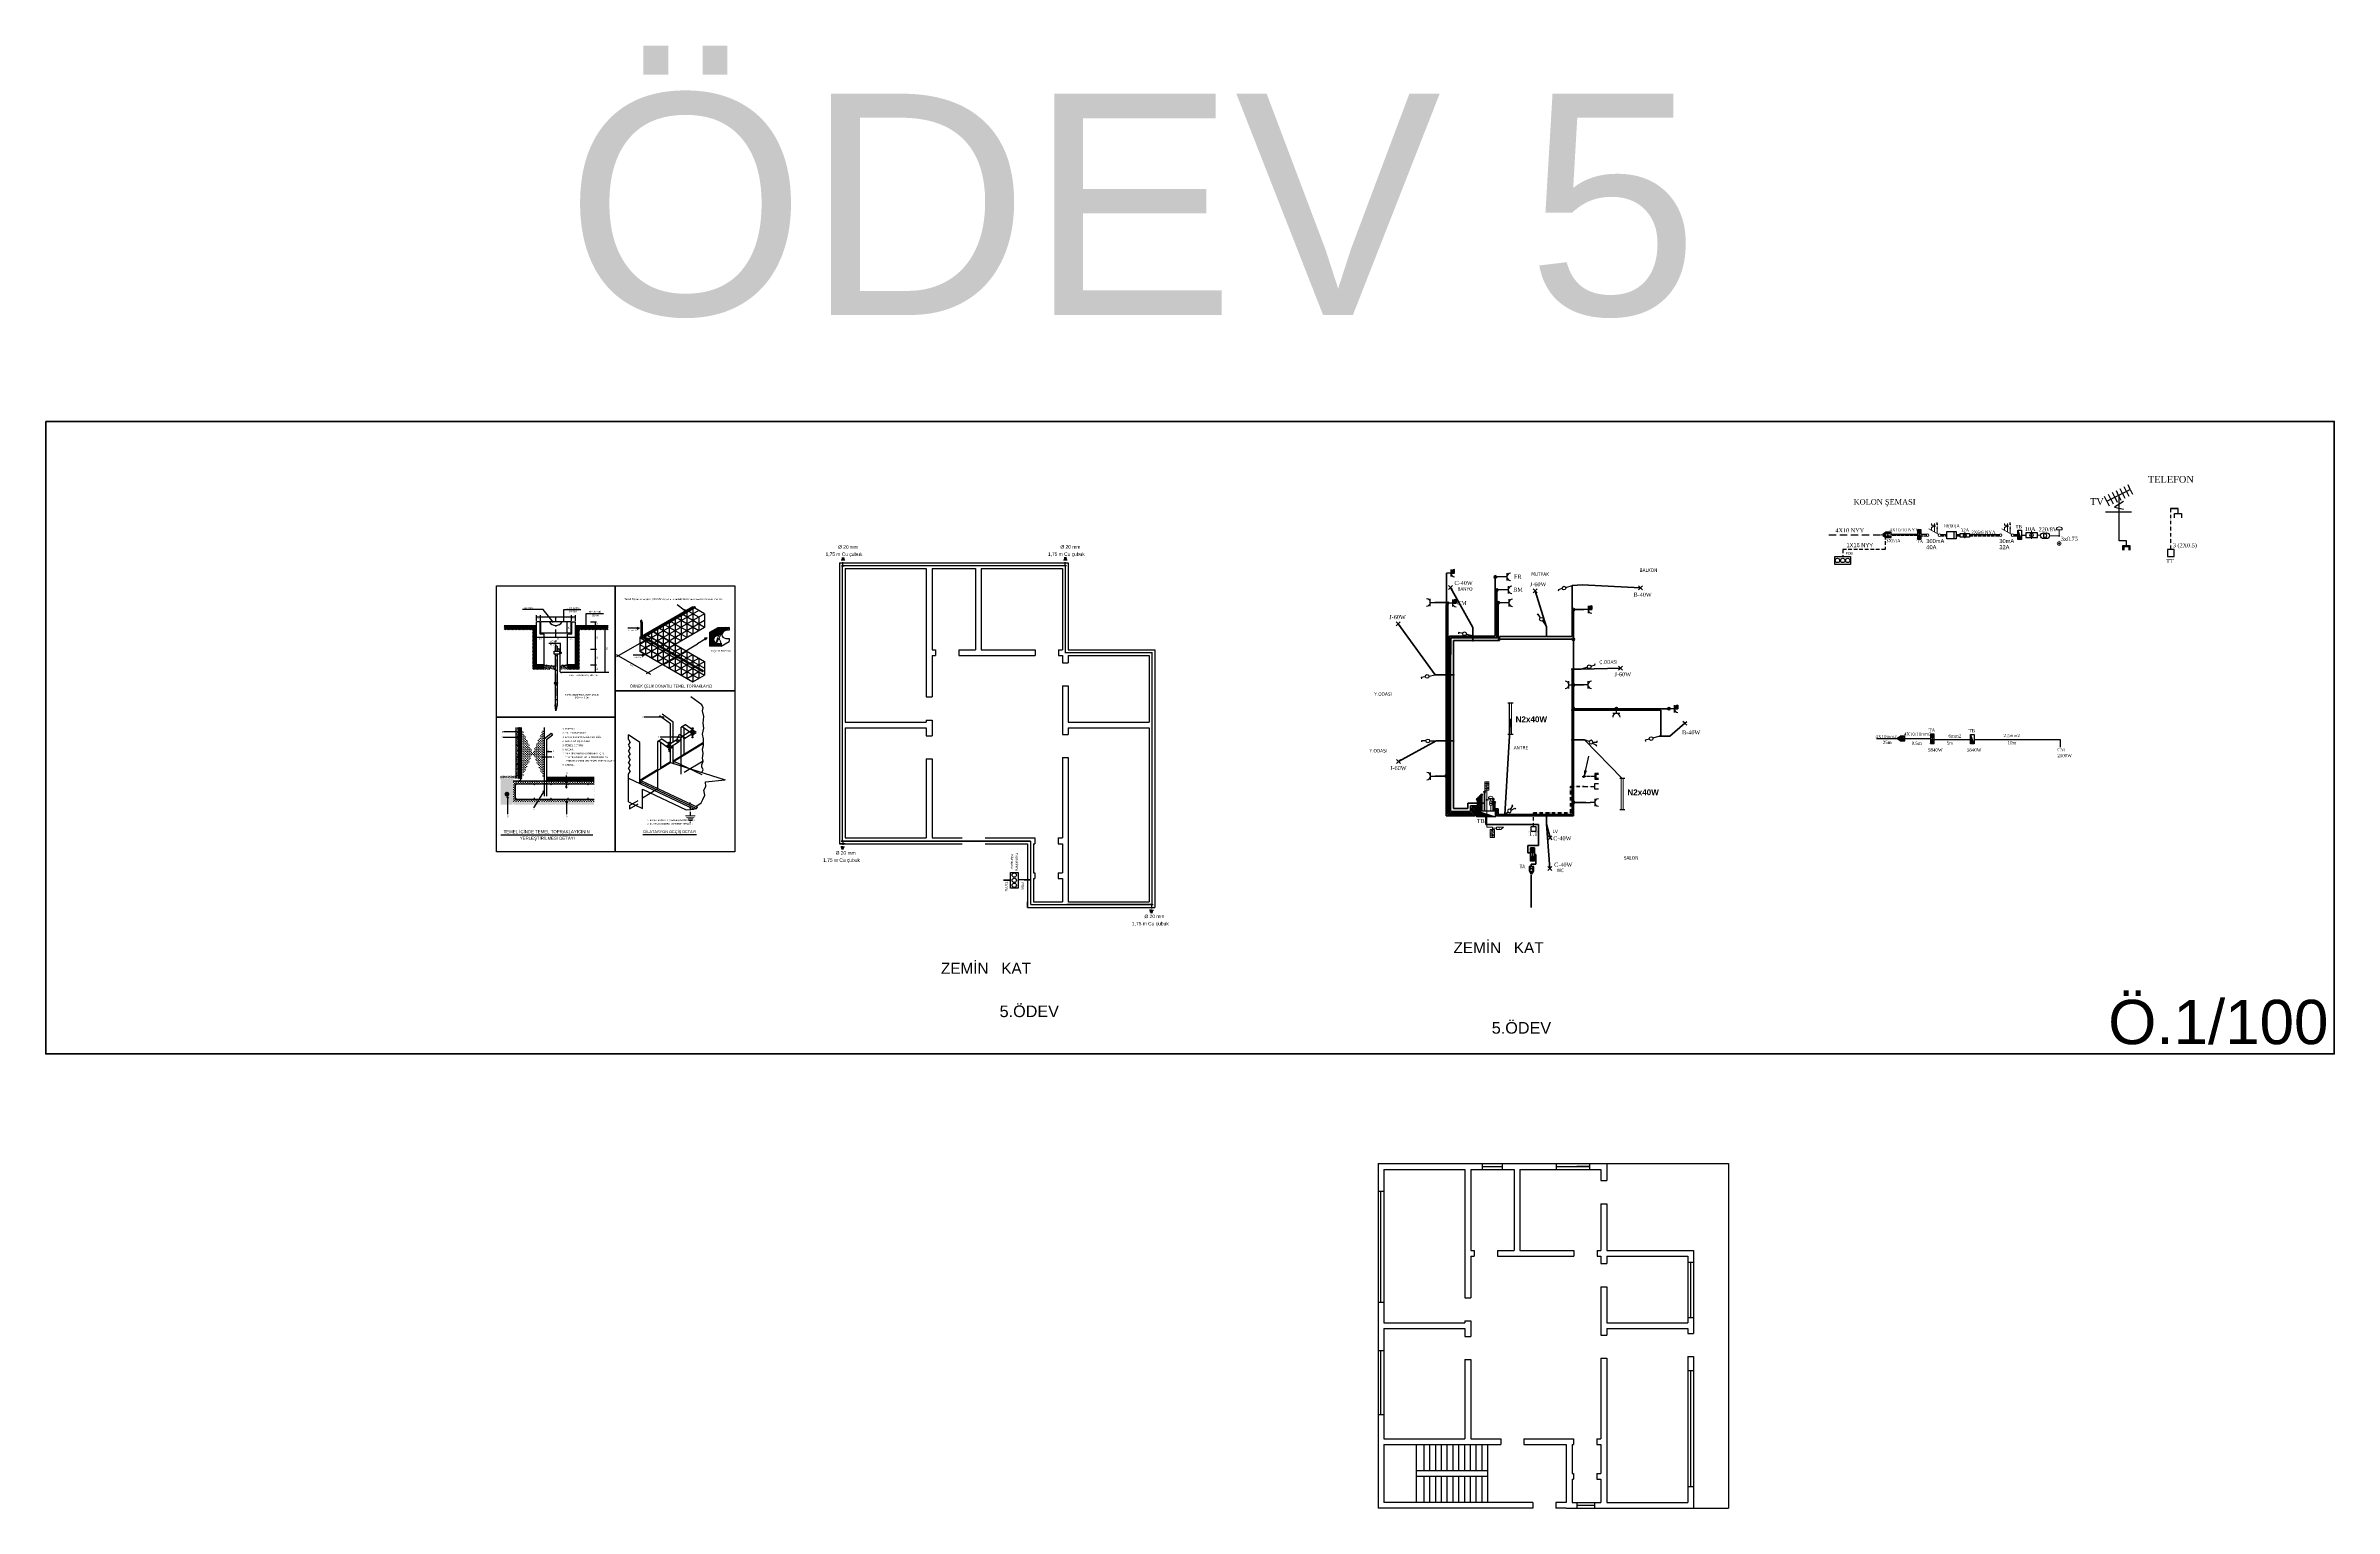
# Model space of a CAD drawing. Header units: millimetres. Extents: x 1051 to 8955, y -738 to 4312.
import ezdxf
from ezdxf.enums import TextEntityAlignment as Align

# ---------------------------------------------------------------- set-up
doc = ezdxf.new("R2010")
doc.units = ezdxf.units.MM
for name, pattern in [('ACAD_ISO02W100', [15, 12, -3]), ('ACAD_ISO12W100', [21, 12, -3, 0, -3, 0, -3]), ('DASHDOT', [25.4, 12.7, -6.35, 0, -6.35]), ('DASHDOTX2', [50.8, 25.4, -12.7, 0, -12.7]), ('DASHED', [19.05, 12.7, -6.35]), ('DASHEDX2', [38.1, 25.4, -12.7]), ('HIDDEN', [0.375, 0.25, -0.125]), ('SOLID_LINE', [0])]:
    doc.linetypes.add(name, pattern=pattern)
for name, color, linetype in [('AHAT', 3, 'Continuous'), ('AYD', 10, 'Continuous'), ('CEVRE', 9, 'Continuous'), ('GÖRÜNÜŞLER', 8, 'Continuous'), ('H', 3, 'Continuous'), ('hat', 3, 'Continuous'), ('KIRMIM', 1, 'Continuous'), ('kolon', 4, 'Continuous'), ('MIMARI', 2, 'SOLID_LINE'), ('OYAZI', 3, 'Continuous'), ('priz', 4, 'Continuous'), ('S', 2, 'Continuous'), ('Tarama', 42, 'Continuous'), ('telefon', 3, 'ACAD_ISO12W100'), ('topraklama', 3, 'DASHED'), ('YAZI', 8, 'Continuous'), ('ZHAT', 6, 'Continuous'), ('ölçü', 23, 'Continuous'), ('ışık', 1, 'Continuous')]:
    doc.layers.add(name, color=color, linetype=linetype)
for name, color, linetype, lineweight in [('ARM', 1, 'Continuous', 40), ('AYD.LİNYESİ', 1, 'Continuous', 50), ('DİYAFON', 41, 'DASHDOT', 20), ('duvar', 10, 'Continuous', 30), ('K.OTM', 61, 'DASHDOT', 20), ('SEMBOL', 3, 'Continuous', 18), ('ZİL', 92, 'DASHDOT', 20)]:
    doc.layers.add(name, color=color, linetype=linetype, lineweight=lineweight)
doc.styles.add('2', font='wturkce.shx', dxfattribs={"height": 0.2})
doc.styles.add('ELK', font='tahoma.ttf')
doc.styles.add('EREN', font='1simpl~1.shx', dxfattribs={"height": 2})
doc.styles.add('MEKAN', font='times.ttf')
doc.styles.add('ROMANS', font='tahoma.ttf')
doc.styles.get("Standard").update_dxf_attribs({"font": 'arial.ttf'})
doc.styles.add('STYLE1', font='arial.ttf')
doc.styles.add('TXTX', font='arial.ttf')
pattern_1 = [(135, (5031.80724, 19046.9222), (-0.360125004, -0.360125004), [])]
pattern_2 = [(135, (5031.8072, 19046.9222), (-0.90031251, -0.90031251), [])]

# ---------------------------------------------------------------- blocks, each defined once
blk = doc.blocks.new('Topraklama Klemensi')
at = {"layer": 'GÖRÜNÜŞLER'}
for p, q in [((-26.75, 27.125), (0, 27.125)), ((-26.75, -27.125), (-26.75, 27.125)), ((0, 27.125), (0, -27.125)), ((0, -27.125), (-26.75, -27.125))]:
    blk.add_line(p, q, dxfattribs=at)
for centre in [(-13.25, 17.625), (-13.25, -0.375), (-13.25, -17.625)]:
    blk.add_circle(centre, 7.5, dxfattribs=at)
blk = doc.blocks.new('P2X36')
at = {"layer": 'H', "color": 1}
for p, q in [((-53.5, 9.1), (-53.5, -8.4)), ((53.5, -8.4), (53.5, 9.1))]:
    blk.add_line(p, q, dxfattribs=at)
at = {"layer": 'H', "color": 2}
for points in [[(-53.5, 3.7, 3.8, 3.8, 0), (53.5, 3.7, 1.6, 1.6, 0)], [(-53.5, -3.7, 3.8, 3.8, 0), (53.5, -3.7, 1.6, 1.6, 0)]]:
    blk.add_lwpolyline(points, format="xyseb", dxfattribs=at)
blk = doc.blocks.new('NORA')
for p, q in [((0, 0.228), (-0.032, 0.228)), ((0, 0.105), (0, 0.228))]:
    blk.add_line(p, q)
blk.add_circle((0, 0.053), 0.0525)
blk = doc.blocks.new('A')
at = {"layer": 'S', "xscale": 100, "yscale": 100, "zscale": 100, "rotation": 180}
blk.add_blockref('NORA', (0, 0), dxfattribs=at)
blk = doc.blocks.new('K')
at = {"layer": 'S', "color": 2}
for p, q in [((-4.5, 22.2), (-7.6, 21.3)), ((-1.4, 10.3), (-4.5, 22.2)), ((1.4, 10.3), (4.5, 22.2)), ((4.5, 22.2), (7.6, 21.3))]:
    blk.add_line(p, q, dxfattribs=at)
blk.add_circle((0, 5.2), 5.25, dxfattribs=at)
blk = doc.blocks.new('OU')
at = {"color": 0, "linetype": 'ByBlock'}
blk.add_solid([(-5, -12), (5, -12), (0, 0)], dxfattribs=at)
blk = doc.blocks.new('OK1')
at = {"layer": 'AYD', "color": 4}
blk.add_line((0.16, 0), (0.77, 0), dxfattribs=at)
at = {"layer": 'AYD', "color": 1}
blk.add_lwpolyline([(0, 0), (0.16, -0.06), (0.16, 0.06)], close=True, dxfattribs=at)
blk.add_solid([(0, 0), (0.16, -0.06), (0.16, 0.06)], dxfattribs=at)
blk = doc.blocks.new('Topraklama')
at = {"layer": 'SEMBOL'}
for p, q in [((-18.3, 0), (18.3, 0)), ((-14.3, -6), (14.3, -6)), ((-10.2, -12), (10.2, -12)), ((-6.2, -18), (6.2, -18)), ((-2.2, -24), (2.2, -24))]:
    blk.add_line(p, q, dxfattribs=at)

msp = doc.modelspace()

# ---------------------------------------------------------------- hatches: boundary and pattern name
at = {"lineweight": 211}
h = msp.add_hatch(color=256, dxfattribs=at)
h.dxf.hatch_style = 1
h.paths.add_polyline_path([(5916.9, 2503.9, 0.414214), (5904.3, 2491.3), (5916.9, 2491.3)])
h = msp.add_hatch(color=256, dxfattribs=at)
h.dxf.hatch_style = 1
h.paths.add_polyline_path([(6053.5, 2478.2, 0.414214), (6057.6, 2474.2), (6057.6, 2478.2), (6061.6, 2478.2, 1)])
h.paths.add_polyline_path([(6061.6, 2478.2), (6057.6, 2478.2), (6057.6, 2474.2, 0.414214)], flags=17)
h.paths.add_polyline_path([(6058.5, 2433, 0.414214), (6062.6, 2429), (6062.6, 2433), (6066.6, 2433, 1)])
h.paths.add_polyline_path([(6066.6, 2433), (6062.6, 2433), (6062.6, 2429, 0.414214)], flags=17)
h.paths.add_polyline_path([(6063.5, 2388.8, 0.414214), (6067.6, 2384.8), (6067.6, 2388.8), (6071.1, 2388.8), (6071.6, 2388.8, 1)])
h.paths.add_polyline_path([(6071.6, 2388.8), (6071.1, 2388.8), (6067.6, 2388.8), (6067.6, 2384.8, 0.414214)], flags=17)
h = msp.add_hatch(color=256, dxfattribs=at)
h.dxf.hatch_style = 1
h.paths.add_polyline_path([(5891.2, 2389.9, 0.413087), (5888.8, 2392.3), (5888.7, 2387.4, 0.415341)])
h.paths.add_polyline_path([(5888.8, 2392.3, 0.414214), (5886.3, 2389.9), (5888.7, 2389.9)])
h.paths.add_polyline_path([(5888.7, 2389.9), (5886.3, 2389.9, 0.414214), (5888.7, 2387.4)])
h = msp.add_hatch(color=256, dxfattribs=at)
h.dxf.hatch_style = 1
h.paths.add_polyline_path([(5891.4, 2387.7, 0.414214), (5894.1, 2385), (5894.1, 2387.7), (5896.8, 2387.7, 1)])
h.paths.add_polyline_path([(5896.8, 2387.7), (5894.1, 2387.7), (5894.1, 2385, 0.414214)], flags=17)
h = msp.add_hatch(color=256, dxfattribs=at)
h.dxf.hatch_style = 1
h.paths.add_polyline_path([(5921.9, 2400.3, 0.414214), (5909.3, 2387.7), (5921.9, 2387.7)])
h = msp.add_hatch(color=256, dxfattribs=at)
h.dxf.hatch_style = 1
h.paths.add_polyline_path([(6390.6, 2365.3), (6390.6, 2377.9, 0.414214), (6378, 2365.3)])
h = msp.add_hatch(color=256, dxfattribs=at)
h.dxf.hatch_style = 1
h.paths.add_polyline_path([(6323.5, 2365.3, 0.414214), (6327.6, 2361.2), (6327.6, 2365.3), (6331.6, 2365.3, 1)])
h.paths.add_polyline_path([(6331.6, 2365.3), (6327.6, 2365.3), (6327.6, 2361.2, 0.414214)], flags=17)
h = msp.add_hatch(color=256, dxfattribs=at)
h.dxf.hatch_style = 1
h.paths.add_polyline_path([(5978.5, 2257.8, 1), (5981, 2257.8, 1)])
h = msp.add_hatch(color=256, dxfattribs=at)
h.dxf.hatch_style = 1
h.paths.add_polyline_path([(6327.6, 2266.5, 0.393264), (6323.4, 2262.8), (6327.6, 2262.8)])
h.paths.add_polyline_path([(6327.6, 2262.8), (6323.4, 2262.8, 0.023705), (6323.4, 2262.4, 0.420892), (6327.6, 2258.3)])
h.paths.add_polyline_path([(6327.6, 2266.5), (6327.6, 2262.8), (6327.6, 2258.3, 0.407566), (6331.5, 2262.4, 0.407566)])
h = msp.add_hatch(color=256, dxfattribs=at)
h.dxf.hatch_style = 1
h.paths.add_polyline_path([(5913.3, 2141.4, 0.414214), (5912, 2140.1), (5913.3, 2140.1)])
h.paths.add_polyline_path([(5913.3, 2141.4), (5913.3, 2140.1), (5913.3, 2138.8, 0.414214), (5914.6, 2140.1, 0.414214)])
h.paths.add_polyline_path([(5913.3, 2140.1), (5912, 2140.1, 0.414214), (5913.3, 2138.8)])
h.paths.add_polyline_path([(5913.3, 1912.7), (5913.3, 1910.2, 0.414214), (5914.6, 1911.5, 0.414214)])
h.paths.add_polyline_path([(5913.3, 1912.7, 0.414214), (5912, 1911.5), (5913.3, 1911.5)])
h.paths.add_polyline_path([(5913.3, 1911.5), (5912, 1911.5, 0.414214), (5913.3, 1910.2)])
h = msp.add_hatch(color=256, dxfattribs=at)
h.dxf.hatch_style = 1
h.paths.add_polyline_path([(6321.3, 2159.4, 1), (6323.8, 2159.4, 1)])
h = msp.add_hatch(color=256, dxfattribs=at)
h.dxf.hatch_style = 1
h.paths.add_polyline_path([(6327.6, 2109.3), (6327.6, 2105.2), (6331.6, 2105.2, 0.414214)])
h.paths.add_polyline_path([(6327.6, 2109.3, 0.413899), (6323.5, 2105.2), (6326.7, 2105.2), (6327.6, 2105.2)])
h.paths.add_polyline_path([(6331.6, 2105.2), (6327.6, 2105.2), (6326.7, 2105.2), (6323.5, 2105.2, 1.000536)])
h = msp.add_hatch(color=256, dxfattribs=at)
h.dxf.hatch_style = 1
h.paths.add_polyline_path([(6322.6, 2017.8), (6322.6, 2019.1, 0.358385), (6321.3, 2018.1)])
h.paths.add_polyline_path([(6322.6, 2017.8), (6321.3, 2018.1, 0.048612), (6321.3, 2017.8, 1), (6323.8, 2017.8, 0.414214), (6322.6, 2019.1)])
h = msp.add_hatch(color=256, dxfattribs=at)
h.dxf.hatch_style = 1
h.paths.add_polyline_path([(6327.6, 2027), (6327.6, 2022.8), (6331.6, 2022.8, 0.007886), (6331.6, 2022.9, 0.414214)])
h.paths.add_polyline_path([(6327.6, 2027, 0.414214), (6323.5, 2022.9, 0.414214), (6327.6, 2018.9)])
h.paths.add_polyline_path([(6331.6, 2022.8), (6327.6, 2022.8), (6327.6, 2018.9, 0.405005)])
h.paths.add_polyline_path([(6471.6, 2022.8), (6475.7, 2022.8), (6475.7, 2021.2), (6475.7, 2018.7, 0.414214), (6479.7, 2022.8, 1)])
h.paths.add_polyline_path([(6475.7, 2021.2), (6475.7, 2022.8), (6471.6, 2022.8, 0.414214), (6475.7, 2018.7)], flags=17)
h = msp.add_hatch(color=256, dxfattribs=at)
h.dxf.hatch_style = 1
h.paths.add_polyline_path([(6653.2, 2022.8), (6660.2, 2022.8), (6661.4, 2022.8, 1)])
h.paths.add_polyline_path([(6661.4, 2022.8), (6660.2, 2022.8), (6653.2, 2022.8, 1)])
h = msp.add_hatch(color=256, dxfattribs=at)
h.dxf.hatch_style = 1
h.paths.add_polyline_path([(6688, 2022.8), (6688, 2035.4, 0.414214), (6675.4, 2022.8)])
h = msp.add_hatch(color=256, dxfattribs=at)
h.dxf.hatch_style = 1
h.paths.add_polyline_path([(6322.6, 1915.3), (6322.6, 1916.6, 0.358385), (6321.3, 1915.6)])
h.paths.add_polyline_path([(6322.6, 1915.3), (6321.3, 1915.6, 0.048612), (6321.3, 1915.3, 1), (6323.8, 1915.3, 0.414214), (6322.6, 1916.6)])
h = msp.add_hatch(color=256, dxfattribs=at)
h.dxf.hatch_style = 1
h.paths.add_polyline_path([(5888.3, 1794.3, 0.414214), (5884.2, 1790.2), (5888.3, 1790.2)])
h.paths.add_polyline_path([(5888.3, 1794.3), (5888.3, 1786.2, 0.414214), (5892.4, 1790.2, 0.414214)])
h.paths.add_polyline_path([(5888.3, 1790.2), (5884.2, 1790.2, 0.414214), (5888.3, 1786.2)])
at = {"linetype": 'ACAD_ISO02W100'}
h = msp.add_hatch(color=256, dxfattribs=at)
h.dxf.hatch_style = 1
h.paths.add_polyline_path([(6364, 1792.6, 0.483612), (6359.8, 1789.2), (6363.2, 1789.2)])
h.paths.add_polyline_path([(6364.7, 1792.3), (6363.2, 1789.2), (6366.7, 1789.2, 0.289947)])
h.paths.add_polyline_path([(6366.7, 1789.2), (6363.2, 1789.2), (6359.8, 1789.2, 1)])
h = msp.add_hatch(color=256, dxfattribs=at)
h.dxf.hatch_style = 1
h.paths.add_polyline_path([(6359.8, 1789.2), (6366.7, 1789.2, 1)])
at = {"linetype": 'ACAD_ISO12W100', "lineweight": 211}
h = msp.add_hatch(color=256, dxfattribs=at)
h.dxf.hatch_style = 1
h.paths.add_polyline_path([(6028.3, 1710.3), (6028.3, 1708.5), (6030.1, 1708.5, 0.414639)])
h.paths.add_polyline_path([(6028.3, 1710.3, 0.414214), (6026.6, 1708.5, 0.414388), (6028.3, 1706.8), (6028.3, 1708.5)])
h.paths.add_polyline_path([(6030.1, 1708.5), (6028.3, 1708.5), (6028.3, 1706.8, 0.413614)])
at = {"lineweight": 211}
h = msp.add_hatch(color=256, dxfattribs=at)
h.dxf.hatch_style = 1
h.paths.add_polyline_path([(6327.6, 1703), (6327.6, 1699), (6331.6, 1699, 0.414214)], flags=17)
h.paths.add_polyline_path([(6331.6, 1699), (6327.6, 1699), (6327.6, 1703, 0.414214), (6323.5, 1699, 1)])
h = msp.add_hatch(color=256, dxfattribs=at)
h.dxf.hatch_style = 1
h.paths.add_polyline_path([(6089.2, 1657.8, 1), (6091.7, 1657.8, 1)])
h = msp.add_hatch(color=256, dxfattribs=at)
h.dxf.hatch_style = 1
h.paths.add_polyline_path([(6233.2, 1657.8, 1), (6235.7, 1657.8, 1)])
at = {"layer": 'AHAT', "linetype": 'Continuous'}
h = msp.add_hatch(dxfattribs=at)
h.set_pattern_fill('AR-SAND,_I', color=256, scale=8.148699, style=2)
h.set_pattern_definition([(37.5, (-3800.01, -810.432), (-0.513314, 15.701106), [0, -12.386022, 0, -13.852788, 0, -13.241635]), (7.5, (-3800.01, -810.432), (14.42138, 22.99682), [0, -6.681933, 0, -11.163717, 0, -4.278067]), (327.5, (-3810.033, -810.432), (25.376204, 0.046114), [0, -4.07435, 0, -14.667658, 0, -19.149442]), (317.5, (-3810.033, -810.432), (24.49602, 7.151914), [0, -2.037175, 0, -9.615464, 0, -11.000743])])
edge = h.paths.add_edge_path()
edge.add_line((2673.9, 1782), (2682.4, 1782))
edge.add_line((2665.5, 1791.8), (2665.5, 1782))
edge.add_line((2665.5, 1791.8), (2673.9, 1791.8))
edge.add_line((2673.9, 1966.7), (2682.4, 1966.7))
edge.add_line((2665.5, 1782), (2673.9, 1782))
edge.add_line((2673.9, 1966.7), (2673.9, 1782))
edge.add_line((2682.4, 1966.7), (2682.4, 1782.2))
at = {"layer": 'ARM'}
h = msp.add_hatch(color=3, dxfattribs=at)
h.paths.add_polyline_path([(6178.6, 1542.2), (6185.7, 1519.3), (6192.8, 1542.2)])
h.paths.add_polyline_path([(6178.6, 1496.3), (6192.8, 1496.3), (6185.7, 1519.3)])
at = {"layer": 'AYD', "linetype": 'Continuous'}
h = msp.add_hatch(dxfattribs=at)
h.set_pattern_fill('ANSI31', color=256, scale=10.185873, angle=90, style=0)
h.set_pattern_definition(pattern_2)
h.paths.add_polyline_path([(3116.7, 2273.5), (3120.8, 2271.1), (3295.5, 2372), (3291.5, 2374.3)])
h = msp.add_hatch(dxfattribs=at)
h.set_pattern_fill('ANSI31', color=256, scale=4.074349, angle=90, style=0)
h.set_pattern_definition(pattern_1)
h.paths.add_polyline_path([(3109.4, 2329), (3106.7, 2327.5), (3106.7, 2321.3), (3109.4, 2322.9)])
h = msp.add_hatch(dxfattribs=at)
h.set_pattern_fill('ANSI31', color=256, scale=1.273234, angle=202.84688, style=0)
h.set_pattern_definition([(134.743964, (3416.97303, 4421.74375), (-0.113040838, -0.112035042), [])])
h.paths.add_polyline_path([(3206.4, 2328.8), (3206.4, 2326.7), (3207.7, 2326.7), (3211.2, 2328.8)])
h.paths.add_polyline_path([(3206.4, 2326.7), (3206.4, 2328.8), (3202.9, 2326.8)])
edge = h.paths.add_edge_path()
edge.add_line((3202.9, 2326.8), (3202.8, 2320.8))
edge.add_line((3202.8, 2320.8), (3205.4, 2322.2))
edge.add_ellipse((3207, 2323.8), major_axis=(2.58, 0.37), ratio=0.696719, start_angle=98.44137, end_angle=224.85522, ccw=False)
edge.add_line((3206.4, 2325.5), (3206.4, 2326.7))
edge.add_line((3206.4, 2326.7), (3202.9, 2326.8))
edge = h.paths.add_edge_path()
edge.add_line((3207.7, 2320.8), (3207.7, 2322))
edge.add_ellipse((3207, 2323.8), major_axis=(2.58, 0.37), ratio=0.696719, start_angle=224.85522, end_angle=279.3285, ccw=False)
edge.add_line((3205.4, 2322.2), (3202.8, 2320.8))
edge.add_line((3202.8, 2320.8), (3207.7, 2320.8))
edge = h.paths.add_edge_path()
edge.add_ellipse((3207, 2323.8), major_axis=(2.58, 0.37), ratio=0.696719, start_angle=68.83353, end_angle=98.44137, ccw=False)
edge.add_line((3207.7, 2325.6), (3207.7, 2326.7))
edge.add_line((3207.7, 2326.7), (3206.4, 2326.7))
edge.add_line((3206.4, 2326.7), (3206.4, 2325.5))
h = msp.add_hatch(dxfattribs=at)
h.set_pattern_fill('ANSI31', color=256, scale=10.185873, angle=90, style=0)
h.set_pattern_definition([(135, (4982.7252, 19054.2446), (-0.90031251, -0.90031251), [])])
h.paths.add_polyline_path([(3372.8, 2303.2), (3372.8, 2286.9), (3383.4, 2286.9), (3411.6, 2303.2)])
h.paths.add_polyline_path([(3372.8, 2286.9), (3372.8, 2303.2), (3344.7, 2286.9)])
edge = h.paths.add_edge_path(flags=17)
edge.add_line((3344.7, 2286.9), (3344.7, 2239))
edge.add_line((3344.7, 2239), (3364.9, 2250.7))
edge.add_ellipse((3378, 2263), major_axis=(20.6, 3.1), ratio=0.696719, start_angle=98.44137, end_angle=224.85522, ccw=False)
edge.add_line((3372.8, 2276.7), (3372.8, 2286.9))
edge.add_line((3372.8, 2286.9), (3344.7, 2286.9))
edge = h.paths.add_edge_path()
edge.add_line((3383.4, 2286.9), (3344.7, 2286.9))
edge.add_line((3344.7, 2286.9), (3344.7, 2239))
edge.add_line((3344.7, 2239), (3364.9, 2250.7))
edge.add_ellipse((3378, 2263), major_axis=(20.6, 3.1), ratio=0.696719, start_angle=68.83353, end_angle=224.85522, ccw=False)
edge.add_line((3383.4, 2277.5), (3383.4, 2286.9))
edge = h.paths.add_edge_path()
edge.add_ellipse((3378, 2263), major_axis=(20.6, 3.1), ratio=0.696719, start_angle=98.44137, end_angle=279.3285, ccw=False)
edge.add_line((3372.8, 2276.7), (3372.8, 2286.9))
edge.add_line((3372.8, 2286.9), (3344.7, 2286.9))
edge.add_line((3344.7, 2286.9), (3344.7, 2239))
edge.add_line((3344.7, 2239), (3383.4, 2239))
edge.add_line((3383.4, 2239), (3383.4, 2249.3))
h = msp.add_hatch(dxfattribs=at)
h.set_pattern_fill('ANSI31', color=256, scale=4.074349, angle=90, style=0)
h.set_pattern_definition(pattern_1)
h.paths.add_polyline_path([(3114.7, 2267.6), (3115.7, 2268.2), (3111.6, 2270.5), (3110.6, 2269.9)])
h.paths.add_polyline_path([(3110.6, 2271.1), (3109.6, 2270.5), (3110.6, 2269.9), (3111.6, 2270.5)])
h.paths.add_polyline_path([(3110.6, 2271.1), (3111.6, 2270.5), (3115.7, 2272.9), (3114.7, 2273.5)])
h.paths.add_polyline_path([(3116.7, 2273.5), (3115.7, 2274.1), (3114.7, 2273.5), (3115.7, 2272.9)])
h.paths.add_polyline_path([(3116.7, 2273.5), (3115.7, 2272.9), (3119.8, 2270.5), (3120.8, 2271.1)])
h.paths.add_polyline_path([(3115.7, 2272.9), (3111.6, 2270.5), (3115.7, 2268.2), (3119.8, 2270.5)])
h.paths.add_polyline_path([(3120.8, 2269.9), (3119.8, 2270.5), (3115.7, 2268.2), (3116.7, 2267.6)])
h.paths.add_polyline_path([(3120.8, 2269.9), (3121.8, 2270.5), (3120.8, 2271.1), (3119.8, 2270.5)])
h.paths.add_polyline_path([(3115.7, 2268.2), (3114.7, 2267.6), (3115.7, 2267), (3116.7, 2267.6)])
h = msp.add_hatch(dxfattribs=at)
h.set_pattern_fill('ANSI31', color=256, scale=10.185873, angle=90, style=0)
h.set_pattern_definition(pattern_2)
h.paths.add_polyline_path([(3120.8, 2269.9), (3116.7, 2267.6), (3318.6, 2151.1), (3322.6, 2153.4)])
h = msp.add_hatch(dxfattribs=at)
h.set_pattern_fill('ANSI31', color=256, scale=1.273234, angle=59.0541, style=0)
h.set_pattern_definition([(104.054098, (4381.03021, 3958.43756), (-0.154390285, -0.038648694), [])])
h.paths.add_polyline_path([(3131.7, 2266.1), (3130.7, 2264.3), (3131.8, 2263.7), (3135.9, 2263.6)])
h.paths.add_polyline_path([(3130.7, 2264.3), (3131.7, 2266.1), (3127.6, 2266.2)])
edge = h.paths.add_edge_path()
edge.add_line((3127.6, 2266.2), (3124.6, 2261))
edge.add_line((3124.6, 2261), (3127.5, 2261))
edge.add_ellipse((3129.7, 2261.5), major_axis=(2.41, -1), ratio=0.696719, start_angle=98.44137, end_angle=224.85522, ccw=False)
edge.add_line((3130, 2263.3), (3130.7, 2264.3))
edge.add_line((3130.7, 2264.3), (3127.6, 2266.2))
edge = h.paths.add_edge_path()
edge.add_line((3128.7, 2258.5), (3129.4, 2259.6))
edge.add_ellipse((3129.7, 2261.5), major_axis=(2.41, -1), ratio=0.696719, start_angle=224.85522, end_angle=279.3285, ccw=False)
edge.add_line((3127.5, 2261), (3124.6, 2261))
edge.add_line((3124.6, 2261), (3128.7, 2258.5))
edge = h.paths.add_edge_path()
edge.add_ellipse((3129.7, 2261.5), major_axis=(2.41, -1), ratio=0.696719, start_angle=68.83353, end_angle=98.44137, ccw=False)
edge.add_line((3131.2, 2262.7), (3131.8, 2263.7))
edge.add_line((3131.8, 2263.7), (3130.7, 2264.3))
edge.add_line((3130.7, 2264.3), (3130, 2263.3))
h = msp.add_hatch(dxfattribs=at)
h.set_pattern_fill('ANSI31', color=256, scale=1.273234, angle=59.0541, style=0)
h.set_pattern_definition([(104.054098, (4483.37914, 3899.62124), (-0.154390285, -0.038648694), [])])
h.paths.add_polyline_path([(3234.1, 2207.3), (3233, 2205.5), (3234.1, 2204.9), (3238.2, 2204.8)])
h.paths.add_polyline_path([(3233, 2205.5), (3234.1, 2207.3), (3230, 2207.3)])
edge = h.paths.add_edge_path()
edge.add_line((3230, 2207.3), (3226.9, 2202.2))
edge.add_line((3226.9, 2202.2), (3229.8, 2202.2))
edge.add_ellipse((3232, 2202.6), major_axis=(2.41, -1), ratio=0.696719, start_angle=98.44137, end_angle=224.85522, ccw=False)
edge.add_line((3232.4, 2204.4), (3233, 2205.5))
edge.add_line((3233, 2205.5), (3230, 2207.3))
edge = h.paths.add_edge_path()
edge.add_line((3231.1, 2199.7), (3231.7, 2200.8))
edge.add_ellipse((3232, 2202.6), major_axis=(2.41, -1), ratio=0.696719, start_angle=224.85522, end_angle=279.3285, ccw=False)
edge.add_line((3229.8, 2202.2), (3226.9, 2202.2))
edge.add_line((3226.9, 2202.2), (3231.1, 2199.7))
edge = h.paths.add_edge_path()
edge.add_ellipse((3232, 2202.6), major_axis=(2.41, -1), ratio=0.696719, start_angle=68.83353, end_angle=98.44137, ccw=False)
edge.add_line((3233.5, 2203.8), (3234.1, 2204.9))
edge.add_line((3234.1, 2204.9), (3233, 2205.5))
edge.add_line((3233, 2205.5), (3232.4, 2204.4))
at = {"layer": 'KIRMIM', "linetype": 'Continuous'}
h = msp.add_hatch(dxfattribs=at)
h.set_pattern_fill('CROSS,_I', color=256, scale=16.297397, style=2)
h.set_pattern_definition([(0, (-3800.01, -816.589), (4.0743493, 4.0743493), [2.0371747, -6.111524]), (90, (-3798.9914, -817.6075), (-4.0743493, 4.0743493), [2.0371747, -6.111524])])
edge = h.paths.add_edge_path()
edge.add_line((2772.7, 1960.5), (2772.7, 1780.6))
edge.add_line((2692.4, 1960.5), (2692.4, 1776.1))
h = msp.add_hatch(dxfattribs=at)
h.set_pattern_fill('AR-CONC,_I', color=256, scale=1.62974, style=2)
h.set_pattern_definition([(50, (-3800.01, -835.093), (11.689474, -1.022696), [1.222305, -13.445353]), (355, (-3800.01, -835.093), (-2.261286, 12.258774), [0.977844, -10.756282]), (100.4514, (-3799.036, -835.178), (9.428197, 11.23607), [1.0388, -11.426792]), (46.1842, (-3800.01, -831.833), (17.39325, -2.69753), [1.833457, -20.16803]), (96.6356, (-3798.56, -832.058), (15.23257, 15.875586), [1.5582, -17.140185]), (351.1842, (-3800.01, -831.833), (15.232557, 15.8756), [1.466766, -16.134423]), (21, (-3798.38, -832.648), (9.728031, -6.56164), [1.222305, -13.445353]), (326, (-3798.38, -832.648), (3.965407, 11.818058), [0.977844, -10.756282]), (71.4514, (-3797.57, -833.195), (13.693442, 5.256408), [1.0388, -11.426792]), (37.5, (-3800.01, -835.093), (0.198174, 5.4253034), [0, -10.625903, 0, -10.919256, 0, -10.7970257]), (7.5, (-3800.01, -835.093), (4.2873488, 6.4278844), [0, -6.225606, 0, -10.381442, 0, -4.115093]), (327.5, (-3803.6443, -835.093), (8.6999163, -0.3675857), [0, -4.074349, 0, -12.71197, 0, -16.867806]), (317.5, (-3805.274, -835.093), (9.504417, 1.631451), [0, -5.296654, 0, -8.442052, 0, -11.978587])])
edge = h.paths.add_edge_path()
edge.add_line((2665.9, 1691.1), (2622.2, 1691.1))
edge.add_line((2622.2, 1691.1), (2622.2, 1779.7))
edge.add_line((2622.2, 1779.7), (2665.9, 1779.7))
edge.add_line((2665.9, 1779.7), (2665.9, 1702.4))
edge.add_line((2662.4, 1691.1), (2944.1, 1691.1))
edge.add_line((2944.1, 1691.1), (2944.1, 1702.4))
edge.add_line((2944.1, 1702.4), (2665.9, 1702.4))
h = msp.add_hatch(dxfattribs=at)
h.set_pattern_fill('CROSS,_I', color=256, scale=16.297397, style=2)
h.set_pattern_definition([(0, (-3800.01, -810.432), (4.0743493, 4.0743493), [2.0371747, -6.111524]), (90, (-3798.9914, -811.4504), (-4.0743493, 4.0743493), [2.0371747, -6.111524])])
h.paths.add_polyline_path([(2665.5, 1774.1), (2944.7, 1774.1), (2944.7, 1702.3), (2665.5, 1702.3)])
edge = h.paths.add_edge_path()
edge.add_line((2672.2, 1763.5), (2945.2, 1763.5))
edge.add_line((2672.2, 1763.5), (2672.2, 1710.9))
edge.add_line((2672.2, 1710.9), (2945.2, 1710.9))
h = msp.add_hatch(dxfattribs=at)
h.set_pattern_fill('AR-B816C,_I', color=256, scale=0.162974, style=2)
h.set_pattern_definition([(0, (-3800.01, -810.4318), (1.30379178, 1.30379178), [2.5464683, -0.06111524]), (0, (-3801.3138, -810.3707), (1.30379178, 1.30379178), [2.5464683, -0.06111524]), (90, (-3800.01, -810.4318), (-1.30379178, 1.30379178), [-1.364907, 1.24267654]), (90, (-3800.0711, -810.4318), (-1.30379178, 1.30379178), [-1.364907, 1.24267654])])
h.paths.add_polyline_path([(2944.7, 1781.9), (2780.6, 1781.9), (2780.6, 1778.6), (2944.7, 1778.6)])
at = {"layer": 'kolon', "linetype": 'DASHED'}
msp.add_hatch(color=256, dxfattribs=at).paths.add_polyline_path([(8003.4, 2619.8, -1), (8008, 2619.8, -1)])
at = {"layer": 'MIMARI', "linetype": 'Continuous'}
for points in [[(3180.5, 1994.9), (3180.5, 1991.4), (3185.7, 1993.1)], [(2672.2, 1944.6), (2672.2, 1940.7), (2677.9, 1942.7)], [(2681.4, 1925.9), (2681.4, 1922), (2687.2, 1924)], [(3235.7, 1926.2), (3235.7, 1922.8), (3240.9, 1924.5)], [(2769.6, 1854.3), (2769.6, 1858.2), (2763.9, 1856.2)], [(2788.2, 1873.4), (2788.2, 1877.2), (2782.4, 1875.3)], [(2771.3, 1733.4), (2768, 1735.4), (2772.7, 1739.3)], [(2851.4, 1753.9), (2847.6, 1753.9), (2849.5, 1748.1)], [(2647.4, 1714.1), (2643.6, 1714.1), (2645.5, 1719.8)], [(2851.4, 1697.3), (2847.6, 1697.3), (2849.5, 1703.1)]]:
    msp.add_hatch(color=256, dxfattribs=at).paths.add_polyline_path(points)
at = {"layer": 'telefon'}
for points in [[(7862.8, 2639), (7862.8, 2607), (7875.6, 2607)], [(7443.5, 1920.4), (7455.7, 1912.2), (7455.7, 1928.2)], [(7699.2, 1933.6), (7699.2, 1901.6), (7712, 1901.6)]]:
    msp.add_hatch(color=256, dxfattribs=at).paths.add_polyline_path(points)
h = msp.add_hatch(color=256, dxfattribs=at)
h.paths.add_polyline_path([(7463.7, 1920.2), (7471.7, 1928.2), (7455.7, 1928.2)])
h.paths.add_polyline_path([(7471.7, 1912.2), (7463.7, 1920.2), (7455.7, 1912.2)])
h.paths.add_polyline_path([(7455.7, 1928.2), (7443.5, 1920.4), (7455.7, 1912.2)])
at = {"layer": 'ZİL', "linetype": 'ACAD_ISO02W100'}
for points in [[(7391.4, 2623.2), (7405.7, 2613.6), (7405.7, 2632.4)], [(6181.9, 1449.7), (6190.1, 1461.9), (6174.1, 1461.9)]]:
    msp.add_hatch(color=256, dxfattribs=at).paths.add_polyline_path(points)
h = msp.add_hatch(color=256, dxfattribs=at)
h.paths.add_polyline_path([(7405.7, 2632.4), (7415.1, 2623), (7424.4, 2632.4)])
h.paths.add_polyline_path([(7405.7, 2613.6), (7424.4, 2613.6), (7415.1, 2623)])
at = {"layer": 'ZİL', "linetype": 'ByBlock'}
h = msp.add_hatch(color=256, dxfattribs=at)
h.paths.add_polyline_path([(7522.4, 2624.4), (7528.8, 2640.4), (7516, 2640.4)])
h.paths.add_polyline_path([(7528.8, 2608.4), (7522.4, 2624.4), (7516, 2608.4)])
for points in [[(7528.8, 2608.4), (7522.4, 2624.4), (7516, 2608.4)], [(7573.6, 1903.1), (7567.2, 1919.1), (7560.8, 1903.1)]]:
    msp.add_hatch(color=256, dxfattribs=at).paths.add_polyline_path(points)
h = msp.add_hatch(color=256, dxfattribs=at)
h.paths.add_polyline_path([(7567.2, 1919.1), (7573.6, 1935.1), (7560.8, 1935.1)])
h.paths.add_polyline_path([(7573.6, 1903.1), (7567.2, 1919.1), (7560.8, 1903.1)])
at = {"layer": 'ZİL', "linetype": 'ACAD_ISO02W100'}
h = msp.add_hatch(color=256, dxfattribs=at)
h.paths.add_polyline_path([(6174.1, 1461.9), (6182.1, 1469.9), (6174.1, 1477.9)])
h.paths.add_polyline_path([(6190.1, 1461.9), (6190.1, 1477.9), (6182.1, 1469.9)])

# ---------------------------------------------------------------- linework, layer by layer
for p, q in [((8165.7, 2702.7), (8254.6, 2702.7)), ((8227.1, 2737.9), (8196.5, 2718.9)), ((8196.5, 2718.9), (8227.1, 2711.3)), ((8212.5, 2602.2), (8212.5, 2702.7)), ((8212.8, 2702.2), (8212.8, 2760.5)), ((8404, 2697.4), (8428, 2697.4)), ((8404, 2681.4), (8404, 2697.4)), ((8416, 2697.4), (8416, 2713.7)), ((8428, 2697.4), (8428, 2681.4)), ((7516, 2608.4), (7528.8, 2640.4)), ((7617, 2635.3), (7649, 2635.3)), ((7617, 2609.7), (7617, 2635.3)), ((7649, 2609.7), (7617, 2609.7)), ((7641.6, 2635.3), (7641.6, 2609.7)), ((7649, 2635.3), (7649, 2609.7)), ((7875.6, 2607), (7862.8, 2639)), ((8237.5, 2602.2), (8212.5, 2602.2)), ((8225.5, 2570.6), (8225.5, 2586.6)), ((8225.5, 2586.6), (8249.5, 2586.6)), ((8229.5, 2570.6), (8229.5, 2582.6)), ((8229.5, 2582.6), (8245.5, 2582.6)), ((8237.5, 2586.6), (8237.5, 2602.2)), ((8245.5, 2582.6), (8245.5, 2570.6)), ((8249.5, 2586.6), (8249.5, 2570.6)), ((3792.1, 2526.5), (3792.1, 1556.5)), ((3792.1, 2526.5), (4582.1, 2526.5)), ((3812.1, 2506.5), (3812.1, 1976.5)), ((3812.1, 2506.5), (4092.1, 2506.5)), ((4092.1, 2506.5), (4092.1, 2063.3)), ((4112.1, 2506.5), (4112.1, 2226.5)), ((4112.1, 2506.5), (4262.1, 2506.5)), ((4262.1, 2506.5), (4262.1, 2226.5)), ((4282.1, 2506.5), (4282.1, 2226.5)), ((4282.1, 2506.5), (4562.1, 2506.5)), ((4562.1, 2506.5), (4562.1, 2387.8)), ((4582.1, 2526.5), (4582.1, 2387.8)), ((4562.1, 2387.8), (4562.1, 2226.5)), ((4582.1, 2387.8), (4582.1, 2226.5)), ((2768.4, 2365), (2697.6, 2365)), ((2804.7, 2320.1), (2768.4, 2365)), ((2840, 2365), (2899, 2365)), ((2917.7, 2351.6), (2976.7, 2351.6)), ((2788.6, 2249.7), (2828.6, 2249.7)), ((2816.7, 2239.1), (2809.9, 2239.1)), ((2809.9, 2239.1), (2809.9, 2221.2)), ((2816.7, 2239.1), (2816.7, 2221.2)), ((2818, 2225.4), (2818, 2221.2)), ((2825.8, 2225.4), (2825.8, 2221.2)), ((4112.1, 2226.5), (4124.2, 2226.5)), ((4124.2, 2226.5), (4124.2, 2206.5)), ((4204.2, 2226.5), (4262.1, 2226.5)), ((4204.2, 2226.5), (4204.2, 2206.5)), ((4282.1, 2226.5), (4468.6, 2226.5)), ((4468.6, 2226.5), (4468.6, 2206.5)), ((4548.6, 2226.5), (4562.1, 2226.5)), ((4548.6, 2226.5), (4548.6, 2206.5)), ((4582.1, 2226.5), (4882.1, 2226.5)), ((4882.1, 2226.5), (4882.1, 1859.8)), ((2809.9, 2210.7), (2809.9, 2111.6)), ((2816.7, 2210.7), (2816.7, 2114.2)), ((2825.8, 2210.7), (2825.8, 2154.4)), ((4112.1, 2206.5), (4112.1, 2063.3)), ((4112.1, 2206.5), (4124.2, 2206.5)), ((4204.2, 2206.5), (4468.6, 2206.5)), ((4548.6, 2206.5), (4562.1, 2206.5)), ((4562.1, 2206.5), (4562.1, 2181.3)), ((4562.1, 2181.3), (4582.1, 2181.3)), ((4582.1, 2206.5), (4582.1, 2181.3)), ((4582.1, 2206.5), (4862.1, 2206.5)), ((4862.1, 2206.5), (4862.1, 1976.5)), ((2809.9, 2107.3), (2809.9, 2035.9)), ((2816.7, 2109.9), (2816.7, 2035.9)), ((4092.1, 2063.3), (4112.1, 2063.3)), ((4562.1, 2101.3), (4562.1, 1934.3)), ((4562.1, 2101.3), (4582.1, 2101.3)), ((4582.1, 2101.3), (4582.1, 1976.5)), ((2813.1, 2016), (2809.9, 2035.9)), ((2816.7, 2035.9), (2813.1, 2016)), ((3812.1, 1976.5), (4092.1, 1976.5)), ((4092.1, 1983.3), (4092.1, 1976.5)), ((4092.1, 1983.3), (4112.1, 1983.3)), ((4112.1, 1983.3), (4112.1, 1929.5)), ((4582.1, 1976.5), (4862.1, 1976.5)), ((3812.1, 1956.5), (3812.1, 1576.5)), ((3812.1, 1956.5), (4092.1, 1956.5)), ((4092.1, 1956.5), (4092.1, 1929.5)), ((4092.1, 1929.5), (4112.1, 1929.5)), ((4562.1, 1934.3), (4582.1, 1934.3)), ((4582.1, 1956.5), (4582.1, 1934.3)), ((4582.1, 1956.5), (4862.1, 1956.5)), ((4862.1, 1956.5), (4862.1, 1859.8)), ((7560.2, 1918.8), (7374.5, 1918.8)), ((7560.8, 1903.1), (7573.6, 1935.1)), ((7568, 1917), (7699.2, 1917)), ((7712, 1901.6), (7699.2, 1933.6)), ((7712, 1917), (8008.2, 1917)), ((8008.2, 1917), (8008.2, 1889.6)), ((4092.1, 1849.5), (4092.1, 1576.5)), ((4092.1, 1849.5), (4112.1, 1849.5)), ((4112.1, 1849.5), (4112.1, 1576.5)), ((4562.1, 1854.3), (4562.1, 1576.5)), ((4562.1, 1854.3), (4582.1, 1854.3)), ((4582.1, 1854.3), (4582.1, 1356.5)), ((4862.1, 1859.8), (4862.1, 1356.5)), ((4882.1, 1859.8), (4882.1, 1336.5)), ((6379.6, 1858.6), (6364, 1792.6)), ((6371.4, 1808.2), (6364, 1792.6)), ((6400.8, 1764.3), (6413.6, 1764.3)), ((6400.8, 1745.1), (6400.8, 1764.3)), ((6413.6, 1745.1), (6400.8, 1745.1)), ((6413.9, 1798.8), (6401.1, 1798.8)), ((6401.1, 1798.8), (6401.1, 1779.6)), ((6401.1, 1779.6), (6413.9, 1779.6)), ((6413.9, 1795.6), (6404.3, 1795.6)), ((6404.3, 1795.6), (6404.3, 1782.8)), ((6404.3, 1782.8), (6413.9, 1782.8)), ((3812.1, 1576.5), (4092.1, 1576.5)), ((3812.1, 1556.5), (4215.7, 1556.5)), ((4112.1, 1576.5), (4215.7, 1576.5)), ((4295.7, 1576.5), (4467.3, 1576.5)), ((4295.7, 1556.5), (4442.1, 1556.5)), ((4442.1, 1576.5), (4467.3, 1576.5)), ((4442.1, 1556.5), (4442.1, 1356.5)), ((4462.1, 1556.5), (4462.1, 1456.5)), ((4462.1, 1556.5), (4467.3, 1556.5)), ((4462.1, 1556.5), (4467.3, 1556.5)), ((4462.1, 1556.5), (4467.3, 1556.5)), ((4462.1, 1556.5), (4467.3, 1556.5)), ((4467.3, 1576.5), (4467.3, 1556.5)), ((4547.3, 1576.5), (4562.1, 1576.5)), ((4547.3, 1576.5), (4562.1, 1576.5)), ((4547.3, 1576.5), (4547.3, 1556.5)), ((4547.3, 1556.5), (4562.1, 1556.5)), ((4547.3, 1556.5), (4562.1, 1556.5)), ((4562.1, 1556.5), (4562.1, 1456.5)), ((4462.1, 1456.5), (4467.3, 1456.5)), ((4462.1, 1436.5), (4462.1, 1356.5)), ((4462.1, 1436.5), (4467.3, 1436.5)), ((4467.3, 1456.5), (4467.3, 1436.5)), ((4547.3, 1456.5), (4562.1, 1456.5)), ((4547.3, 1456.5), (4547.3, 1436.5)), ((4547.3, 1436.5), (4562.1, 1436.5)), ((4562.1, 1436.5), (4562.1, 1356.5)), ((4462.1, 1356.5), (4562.1, 1356.5)), ((4582.1, 1356.5), (4862.1, 1356.5)), ((4442.1, 1336.5), (4882.1, 1336.5)), ((5652.5, 452.2), (5652.5, -737.8)), ((5652.5, 452.2), (6862.5, 452.2)), ((5672.5, 432.2), (5672.5, -97.8)), ((5672.5, 432.2), (5952.5, 432.2)), ((5952.5, 432.2), (5952.5, -10.9)), ((5972.5, 432.2), (5972.5, 152.2)), ((5972.5, 432.2), (6122.5, 432.2)), ((6012.6, 452.2), (6012.6, 432.2)), ((6012.6, 442.2), (6081.1, 442.2)), ((6081.7, 452.2), (6081.7, 432.2)), ((6122.5, 432.2), (6122.5, 152.2)), ((6142.5, 432.2), (6142.5, 152.2)), ((6142.5, 432.2), (6422.5, 432.2)), ((6267.9, 452.2), (6267.9, 432.2)), ((6267.9, 442.2), (6383, 442.2)), ((6383, 442.2), (6339, 442.2)), ((6383.1, 452.2), (6383.1, 432.2)), ((6422.5, 432.2), (6422.5, 393.5)), ((6442.5, 452.2), (6442.5, 393.5)), ((6862.5, 452.2), (6862.5, -737.8)), ((5652.5, 357.2), (5672.5, 357.2)), ((5662.5, -26.4), (5662.5, 357.2)), ((6422.5, 393.5), (6442.5, 393.5)), ((6422.5, 313.5), (6422.5, 152.2)), ((6422.5, 313.5), (6442.5, 313.5)), ((6442.5, 313.5), (6442.5, 152.2)), ((5972.5, 152.2), (5984.6, 152.2)), ((5972.5, 132.2), (5972.5, -10.9)), ((5972.5, 132.2), (5984.6, 132.2)), ((5984.6, 152.2), (5984.6, 132.2)), ((6064.6, 152.2), (6122.5, 152.2)), ((6064.6, 152.2), (6064.6, 132.2)), ((6064.6, 132.2), (6329, 132.2)), ((6142.5, 152.2), (6329, 152.2)), ((6329, 152.2), (6329, 132.2)), ((6409, 152.2), (6422.5, 152.2)), ((6409, 152.2), (6409, 132.2)), ((6409, 132.2), (6422.5, 132.2)), ((6422.5, 132.2), (6422.5, 107)), ((6422.5, 107), (6442.5, 107)), ((6442.5, 152.2), (6742.5, 152.2)), ((6442.5, 132.2), (6442.5, 107)), ((6442.5, 132.2), (6722.5, 132.2)), ((6722.5, 132.2), (6722.5, -97.8)), ((6722.5, 111.8), (6742.5, 111.8)), ((6732.5, -79.7), (6732.5, 111.8)), ((6742.5, 152.2), (6742.5, -134.5)), ((6422.5, 27), (6422.5, -139.9)), ((6422.5, 27), (6442.5, 27)), ((6442.5, 27), (6442.5, -97.8)), ((5652.5, -26.4), (5672.5, -26.4)), ((5952.5, -10.9), (5972.5, -10.9)), ((5672.5, -97.8), (5952.5, -97.8)), ((5672.5, -117.8), (5672.5, -497.8)), ((5672.5, -117.8), (5952.5, -117.8)), ((5952.5, -90.9), (5952.5, -97.8)), ((5952.5, -90.9), (5972.5, -90.9)), ((5952.5, -117.8), (5952.5, -144.8)), ((5952.5, -144.8), (5972.5, -144.8)), ((5972.5, -90.9), (5972.5, -144.8)), ((6422.5, -139.9), (6442.5, -139.9)), ((6442.5, -97.8), (6722.5, -97.8)), ((6442.5, -117.8), (6442.5, -139.9)), ((6442.5, -117.8), (6722.5, -117.8)), ((6722.5, -79.7), (6742.5, -79.7)), ((6722.5, -117.8), (6722.5, -134.5)), ((6722.5, -134.5), (6742.5, -134.5)), ((5652.5, -193.3), (5672.5, -193.3)), ((5662.5, -413.9), (5662.5, -193.3)), ((5952.5, -224.8), (5952.5, -497.8)), ((5952.5, -224.8), (5972.5, -224.8)), ((5972.5, -224.8), (5972.5, -497.8)), ((6422.5, -219.9), (6422.5, -497.8)), ((6422.5, -219.9), (6442.5, -219.9)), ((6442.5, -219.9), (6442.5, -717.8)), ((6722.5, -214.5), (6722.5, -717.8)), ((6722.5, -214.5), (6742.5, -214.5)), ((6742.5, -214.5), (6742.5, -737.8)), ((6722.5, -262.6), (6742.5, -262.6)), ((6732.5, -662.5), (6732.5, -262.6)), ((5652.5, -413.9), (5672.5, -413.9)), ((5672.5, -497.8), (5952.5, -497.8)), ((5672.5, -517.8), (5672.5, -717.8)), ((5672.5, -517.8), (6076.1, -517.8)), ((5784.7, -517), (5784.7, -717.5)), ((5810.6, -519.1), (5810.6, -607.2)), ((5830.6, -519.1), (5830.6, -607.2)), ((5850.6, -519.1), (5850.6, -607.2)), ((5870.6, -519.1), (5870.6, -607.2)), ((5890.6, -519.1), (5890.6, -607.2)), ((5910.6, -519.1), (5910.6, -607.2)), ((5930.6, -519.1), (5930.6, -607.2)), ((5950.6, -519.1), (5950.6, -607.2)), ((5970.6, -519.1), (5970.6, -607.2)), ((5972.5, -497.8), (6076.1, -497.8)), ((5990.6, -519.1), (5990.6, -607.2)), ((6010.6, -519.1), (6010.6, -607.2)), ((6030.6, -519.1), (6030.6, -717.5)), ((6076.1, -497.8), (6076.1, -517.8)), ((6156.1, -497.8), (6327.7, -497.8)), ((6156.1, -497.8), (6156.1, -517.8)), ((6156.1, -517.8), (6302.5, -517.8)), ((6302.5, -517.8), (6302.5, -717.8)), ((6322.5, -517.8), (6322.5, -617.8)), ((6322.5, -517.8), (6327.7, -517.8)), ((6327.7, -497.8), (6327.7, -517.8)), ((6407.7, -497.8), (6422.5, -497.8)), ((6407.7, -497.8), (6422.5, -497.8)), ((6407.7, -497.8), (6407.7, -517.8)), ((6407.7, -517.8), (6422.5, -517.8)), ((6407.7, -517.8), (6422.5, -517.8)), ((6422.5, -517.8), (6422.5, -617.8)), ((5784.7, -607.2), (6030.6, -607.2)), ((5784.7, -627.2), (6030.6, -627.2)), ((5810.6, -627.2), (5810.6, -717.5)), ((5830.6, -627.2), (5830.6, -717.5)), ((5850.6, -627.2), (5850.6, -717.5)), ((5870.6, -627.2), (5870.6, -717.5)), ((5890.6, -627.2), (5890.6, -717.5)), ((5910.6, -627.2), (5910.6, -717.5)), ((5930.6, -627.2), (5930.6, -717.5)), ((5950.6, -627.2), (5950.6, -717.5)), ((5970.6, -627.2), (5970.6, -717.5)), ((5990.6, -627.2), (5990.6, -717.5)), ((6010.6, -627.2), (6010.6, -717.5)), ((6322.5, -617.8), (6327.7, -617.8)), ((6327.7, -617.8), (6327.7, -637.8)), ((6407.7, -617.8), (6422.5, -617.8)), ((6407.7, -617.8), (6407.7, -637.8)), ((6322.5, -637.8), (6322.5, -717.8)), ((6322.5, -637.8), (6327.7, -637.8)), ((6407.7, -637.8), (6422.5, -637.8)), ((6422.5, -637.8), (6422.5, -717.8)), ((6722.5, -662.5), (6742.5, -662.5)), ((6186.7, -737.8), (5652.5, -737.8)), ((6186.7, -717.8), (5672.5, -717.8)), ((6186.7, -717.8), (6186.7, -737.8)), ((6302.5, -717.8), (6266.7, -717.8)), ((6266.7, -717.8), (6266.7, -737.8)), ((6302.5, -737.8), (6266.7, -737.8)), ((6302.5, -737.8), (6862.5, -737.8)), ((6322.5, -717.8), (6422.5, -717.8)), ((6339.2, -717.8), (6339.2, -737.8)), ((6339.2, -727.8), (6399.1, -727.8)), ((6400.4, -717.8), (6400.4, -737.8)), ((6442.5, -717.8), (6722.5, -717.8))]:
    msp.add_line(p, q)
at = {"lineweight": 211}
for p, q in [((8416, 2713.7), (8389.7, 2713.7)), ((5995.6, 1672.2), (5995.6, 1707.2)), ((6000.6, 1677.2), (6000.6, 1712.2)), ((6005.6, 1682.2), (6005.6, 1717.2)), ((6010.6, 1687.2), (6010.6, 1722.2)), ((6020.6, 1697.3), (6020.6, 1732.3)), ((6050.6, 1677.2), (6050.6, 1707.2)), ((6055.6, 1672.2), (6055.6, 1697.2)), ((3812.1, 1556.5), (3792.1, 1556.5)), ((4442.1, 1356.5), (4442.1, 1336.5))]:
    msp.add_line(p, q, dxfattribs=at)
at = {"color": 3, "linetype": 'DASHED', "lineweight": 25}
for p, q in [((3810.4, 2535.6), (3797.5, 2535.6)), ((3809.7, 2539.3), (3800, 2539.3)), ((3808, 2543.1), (3800.9, 2543.1)), ((3804.2, 2516.2), (3804.2, 2535.6)), ((4578.3, 2535.9), (4565.4, 2535.9)), ((4577.7, 2539.6), (4567.9, 2539.6)), ((4575.9, 2543.4), (4568.8, 2543.4)), ((4572.1, 2516.5), (4572.1, 2535.9)), ((3803.4, 1546.2), (3796.5, 1546.2)), ((3797.2, 1546.2), (3810.1, 1546.2)), ((3797.8, 1542.4), (3807.6, 1542.4)), ((3799.6, 1538.7), (3806.7, 1538.7)), ((3803.3, 1565.5), (3803.3, 1546.2)), ((4870, 1346.2), (4870, 1326.8)), ((4870, 1326.8), (4863.1, 1326.8)), ((4863.8, 1326.8), (4876.7, 1326.8)), ((4864.4, 1323.1), (4874.2, 1323.1)), ((4866.2, 1319.3), (4873.3, 1319.3))]:
    msp.add_line(p, q, dxfattribs=at)
at = {"color": 4, "lineweight": 211}
for p, q in [((5888.3, 2272.8), (5889.1, 2491.3)), ((6057.6, 2324.5), (6057.6, 2478.2)), ((6057.6, 2478.2), (6064.8, 2478.2)), ((5857.6, 2390), (5848.2, 2390)), ((5857.6, 2390), (5888.7, 2389.9)), ((5894.1, 2368.9), (5894.1, 2387.7)), ((5921.9, 2387.7), (5909.3, 2387.7)), ((5921.9, 2400.3), (5921.9, 2387.7)), ((6062.6, 2324.5), (6062.6, 2433)), ((6062.6, 2433), (6069.1, 2433)), ((6067.6, 2324.5), (6067.6, 2388.8)), ((6067.6, 2388.8), (6071.1, 2388.8)), ((6390.6, 2377.9), (6390.6, 2365.3)), ((5893.3, 2150.4), (5894.1, 2368.9)), ((6057.6, 2317.9), (6057.6, 2324.5)), ((6057.6, 2317.9), (6057.6, 2302.8)), ((6057.6, 2302.8), (6057.6, 2272.8)), ((6062.6, 2317.9), (6062.6, 2324.5)), ((6062.6, 2317.9), (6062.6, 2307.8)), ((6062.6, 2307.8), (6062.6, 2272.8)), ((6067.6, 2317.9), (6067.6, 2324.5)), ((6067.6, 2317.9), (6067.6, 2312.8)), ((6067.6, 2312.8), (6067.6, 2272.8)), ((6327.6, 2272.8), (6327.6, 2365.3)), ((6327.6, 2365.3), (6362.8, 2365.3)), ((6390.6, 2365.3), (6378, 2365.3)), ((5888.3, 2272.8), (5888.3, 1652.7)), ((5898.3, 2150.4), (5898.8, 2273.4)), ((6057.6, 2272.8), (5898.8, 2273.4)), ((5903.3, 2150.4), (5903.7, 2267.8)), ((6062.6, 2267.8), (5903.7, 2267.8)), ((6062.6, 2272.8), (6062.6, 2267.8)), ((6067.6, 2272.8), (6067.6, 2262.8)), ((6067.6, 2262.8), (6327.6, 2262.8)), ((6327.6, 2105.2), (6327.6, 2272.8)), ((5893.3, 2150.4), (5893.3, 1659.4)), ((5898.3, 2150.4), (5898.3, 1662.7)), ((5903.3, 2150.4), (5903.3, 1667.7)), ((6326.7, 2105.2), (6327.6, 2105.2)), ((6362.5, 2105.2), (6327.6, 2105.2)), ((6327.6, 2105.2), (6327.6, 1699)), ((6475.7, 2022.8), (6327.6, 2022.8)), ((6475.7, 2021.2), (6475.7, 2022.8)), ((6475.7, 2022.8), (6660.2, 2022.8)), ((6688, 2022.8), (6675.4, 2022.8)), ((6688, 2035.4), (6688, 2022.8)), ((5849.3, 1790.2), (5888.3, 1790.2)), ((5898.3, 1662.7), (5977.3, 1662.7)), ((5903.3, 1667.7), (5972.3, 1667.7)), ((5987.3, 1687.2), (5972.3, 1687.2)), ((5972.3, 1687.2), (5972.3, 1667.7)), ((5987.3, 1682.2), (5977.3, 1682.2)), ((5977.3, 1682.2), (5977.3, 1662.7)), ((5982.3, 1672.2), (5982.3, 1677.2)), ((5982.3, 1677.2), (5987.3, 1677.2)), ((5982.3, 1657.7), (5982.3, 1672.2)), ((5987.3, 1687.2), (5995.6, 1687.2)), ((5987.3, 1682.2), (5995.6, 1682.2)), ((5987.3, 1677.2), (5995.6, 1677.2)), ((5987.3, 1652.7), (5987.3, 1672.2)), ((5987.3, 1672.2), (5995.6, 1672.2)), ((6010.6, 1687.2), (5995.6, 1687.2)), ((5995.6, 1682.2), (6005.6, 1682.2)), ((5995.6, 1677.2), (6000.6, 1677.2)), ((5995.6, 1669.7), (5995.6, 1672.2)), ((6000.6, 1677.2), (6000.6, 1672.2)), ((6000.6, 1669.7), (6000.6, 1672.2)), ((6005.6, 1672.2), (6005.6, 1682.2)), ((6005.6, 1669.7), (6005.6, 1672.2)), ((6010.6, 1687.2), (6010.6, 1672.2)), ((6010.6, 1669.7), (6010.6, 1672.2)), ((6055.6, 1669.7), (6055.6, 1672.2)), ((6055.6, 1672.2), (6063, 1672.2)), ((6063, 1654.2), (6063, 1672.2)), ((6327.6, 1699), (6370, 1699)), ((6327.6, 1699), (6327.6, 1652.8)), ((5888.3, 1652.7), (5987.3, 1652.7)), ((5893.3, 1659.4), (5893.3, 1657.7)), ((5893.3, 1657.7), (5982.3, 1657.7)), ((6063, 1652.8), (6063, 1654.2)), ((6066.2, 1652.8), (6063, 1652.8)), ((6327.6, 1652.8), (6066.2, 1652.8))]:
    msp.add_line(p, q, dxfattribs=at)
at = {"color": 4, "linetype": 'ACAD_ISO12W100'}
for p, q in [((5904.3, 2491.3), (5916.9, 2491.3)), ((5916.9, 2491.3), (5916.9, 2503.9))]:
    msp.add_line(p, q, dxfattribs=at)
at = {"color": 4}
for p, q in [((6082.6, 2478.2), (6064.8, 2478.2)), ((6086.9, 2433), (6069.1, 2433)), ((6088.9, 2388.8), (6071.1, 2388.8)), ((6370, 1699), (6386, 1699))]:
    msp.add_line(p, q, dxfattribs=at)
at = {"color": 1, "lineweight": 211}
for p, q in [((6322.6, 2447.9), (6357.3, 2451.1)), ((6357.3, 2451.1), (6559.2, 2440.3)), ((5979.8, 2302.8), (5902.9, 2441.7)), ((6195.2, 2429.9), (6233.1, 2307.8)), ((6322.6, 2272.7), (6322.6, 2447.9)), ((5850.4, 2140.1), (5722, 2316.2)), ((5979.8, 2275.9), (5979.8, 2302.8)), ((6233.9, 2307.8), (6233.1, 2307.8)), ((6233.9, 2272.7), (6233.9, 2307.8)), ((5913.3, 2253.3), (5913.3, 2257.8)), ((5913.3, 2257.8), (6072.1, 2257.8)), ((5913.3, 2150.4), (5913.3, 2253.3)), ((5979.8, 2275.9), (5979.8, 2257.8)), ((6072.6, 2257.8), (6072.1, 2257.8)), ((6072.6, 2267.8), (6072.6, 2272.7)), ((6072.6, 2272.7), (6233.9, 2272.7)), ((6072.6, 2267.8), (6072.6, 2257.8)), ((6233.9, 2272.7), (6322, 2272.7)), ((6322, 2272.7), (6322.6, 2272.7)), ((5850.4, 2140.1), (5913.3, 2140.1)), ((5913.3, 2150.4), (5913.3, 1677.7)), ((6322.6, 2105.2), (6322.6, 2159.4)), ((6322.6, 2159.4), (6354.4, 2159.4)), ((6489.9, 2163.3), (6354.4, 2159.4)), ((6322.6, 2105.2), (6322.6, 1699)), ((6109.7, 1988.4), (6090.4, 1657.8)), ((6327.6, 2017.8), (6322.6, 2017.8)), ((6475.7, 2017.8), (6327.6, 2017.8)), ((6475.7, 2017.8), (6629, 2017.8)), ((6629, 2017.8), (6629, 1928.4)), ((5723.4, 1840.2), (5853.1, 1911.5)), ((5853.1, 1911.5), (5913.3, 1911.5)), ((6365.1, 1915.3), (6322.6, 1915.3)), ((6365.1, 1915.3), (6496.1, 1782)), ((6623.3, 1928.4), (6660.3, 1928.4)), ((6660.3, 1928.4), (6712.2, 1972.4)), ((5913.3, 1677.7), (5962.3, 1677.7)), ((5967.3, 1697.2), (5962.3, 1697.2)), ((5962.3, 1697.2), (5962.3, 1687.2)), ((5962.3, 1687.2), (5962.3, 1677.7)), ((5967.3, 1697.2), (5972.3, 1697.2)), ((5987.3, 1697.2), (5972.3, 1697.2)), ((5987.3, 1697.2), (5995.6, 1697.2)), ((6010.6, 1697.2), (5995.6, 1697.2)), ((6015.6, 1697.2), (6010.6, 1697.2)), ((6020.6, 1697.3), (6015.6, 1697.2)), ((6020.6, 1692.2), (6020.6, 1697.3)), ((6020.6, 1687.2), (6020.6, 1692.2)), ((6020.6, 1687.2), (6020.6, 1672.2)), ((6020.6, 1669.7), (6020.6, 1672.2)), ((6050.6, 1672.2), (6050.6, 1677.2)), ((6050.6, 1677.2), (6055.6, 1677.2)), ((6050.6, 1669.7), (6050.6, 1672.2)), ((6055.6, 1677.2), (6063, 1677.2)), ((6063, 1677.2), (6068, 1677.2)), ((6068, 1677.2), (6068, 1672.2)), ((6068, 1657.8), (6068, 1672.2)), ((6322.6, 1699), (6322.6, 1657.8)), ((6322.6, 1657.8), (6068, 1657.8)), ((6234.4, 1653.1), (6234.4, 1657.8)), ((6234.4, 1653.1), (6234.4, 1624.2)), ((6234.4, 1624.2), (6246.5, 1577.1)), ((6234.4, 1624.2), (6245.9, 1471.4))]:
    msp.add_line(p, q, dxfattribs=at)
at = {"linetype": 'Continuous'}
for p, q in [((2745.9, 2309), (2633.9, 2309)), ((2745.9, 2174.6), (2745.9, 2322.5)), ((2758, 2322.5), (2745.9, 2322.5)), ((2758, 2280.8), (2758, 2322.5)), ((2760.7, 2283.5), (2760.7, 2322.5)), ((2865.5, 2322.5), (2760.7, 2322.5)), ((2865.5, 2283.5), (2865.5, 2322.5)), ((2868.2, 2280.8), (2868.2, 2322.5)), ((2868.2, 2322.5), (2880.3, 2322.5)), ((2880.3, 2174.6), (2880.3, 2322.5)), ((2993.4, 2309), (2880.3, 2309)), ((2772.8, 2280.8), (2758, 2280.8)), ((2865.5, 2283.5), (2760.7, 2283.5)), ((2772.8, 2174.6), (2772.8, 2280.8)), ((2853.4, 2174.6), (2853.4, 2280.8)), ((2868.2, 2280.8), (2853.4, 2280.8)), ((2772.8, 2174.6), (2745.9, 2174.6)), ((2995.4, 2147.7), (2832.5, 2147.7)), ((2880.3, 2174.6), (2853.4, 2174.6))]:
    msp.add_line(p, q, dxfattribs=at)
at = {"linetype": 'ByBlock'}
for p, q in [((2745.9, 2340.6), (2880.3, 2340.6)), ((2852.2, 2283.5), (2852.2, 2322.5)), ((2949.9, 2147.7), (2949.9, 2322.5)), ((2983.4, 2147.7), (2983.4, 2309)), ((2745.9, 2270.1), (2880.3, 2270.1))]:
    msp.add_line(p, q, dxfattribs=at)
at = {"color": 3, "linetype": 'ACAD_ISO12W100', "lineweight": 211}
for p, q in [((6316.9, 1663.5), (6316.9, 1754.7)), ((6316.9, 1754.7), (6316.9, 1754.7)), ((6316.9, 1754.7), (6364.8, 1754.7)), ((6189, 1663.5), (6316.9, 1663.5))]:
    msp.add_line(p, q, dxfattribs=at)
at = {"color": 3, "linetype": 'ACAD_ISO12W100'}
for p, q in [((6364.8, 1754.7), (6400.8, 1754.7)), ((6189, 1615.4), (6189, 1663.5))]:
    msp.add_line(p, q, dxfattribs=at)
at = {"linetype": 'ACAD_ISO02W100'}
msp.add_line((6401.1, 1789.2), (6369.3, 1789.2), dxfattribs=at)
at = {"color": 7, "lineweight": 211, "true_color": 0xffffff}
for p, q in [((6025, 1622.8), (6025.2, 1649.4)), ((6207.1, 1622.8), (6025, 1622.8)), ((6207.1, 1550.6), (6207.1, 1622.8)), ((6192.6, 1550.6), (6207.1, 1550.6))]:
    msp.add_line(p, q, dxfattribs=at)
at = {"color": 2, "linetype": 'ByBlock', "lineweight": 211, "true_color": 0xf1eb1f}
msp.add_lwpolyline([(1050.7, 3014.9), (8955.3, 3014.9), (8955.3, 831.1), (1050.7, 831.1)], close=True, dxfattribs=at)
for points in [[(7405.7, 2632.4), (7405.7, 2613.6), (7424.4, 2613.6), (7424.4, 2632.4)], [(7516, 2640.4), (7516, 2608.4), (7528.8, 2608.4), (7528.8, 2640.4)], [(7695.4, 2615.2), (7663.4, 2615.2), (7663.4, 2628), (7695.4, 2628)], [(7875.6, 2639), (7875.6, 2607), (7862.8, 2607), (7862.8, 2639)], [(7930.2, 2630.5), (7890.2, 2630.5), (7890.2, 2614.5), (7930.2, 2614.5)], [(8379, 2548.4), (8403, 2548.4), (8403, 2572.4), (8379, 2572.4)], [(2806.8, 2221.2), (2826.9, 2221.2), (2826.9, 2210.7), (2806.8, 2210.7)], [(7455.7, 1928.2), (7455.7, 1912.2), (7471.7, 1912.2), (7471.7, 1928.2)], [(7560.8, 1935.1), (7560.8, 1903.1), (7573.6, 1903.1), (7573.6, 1935.1)], [(7712, 1933.6), (7712, 1901.6), (7699.2, 1901.6), (7699.2, 1933.6)], [(6174.1, 1461.9), (6190.1, 1461.9), (6190.1, 1477.9), (6174.1, 1477.9)]]:
    msp.add_lwpolyline(points, close=True)
at = {"const_width": 5}
msp.add_lwpolyline([(4381.9, 1430.9), (4357.8, 1430.9)], dxfattribs=at)
for centre in [(7951.3, 2620.2), (7961.9, 2620.2)]:
    msp.add_circle(centre, 10)
at = {"color": 4, "lineweight": 211}
for centre, radius in [((6057.6, 2478.2), 4.06), ((5888.7, 2389.9), 2.45), ((5894.1, 2387.7), 2.69), ((6062.6, 2433), 4.06), ((6067.6, 2388.8), 4.06), ((6327.6, 2365.3), 4.06), ((6327.5, 2262.4), 4.06), ((6327.6, 2105.2), 4.06), ((6327.6, 2022.9), 4.06), ((6475.7, 2022.8), 4.06), ((6657.3, 2022.8), 4.06), ((5888.3, 1790.2), 4.06), ((6327.6, 1699), 4.06)]:
    msp.add_circle(centre, radius, dxfattribs=at)
at = {"color": 1, "lineweight": 211}
for centre in [(5979.8, 2257.8), (5913.3, 2140.1), (6322.6, 2159.4), (6322.6, 2017.8), (5913.3, 1911.5), (6322.6, 1915.3), (6090.4, 1657.8), (6234.5, 1657.8)]:
    msp.add_circle(centre, 1.26, dxfattribs=at)
at = {"color": 7, "linetype": 'ACAD_ISO02W100', "true_color": 0xffffff}
msp.add_circle((6363.2, 1789.2), 3.45, dxfattribs=at)
at = {"color": 2, "lineweight": 211, "true_color": 0xf1eb1f}
for centre in [(5995.6, 1709.8), (6000.6, 1714.8), (6005.6, 1719.8), (6010.6, 1724.8), (6020.6, 1735), (6050.6, 1709.8), (6055.6, 1699.8)]:
    msp.add_circle(centre, 2.61, dxfattribs=at)
at = {"linetype": 'Continuous'}
msp.add_arc((2812.3, 2336.3), 25.8, 212.35503, 327.64497, dxfattribs=at)
for centre, radius, start, end in [((2821.9, 2225.4), 3.91, 0, 180), ((2832.5, 2154.4), 6.72, 180, 270)]:
    msp.add_arc(centre, radius, start, end)
for points in [[(2800.7, 2323.7), (2802, 2324.8), (2804.7, 2320.1)], [(2840.9, 2327.8), (2839.1, 2327.8), (2840, 2322.5)], [(2918.6, 2314.4), (2916.8, 2314.4), (2917.7, 2309)], [(2829.5, 2223.6), (2827.8, 2223.6), (2828.6, 2218.3)], [(6363.9, 1809.9), (6371.4, 1808.2), (6364, 1792.6)]]:
    msp.add_solid(points)
at = {"layer": 'AHAT', "linetype": 'Continuous'}
for p, q in [((2772.7, 1919.2), (2796.4, 1937.9)), ((2772.7, 1919.2), (2772.7, 1720.4)), ((2780.6, 1916.3), (2800.8, 1932.3)), ((2780.6, 1916.3), (2780.6, 1720.4)), ((2796.4, 1937.9), (2800.8, 1932.3)), ((3164.9, 1817), (3164.9, 1909.7)), ((3165.9, 1911.3), (3176.7, 1917.9)), ((3205.3, 1884.3), (3167.8, 1911.1)), ((3175.1, 1817), (3175.1, 1905.9)), ((3203.6, 1900), (3178.7, 1917.8)), ((3195, 1894.8), (3231, 1916.7)), ((3202.5, 1906.3), (3202.5, 1905)), ((3202.5, 1895.4), (3207.5, 1898.4)), ((3202.6, 1905.9), (3206.7, 1907.1)), ((3202.7, 1905.7), (3206.8, 1906.9)), ((3203.2, 1893.4), (3203.2, 1904)), ((3204.1, 1888.3), (3240.1, 1910.2)), ((3206.3, 1893.7), (3206.3, 1903.9)), ((3207, 1906.3), (3207, 1905)), ((3209.9, 1897.4), (3208.5, 1898.4)), ((3235, 1907.1), (3225.9, 1913.6)), ((3231, 1916.7), (3239.9, 1935.5)), ((3240.1, 1910.2), (3231, 1916.7)), ((3239.9, 1935.5), (3260.4, 1922.5)), ((3248.6, 1930), (3240.1, 1910.2)), ((3246, 1866.4), (3246, 1959.1)), ((3247, 1960.7), (3257.9, 1967.3)), ((3248.6, 1930), (3254.9, 1919.2)), ((3286.5, 1933.8), (3248.9, 1960.6)), ((3250.7, 1928.7), (3282.6, 1948.2)), ((3254.9, 1919.2), (3291.7, 1941.7)), ((3256.3, 1932.1), (3256.3, 1955.3)), ((3256.3, 1866.4), (3256.3, 1920.1)), ((3297.5, 1940.4), (3259.9, 1967.3)), ((3280.4, 1939.4), (3279, 1940.4)), ((3279.1, 1941.9), (3284.1, 1944.9)), ((3281.4, 1939.4), (3286.4, 1942.4)), ((3282.2, 1955.5), (3282.2, 1954.2)), ((3282.2, 1925.1), (3283.6, 1926.4)), ((3282.2, 1925.1), (3283.3, 1923.9)), ((3282.4, 1955.1), (3286.4, 1956.3)), ((3282.5, 1954.9), (3286.6, 1956.1)), ((3291.7, 1941.7), (3282.6, 1948.2)), ((3282.9, 1940.3), (3282.9, 1953.2)), ((3283.3, 1923.9), (3285.6, 1923.9)), ((3283.6, 1926.4), (3285.5, 1926.4)), ((3286.4, 1943.9), (3285.1, 1944.9)), ((3285.5, 1926.4), (3286.8, 1925.1)), ((3286.8, 1925.1), (3285.6, 1923.9)), ((3286, 1942.1), (3286, 1953.1)), ((3286.5, 1933.8), (3297.5, 1940.4)), ((3286.8, 1955.5), (3286.8, 1954.2)), ((3204.1, 1888.3), (3195, 1894.8)), ((3203.9, 1892.9), (3202.5, 1893.9)), ((3202.5, 1875.9), (3203.8, 1877.2)), ((3202.5, 1875.9), (3203.5, 1874.7)), ((3203.5, 1874.7), (3205.8, 1874.7)), ((3203.8, 1877.2), (3205.7, 1877.2)), ((3204.9, 1892.9), (3209.8, 1895.9)), ((3205.3, 1884.3), (3216.3, 1891)), ((3205.7, 1877.2), (3207, 1875.9)), ((3207, 1875.9), (3205.8, 1874.7)), ((3216.3, 1891), (3212.7, 1893.5)), ((2672.2, 1763.5), (2672.2, 1710.9)), ((2672.2, 1763.5), (2945.2, 1763.5)), ((2780.6, 1781.9), (2780.6, 1778.6)), ((2672.2, 1710.9), (2945.2, 1710.9)), ((3067.5, 1688.3), (3096.5, 1705.9)), ((3067.5, 1677), (3096.5, 1694.7)), ((3067.5, 1688.3), (3067.5, 1677)), ((2622.8, 1587.1), (2940.7, 1587.1)), ((3112.8, 1588.9), (3298.7, 1588.9))]:
    msp.add_line(p, q, dxfattribs=at)
at = {"layer": 'AHAT', "linetype": 'DASHED', "ltscale": 100}
for p, q in [((3246, 1797), (3246, 1866.4)), ((3256.3, 1803.2), (3321, 1842.6)), ((3112.3, 1715.6), (3164.9, 1747.6)), ((3164.9, 1747.6), (3164.9, 1817))]:
    msp.add_line(p, q, dxfattribs=at)
at = {"layer": 'AHAT', "linetype": 'Continuous'}
for points, const_width in [([(2673.4, 1760.9, 1), (2675.9, 1760.9, 1)], 2.44), ([(2737.1, 1760.9, 1), (2739.6, 1760.9, 1)], 2.44), ([(2794.4, 1760.9, 1), (2796.9, 1760.9, 1)], 2.44), ([(2853.5, 1760.9, 1), (2855.9, 1760.9, 1)], 2.44), ([(2922.4, 1760.9, 1), (2924.9, 1760.9, 1)], 2.44), ([(2639.5, 1727.8, 1), (2647.7, 1727.8, 1)], 8.15), ([(2673.4, 1713.5, -1), (2675.9, 1713.5, -1)], 2.44), ([(2737.1, 1713.5, -1), (2739.6, 1713.5, -1)], 2.44), ([(2794.4, 1713.5, -1), (2796.9, 1713.5, -1)], 2.44), ([(2853.5, 1713.5, -1), (2855.9, 1713.5, -1)], 2.44), ([(2922.4, 1713.5, -1), (2924.9, 1713.5, -1)], 2.44)]:
    msp.add_lwpolyline(points, format="xyb", close=True, dxfattribs=dict(at, const_width=const_width))
for centre, radius, start, end in [((3166.7, 1909.7), 1.83, 54.47066, 180), ((3177.7, 1916.3), 1.83, 54.47066, 121.34375), ((3208, 1897.7), 0.917, 54.47066, 121.34375), ((3209.4, 1896.7), 0.917, 301.34375, 54.47066), ((3258.8, 1965.8), 1.83, 54.47066, 121.34375), ((3279.6, 1941.1), 0.917, 121.34375, 234.47066), ((3280.9, 1940.1), 0.917, 234.47066, 301.34375), ((3284.5, 1944.1), 0.917, 54.47066, 121.34375), ((3285.9, 1943.2), 0.917, 301.34375, 54.47066), ((3203, 1894.6), 0.917, 121.34375, 234.47066), ((3204.4, 1893.7), 0.917, 234.47066, 301.34375)]:
    msp.add_arc(centre, radius, start, end, dxfattribs=at)
at = {"layer": 'AHAT', "linetype": 'HIDDEN'}
msp.add_arc((3247.9, 1959.1), 1.83, 54.47066, 180, dxfattribs=at)
at = {"layer": 'AHAT', "linetype": 'Continuous'}
for centre, major_axis in [((3204.8, 1906.3), (-2.28, 0)), ((3284.5, 1955.5), (-2.28, 0)), ((3284.5, 1930.8), (-2.28, 0)), ((3284.6, 1930.8), (-1.37, 0)), ((3284.6, 1925.1), (-1.37, 0)), ((3204.8, 1881.6), (-2.28, 0)), ((3204.8, 1881.6), (-1.37, 0)), ((3204.8, 1875.9), (-1.37, 0))]:
    msp.add_ellipse(centre, major_axis=major_axis, ratio=0.641247, dxfattribs=at)
for centre in [(3204.8, 1905), (3284.5, 1954.2)]:
    msp.add_ellipse(centre, major_axis=(2.28, 0), ratio=0.641247, start_param=3.141593, end_param=6.283185, dxfattribs=at)
at = {"layer": 'ARM', "color": 3}
for p, q in [((6178.6, 1542.2), (6192.8, 1496.3)), ((6192.8, 1542.2), (6178.6, 1496.3))]:
    msp.add_line(p, q, dxfattribs=at)
at = {"layer": 'AYD', "linetype": 'Continuous'}
for p, q in [((3285.7, 2374.3), (3102.4, 2268.4)), ((3291.5, 2374.3), (3106.7, 2267.7)), ((3295.5, 2372), (3110.8, 2265.3)), ((3285.7, 2374.3), (3285.7, 2371)), ((3288.5, 2372.6), (3285.7, 2374.3)), ((3295.5, 2372), (3291.5, 2374.3)), ((3106.2, 2321), (3110.3, 2323.4)), ((3106.2, 2321), (3106.2, 2273.7)), ((3109.4, 2329), (3106.7, 2327.5)), ((3106.7, 2321.3), (3106.7, 2327.5)), ((3109.4, 2322.9), (3109.4, 2329)), ((3110.3, 2323.4), (3110.3, 2276)), ((3306.1, 2362.5), (3133.3, 2262.7)), ((3326.4, 2350.7), (3153.7, 2251)), ((3163.5, 2303.7), (3163.5, 2300.4)), ((3166.3, 2302.1), (3163.5, 2303.7)), ((3163.5, 2295.7), (3163.5, 2256.7)), ((3204.2, 2280.2), (3170.4, 2299.7)), ((3326.4, 2327.2), (3174, 2239.2)), ((3183.8, 2315.5), (3183.8, 2312.2)), ((3186.7, 2313.8), (3183.8, 2315.5)), ((3183.8, 2307.5), (3183.8, 2268.4)), ((3224.6, 2291.9), (3190.7, 2311.5)), ((3326.4, 2303.7), (3194.4, 2227.5)), ((3202.8, 2320.8), (3205.4, 2322.2)), ((3202.9, 2326.8), (3206.4, 2328.8)), ((3204.2, 2327.2), (3204.2, 2324)), ((3207, 2325.6), (3204.2, 2327.2)), ((3204.2, 2319.3), (3204.2, 2280.2)), ((3206.4, 2328.8), (3206.4, 2325.5)), ((3206.4, 2328.8), (3211.2, 2328.8)), ((3207.7, 2326.7), (3211.2, 2328.8)), ((3207.7, 2320.8), (3211.2, 2322.8)), ((3245, 2303.7), (3211.1, 2323.2)), ((3211.2, 2328.8), (3211.2, 2327.6)), ((3211.2, 2324.1), (3211.2, 2322.8)), ((3224.6, 2339), (3224.6, 2335.7)), ((3227.4, 2337.4), (3224.6, 2339)), ((3224.6, 2331), (3224.6, 2291.9)), ((3265.3, 2315.5), (3231.5, 2335)), ((3245, 2350.7), (3245, 2347.5)), ((3247.8, 2349.1), (3245, 2350.7)), ((3245, 2342.8), (3245, 2303.7)), ((3245, 2303.7), (3245, 2256.7)), ((3285.7, 2280.2), (3245, 2303.7)), ((3285.7, 2327.2), (3251.8, 2346.8)), ((3265.3, 2362.5), (3265.3, 2359.3)), ((3268.1, 2360.9), (3265.3, 2362.5)), ((3265.3, 2354.6), (3265.3, 2315.5)), ((3265.3, 2315.5), (3265.3, 2268.4)), ((3306.1, 2291.9), (3265.3, 2315.5)), ((3306.1, 2339), (3272.2, 2358.5)), ((3285.7, 2366.3), (3285.7, 2327.2)), ((3285.7, 2327.2), (3285.7, 2280.2)), ((3326.4, 2303.7), (3285.7, 2327.2)), ((3326.4, 2350.7), (3292.6, 2370.3)), ((3306.1, 2339), (3306.1, 2291.9)), ((3326.4, 2350.7), (3326.4, 2303.7)), ((3344.7, 2286.9), (3372.8, 2303.2)), ((3372.8, 2303.2), (3411.6, 2303.2)), ((3372.8, 2303.2), (3372.8, 2276.7)), ((3383.4, 2286.9), (3411.6, 2303.2)), ((3411.6, 2303.2), (3411.6, 2294.1)), ((3124.6, 2261), (3022.5, 2202.1)), ((3102.4, 2268.4), (3143.1, 2291.9)), ((3102.4, 2268.4), (3102.4, 2221.4)), ((3143.1, 2244.9), (3102.4, 2268.4)), ((3102.4, 2268.4), (3326.4, 2139)), ((3102.4, 2268.4), (3102.4, 2221.4)), ((3129.2, 2260.4), (3102.4, 2244.9)), ((3149.6, 2248.6), (3102.4, 2221.4)), ((3102.4, 2244.9), (3306.1, 2127.3)), ((3102.4, 2221.4), (3143.1, 2244.9)), ((3143.1, 2197.8), (3102.4, 2221.4)), ((3102.4, 2221.4), (3285.7, 2115.5)), ((3110.3, 2276), (3106.2, 2273.7)), ((3106.2, 2273.7), (3318.6, 2151.1)), ((3106.7, 2267.7), (3110.8, 2265.3)), ((3115.7, 2274.1), (3109.6, 2270.5)), ((3109.6, 2270.5), (3115.7, 2267)), ((3110.3, 2276), (3322.6, 2153.4)), ((3115.7, 2274.1), (3121.8, 2270.5)), ((3121.8, 2270.5), (3115.7, 2267)), ((3122.7, 2280.2), (3122.7, 2276.9)), ((3122.7, 2280.2), (3125.5, 2278.6)), ((3125.5, 2278.6), (3122.7, 2280.2)), ((3122.7, 2272.2), (3122.7, 2268.8)), ((3122.7, 2264.1), (3122.7, 2233.1)), ((3122.7, 2256.7), (3129.2, 2260.4)), ((3122.7, 2256.7), (3122.7, 2209.6)), ((3122.7, 2256.7), (3122.7, 2209.6)), ((3169.9, 2236.9), (3122.7, 2209.6)), ((3163.5, 2209.6), (3122.7, 2233.1)), ((3122.7, 2209.6), (3163.5, 2233.1)), ((3124.6, 2261), (3127.5, 2261)), ((3127.6, 2266.2), (3131.7, 2266.1)), ((3128.7, 2258.5), (3132.8, 2258.5)), ((3163.5, 2256.7), (3129.6, 2276.2)), ((3129.6, 2276.2), (3326.4, 2162.6)), ((3131.7, 2266.1), (3130, 2263.3)), ((3131.7, 2266.1), (3135.9, 2263.6)), ((3131.8, 2263.7), (3135.9, 2263.6)), ((3133.5, 2259.6), (3132.8, 2258.5)), ((3133.3, 2262.7), (3163.5, 2280.2)), ((3135.9, 2263.6), (3135.3, 2262.6)), ((3143.1, 2291.9), (3143.1, 2288.7)), ((3143.1, 2291.9), (3145.9, 2290.3)), ((3143.1, 2291.9), (3143.1, 2288.7)), ((3145.9, 2290.3), (3143.1, 2291.9)), ((3143.1, 2284), (3143.1, 2257.1)), ((3143.1, 2284), (3143.1, 2257.1)), ((3143.1, 2252.4), (3143.1, 2244.9)), ((3143.1, 2252.4), (3143.1, 2244.9)), ((3143.1, 2244.9), (3149.6, 2248.6)), ((3183.8, 2221.4), (3143.1, 2244.9)), ((3143.1, 2244.9), (3143.1, 2197.8)), ((3143.1, 2244.9), (3143.1, 2197.8)), ((3190.3, 2225.1), (3143.1, 2197.8)), ((3143.1, 2197.8), (3183.8, 2221.4)), ((3183.8, 2268.4), (3150, 2288)), ((3150, 2288), (3326.4, 2186.1)), ((3153.7, 2251), (3183.8, 2268.4)), ((3163.5, 2280.2), (3163.5, 2245.3)), ((3163.5, 2256.7), (3163.5, 2245.3)), ((3204.2, 2233.1), (3163.5, 2256.7)), ((3163.5, 2240.6), (3163.5, 2209.6)), ((3163.5, 2240.6), (3163.5, 2233.1)), ((3163.5, 2233.1), (3169.9, 2236.9)), ((3163.5, 2233.1), (3163.5, 2186.1)), ((3174, 2239.2), (3204.2, 2256.7)), ((3183.8, 2268.4), (3183.8, 2233.6)), ((3224.6, 2244.9), (3183.8, 2268.4)), ((3183.8, 2268.4), (3183.8, 2233.6)), ((3183.8, 2228.8), (3183.8, 2221.4)), ((3183.8, 2228.8), (3183.8, 2221.4)), ((3183.8, 2221.4), (3190.3, 2225.1)), ((3183.8, 2221.4), (3183.8, 2174.3)), ((3194.4, 2227.5), (3224.6, 2244.9)), ((3204.2, 2280.2), (3204.2, 2233.1)), ((3245, 2256.7), (3204.2, 2280.2)), ((3204.2, 2256.7), (3204.2, 2221.8)), ((3204.2, 2217.1), (3204.2, 2209.6)), ((3204.2, 2209.6), (3210.7, 2213.3)), ((3214.8, 2215.7), (3245, 2233.1)), ((3224.6, 2291.9), (3224.6, 2244.9)), ((3265.3, 2268.4), (3224.6, 2291.9)), ((3224.6, 2244.9), (3224.6, 2210)), ((3235.1, 2203.9), (3265.3, 2221.4)), ((3235.2, 2206.6), (3301.9, 2246.3)), ((3245, 2233.1), (3245, 2198.3)), ((3265.3, 2221.4), (3265.3, 2186.5)), ((3344.7, 2239), (3364.9, 2250.7)), ((3383.4, 2239), (3411.6, 2255.3)), ((3411.6, 2265.7), (3411.6, 2255.3)), ((3021.4, 2210.2), (3139, 2142.3)), ((3226.9, 2202.2), (3124.2, 2142.9)), ((3163.5, 2186.1), (3204.2, 2209.6)), ((3183.8, 2174.3), (3224.6, 2197.8)), ((3204.2, 2209.6), (3204.2, 2162.6)), ((3204.2, 2162.6), (3245, 2186.1)), ((3224.6, 2205.3), (3224.6, 2197.8)), ((3224.6, 2197.8), (3231.1, 2201.6)), ((3224.6, 2197.8), (3224.6, 2150.8)), ((3224.6, 2150.8), (3265.3, 2174.3)), ((3226.9, 2202.2), (3229.8, 2202.2)), ((3230, 2207.3), (3234.1, 2207.3)), ((3231.1, 2199.7), (3235.1, 2199.7)), ((3234.1, 2207.3), (3232.4, 2204.4)), ((3234.1, 2207.3), (3238.2, 2204.8)), ((3234.1, 2204.9), (3238.2, 2204.8)), ((3235.8, 2200.8), (3235.1, 2199.7)), ((3238.2, 2204.8), (3237.6, 2203.8)), ((3245, 2193.6), (3245, 2186.1)), ((3245, 2186.1), (3251.4, 2189.8)), ((3245, 2186.1), (3245, 2139)), ((3245, 2139), (3285.7, 2162.6)), ((3255.5, 2192.2), (3285.7, 2209.6)), ((3265.3, 2181.8), (3265.3, 2174.3)), ((3265.3, 2174.3), (3271.8, 2178.1)), ((3265.3, 2174.3), (3265.3, 2127.3)), ((3265.3, 2127.3), (3306.1, 2150.8)), ((3275.9, 2180.4), (3306.1, 2197.8)), ((3285.7, 2209.6), (3285.7, 2174.7)), ((3285.7, 2170), (3285.7, 2162.6)), ((3285.7, 2162.6), (3292.2, 2166.3)), ((3285.7, 2162.6), (3285.7, 2115.5)), ((3285.7, 2115.5), (3326.4, 2139)), ((3296.3, 2168.7), (3326.4, 2186.1)), ((3306.1, 2197.8), (3306.1, 2163)), ((3306.1, 2174.3), (3306.1, 2163)), ((3306.1, 2158.3), (3306.1, 2127.3)), ((3306.1, 2158.3), (3306.1, 2150.8)), ((3318.6, 2151.1), (3322.6, 2153.4)), ((3326.4, 2186.1), (3326.4, 2139))]:
    msp.add_line(p, q, dxfattribs=at)
for points in [[(3207.7, 2322), (3207.7, 2320.8), (3202.8, 2320.8), (3202.9, 2326.8), (3207.7, 2326.7), (3207.7, 2325.6)], [(3129.4, 2259.6), (3128.7, 2258.5), (3124.6, 2261), (3127.6, 2266.2), (3131.8, 2263.7), (3131.2, 2262.7)], [(3383.4, 2249.3), (3383.4, 2239), (3344.7, 2239), (3344.7, 2286.9), (3383.4, 2286.9), (3383.4, 2277.5)], [(3231.7, 2200.8), (3231.1, 2199.7), (3226.9, 2202.2), (3230, 2207.3), (3234.1, 2204.9), (3233.5, 2203.8)]]:
    msp.add_lwpolyline(points, dxfattribs=at)
for centre, major_axis, start_param, end_param in [((3207, 2323.8), (2.58, 0.37), 1.201372, 4.875202), ((3210.6, 2325.8), (2.58, 0.37), 1.22921, 4.847364), ((3406.7, 2279.6), (20.6, 3.1), 1.22921, 4.847364), ((3129.7, 2261.5), (-2.41, 1), 4.342964, 8.016795), ((3133.8, 2261.4), (-2.41, 1), 4.370802, 7.988957), ((3378, 2263), (20.6, 3.1), 1.201372, 4.875202), ((3232, 2202.6), (-2.41, 1), 4.342964, 8.016795), ((3236.2, 2202.6), (-2.41, 1), 4.370802, 7.988957)]:
    msp.add_ellipse(centre, major_axis=major_axis, ratio=0.696719, start_param=start_param, end_param=end_param, dxfattribs=at)
at = {"layer": 'AYD.LİNYESİ', "color": 7, "true_color": 0xffffff}
for p, q in [((6170.1, 1525.1), (6170.1, 1550.6)), ((6170.1, 1550.6), (6192.6, 1550.6)), ((6178.6, 1525.1), (6170.1, 1525.1)), ((6198, 1519.4), (6193, 1519.4)), ((6198, 1486.2), (6198, 1519.4)), ((6181.9, 1478.1), (6181.9, 1486.2)), ((6181.9, 1486.2), (6198, 1486.2)), ((6181.9, 1449.7), (6181.9, 1337))]:
    msp.add_line(p, q, dxfattribs=at)
at = {"layer": 'CEVRE'}
msp.add_lwpolyline([(3430.6, 2084), (3017, 2084), (3017, 2447.6), (3430.6, 2447.6)], close=True, dxfattribs=at)
at = {"layer": 'Defpoints', "linetype": 'ByBlock'}
msp.add_point((2813.1, 2016), dxfattribs=at)
at = {"layer": 'DİYAFON', "linetype": 'Continuous'}
for p, q in [((6021.3, 1769.8), (6021.3, 1741.8)), ((6035.3, 1769.8), (6021.3, 1769.8)), ((6035.3, 1758.6), (6021.3, 1758.6)), ((6021.3, 1753), (6028.3, 1753)), ((6021.3, 1747.4), (6028.3, 1747.4)), ((6021.3, 1741.8), (6035.3, 1741.8)), ((6027.4, 1766.5), (6023.9, 1764.5)), ((6023.9, 1764.5), (6027.4, 1762.5)), ((6024, 1764.4), (6024.3, 1764.7)), ((6024, 1764.4), (6024, 1764.5)), ((6024.2, 1764.3), (6024.9, 1765)), ((6024.3, 1764.3), (6025.2, 1765.2)), ((6024.4, 1764.2), (6025.8, 1765.5)), ((6024.5, 1764.1), (6026.1, 1765.7)), ((6024.7, 1764), (6027, 1766.2)), ((6024.7, 1764), (6026.7, 1766)), ((6024.9, 1763.9), (6027.4, 1766.4)), ((6025, 1763.9), (6027.4, 1766.3)), ((6025.1, 1763.8), (6027.4, 1766)), ((6025.2, 1763.7), (6027.4, 1765.9)), ((6025.4, 1763.6), (6027.4, 1765.7)), ((6025.4, 1763.6), (6027.4, 1765.5)), ((6025.6, 1763.5), (6027.4, 1765.3)), ((6025.7, 1763.4), (6027.4, 1765.2)), ((6025.8, 1763.4), (6027.4, 1764.9)), ((6025.9, 1763.3), (6027.4, 1764.8)), ((6026.1, 1763.2), (6027.4, 1764.5)), ((6026.2, 1763.2), (6027.4, 1764.4)), ((6026.3, 1763.1), (6027.4, 1764.2)), ((6026.4, 1763), (6027.4, 1764.1)), ((6026.5, 1762.9), (6027.4, 1763.8)), ((6026.6, 1762.9), (6027.4, 1763.7)), ((6026.8, 1762.8), (6027.4, 1763.4)), ((6026.9, 1762.8), (6027.4, 1763.3)), ((6027, 1762.7), (6027.4, 1763.1)), ((6027.1, 1762.6), (6027.4, 1762.9)), ((6027.3, 1762.5), (6027.4, 1762.7)), ((6027.3, 1762.5), (6027.4, 1762.6)), ((6027.4, 1762.5), (6027.4, 1766.5)), ((6028.3, 1758.6), (6028.3, 1741.9)), ((6028.3, 1741.8), (6028.3, 1708.5)), ((6032.8, 1764.5), (6029.3, 1766.5)), ((6029.3, 1766.5), (6029.3, 1762.5)), ((6029.3, 1766.4), (6029.4, 1766.4)), ((6029.3, 1766.1), (6029.6, 1766.3)), ((6029.3, 1766), (6029.6, 1766.3)), ((6029.3, 1765.7), (6029.8, 1766.2)), ((6029.3, 1765.6), (6029.9, 1766.2)), ((6029.3, 1765.4), (6030, 1766.1)), ((6029.3, 1765.2), (6030.1, 1766)), ((6029.3, 1765), (6030.3, 1765.9)), ((6029.3, 1764.9), (6030.3, 1765.9)), ((6029.3, 1764.6), (6030.5, 1765.8)), ((6029.3, 1764.3), (6030.7, 1765.7)), ((6029.3, 1764.5), (6030.6, 1765.7)), ((6029.3, 1764.1), (6030.8, 1765.6)), ((6029.3, 1763.9), (6031, 1765.5)), ((6029.3, 1763.8), (6031.1, 1765.5)), ((6029.3, 1763.5), (6031.2, 1765.4)), ((6029.3, 1763.4), (6031.3, 1765.3)), ((6029.3, 1763.1), (6031.4, 1765.2)), ((6029.3, 1763), (6031.5, 1765.2)), ((6029.3, 1762.8), (6031.7, 1765.1)), ((6029.3, 1762.6), (6031.8, 1765.1)), ((6029.3, 1762.5), (6032.8, 1764.5)), ((6029.5, 1762.5), (6031.9, 1765)), ((6029.8, 1762.7), (6032, 1764.9)), ((6030.3, 1763), (6032.1, 1764.8)), ((6030.6, 1763.2), (6032.2, 1764.8)), ((6031.2, 1763.5), (6032.4, 1764.7)), ((6031.5, 1763.7), (6032.5, 1764.7)), ((6032.1, 1764), (6032.6, 1764.6)), ((6032.4, 1764.2), (6032.7, 1764.5)), ((6034, 1758.6), (6035.3, 1760)), ((6035.3, 1741.8), (6035.3, 1769.8)), ((6041.9, 1708.5), (6028.3, 1708.5)), ((6028.3, 1708.5), (6028.4, 1637.3)), ((6033.7, 1712.7), (6049.7, 1712.7)), ((6041.9, 1704.4), (6041.9, 1712.7)), ((6041.9, 1688.8), (6041.9, 1669.7)), ((6028.4, 1637.3), (6028.4, 1614.2)), ((6047.4, 1614.2), (6028.4, 1614.2)), ((6040.3, 1605.9), (6040.3, 1577.9)), ((6054.3, 1605.9), (6040.3, 1605.9)), ((6054.3, 1594.7), (6040.3, 1594.7)), ((6040.3, 1589.1), (6047.3, 1589.1)), ((6040.3, 1583.5), (6047.3, 1583.5)), ((6046.4, 1602.6), (6043, 1600.6)), ((6043, 1600.6), (6046.4, 1598.5)), ((6043, 1600.5), (6043.1, 1600.6)), ((6043.1, 1600.5), (6043.4, 1600.8)), ((6043.2, 1600.4), (6043.9, 1601.1)), ((6043.3, 1600.4), (6044.2, 1601.3)), ((6043.5, 1600.2), (6045.1, 1601.8)), ((6043.5, 1600.3), (6044.8, 1601.6)), ((6043.7, 1600.1), (6045.7, 1602.1)), ((6043.8, 1600.1), (6046, 1602.3)), ((6043.9, 1600), (6046.4, 1602.5)), ((6044, 1599.9), (6046.4, 1602.4)), ((6044.2, 1599.9), (6046.4, 1602.1)), ((6044.3, 1599.8), (6046.4, 1602)), ((6044.4, 1599.7), (6046.4, 1601.8)), ((6044.5, 1599.7), (6046.4, 1601.6)), ((6044.6, 1599.6), (6046.4, 1601.4)), ((6044.7, 1599.5), (6046.4, 1601.3)), ((6044.9, 1599.5), (6046.4, 1601)), ((6045, 1599.4), (6046.4, 1600.9)), ((6045.1, 1599.3), (6046.4, 1600.6)), ((6045.2, 1599.3), (6046.4, 1600.5)), ((6045.3, 1599.2), (6046.4, 1600.3)), ((6045.4, 1599.1), (6046.4, 1600.1)), ((6045.6, 1599), (6046.4, 1599.9)), ((6045.7, 1599), (6046.4, 1599.8)), ((6045.8, 1598.9), (6046.4, 1599.5)), ((6045.9, 1598.9), (6046.4, 1599.4)), ((6046.1, 1598.8), (6046.4, 1599.2)), ((6046.1, 1598.7), (6046.4, 1599)), ((6046.3, 1598.6), (6046.4, 1598.8)), ((6046.4, 1598.5), (6046.4, 1602.6)), ((6046.4, 1598.6), (6046.4, 1598.7)), ((6047.3, 1594.7), (6047.3, 1578)), ((6047.4, 1605.9), (6047.4, 1614.2)), ((6051.8, 1600.6), (6048.4, 1602.6)), ((6048.4, 1602.6), (6048.4, 1598.5)), ((6048.4, 1602.5), (6048.4, 1602.5)), ((6048.4, 1602.2), (6048.6, 1602.4)), ((6048.4, 1602.1), (6048.7, 1602.4)), ((6048.4, 1601.8), (6048.8, 1602.3)), ((6048.4, 1601.5), (6049.1, 1602.2)), ((6048.4, 1601.7), (6048.9, 1602.2)), ((6048.4, 1601.3), (6049.1, 1602.1)), ((6048.4, 1601.1), (6049.3, 1602)), ((6048.4, 1601), (6049.4, 1602)), ((6048.4, 1600.7), (6049.5, 1601.9)), ((6048.4, 1600.6), (6049.6, 1601.8)), ((6048.4, 1600.4), (6049.8, 1601.7)), ((6048.4, 1600.2), (6049.9, 1601.7)), ((6048.4, 1600), (6050, 1601.6)), ((6048.4, 1599.9), (6050.1, 1601.6)), ((6048.4, 1599.6), (6050.2, 1601.5)), ((6048.4, 1599.5), (6050.3, 1601.4)), ((6048.4, 1599.2), (6050.5, 1601.3)), ((6048.4, 1599.1), (6050.6, 1601.3)), ((6048.4, 1598.9), (6050.7, 1601.2)), ((6048.4, 1598.7), (6050.8, 1601.2)), ((6048.4, 1598.5), (6051.8, 1600.6)), ((6048.5, 1598.6), (6051, 1601.1)), ((6048.8, 1598.8), (6051, 1601)), ((6049.4, 1599.1), (6051.2, 1600.9)), ((6049.7, 1599.3), (6051.3, 1600.9)), ((6050.3, 1599.6), (6051.4, 1600.8)), ((6050.6, 1599.8), (6051.5, 1600.8)), ((6051.1, 1600.1), (6051.7, 1600.7)), ((6051.4, 1600.3), (6051.7, 1600.6)), ((6053, 1594.7), (6054.3, 1596)), ((6054.3, 1577.9), (6054.3, 1605.9)), ((6040.3, 1577.9), (6054.3, 1577.9))]:
    msp.add_line(p, q, dxfattribs=at)
for centre, radius in [((6031.7, 1749.3), 2.56), ((6028.3, 1708.5), 1.75), ((6041.9, 1699.6), 4.8), ((6041.9, 1693.6), 4.8), ((6050.7, 1585.4), 2.56)]:
    msp.add_circle(centre, radius, dxfattribs=at)
msp.add_arc((6041.7, 1712.7), 8, 0, 180, dxfattribs=at)
at = {"layer": 'hat', "color": 2}
msp.add_lwpolyline([(6198.2, 1615.4), (6179.8, 1615.4), (6179.8, 1599.8), (6198.2, 1599.8)], close=True, dxfattribs=at)
at = {"layer": 'K.OTM', "linetype": 'Continuous'}
for p, q in [((6061.5, 1610.1), (6047.4, 1610.1)), ((6061.5, 1614), (6061.5, 1606.2)), ((6086.1, 1614), (6061.5, 1614)), ((6061.5, 1606.2), (6076.2, 1606.2)), ((6076.2, 1606.2), (6086.1, 1614))]:
    msp.add_line(p, q, dxfattribs=at)
at = {"layer": 'KIRMIM'}
for p, q in [((2633.9, 2296.3), (2646.7, 2309)), ((2633.9, 2301), (2642, 2309)), ((2633.9, 2305.8), (2637.2, 2309)), ((2638, 2295.6), (2651.5, 2309)), ((2642.8, 2295.6), (2656.2, 2309)), ((2647.5, 2295.6), (2661, 2309)), ((2652.3, 2295.6), (2665.7, 2309)), ((2657, 2295.6), (2670.5, 2309)), ((2661.8, 2295.6), (2675.2, 2309)), ((2666.5, 2295.6), (2680, 2309)), ((2671.3, 2295.6), (2684.7, 2309)), ((2676, 2295.6), (2689.5, 2309)), ((2680.8, 2295.6), (2694.2, 2309)), ((2685.6, 2295.6), (2699, 2309)), ((2690.3, 2295.6), (2703.8, 2309)), ((2695.1, 2295.6), (2708.5, 2309)), ((2699.8, 2295.6), (2713.3, 2309)), ((2704.6, 2295.6), (2718, 2309)), ((2709.3, 2295.6), (2722.8, 2309)), ((2714.1, 2295.6), (2727.5, 2309)), ((2718.8, 2295.6), (2732.3, 2309)), ((2723.6, 2295.6), (2737, 2309)), ((2728.3, 2295.6), (2741.8, 2309)), ((2732.4, 2294.9), (2745.9, 2308.4)), ((2732.4, 2290.2), (2745.9, 2303.6)), ((2732.4, 2285.4), (2745.9, 2298.9)), ((2732.4, 2280.7), (2745.9, 2294.1)), ((2880.3, 2305), (2884.4, 2309)), ((2880.3, 2285.9), (2903.4, 2309)), ((2880.3, 2290.7), (2898.7, 2309)), ((2880.3, 2295.4), (2893.9, 2309)), ((2880.3, 2300.2), (2889.1, 2309)), ((2880.3, 2281.2), (2893.8, 2294.6)), ((2894.7, 2295.6), (2908.2, 2309)), ((2899.5, 2295.6), (2912.9, 2309)), ((2904.2, 2295.6), (2917.7, 2309)), ((2909, 2295.6), (2922.4, 2309)), ((2913.7, 2295.6), (2927.2, 2309)), ((2918.5, 2295.6), (2931.9, 2309)), ((2923.2, 2295.6), (2936.7, 2309)), ((2928, 2295.6), (2941.4, 2309)), ((2932.7, 2295.6), (2946.2, 2309)), ((2937.5, 2295.6), (2950.9, 2309)), ((2942.3, 2295.6), (2955.7, 2309)), ((2947, 2295.6), (2960.4, 2309)), ((2951.8, 2295.6), (2965.2, 2309)), ((2956.5, 2295.6), (2970, 2309)), ((2961.3, 2295.6), (2974.7, 2309)), ((2966, 2295.6), (2979.5, 2309)), ((2970.8, 2295.6), (2984.2, 2309)), ((2975.5, 2295.6), (2989, 2309)), ((2980.3, 2295.6), (2993.4, 2308.7)), ((2985, 2295.6), (2993.4, 2303.9)), ((2989.8, 2295.6), (2993.4, 2299.2)), ((2732.4, 2275.9), (2745.9, 2289.3)), ((2732.4, 2271.1), (2745.9, 2284.6)), ((2732.4, 2266.4), (2745.9, 2279.8)), ((2732.4, 2261.6), (2745.9, 2275.1)), ((2732.4, 2256.9), (2745.9, 2270.3)), ((2732.4, 2252.1), (2745.9, 2265.6)), ((2732.4, 2247.4), (2745.9, 2260.8)), ((2732.4, 2242.6), (2745.9, 2256.1)), ((2732.4, 2237.9), (2745.9, 2251.3)), ((2732.4, 2233.1), (2745.9, 2246.6)), ((2732.4, 2228.4), (2745.9, 2241.8)), ((2732.4, 2223.6), (2745.9, 2237.1)), ((2732.4, 2218.9), (2745.9, 2232.3)), ((2732.4, 2214.1), (2745.9, 2227.5)), ((2732.4, 2209.3), (2745.9, 2222.8)), ((2732.4, 2204.6), (2745.9, 2218)), ((2880.3, 2276.4), (2893.8, 2289.9)), ((2880.3, 2271.7), (2893.8, 2285.1)), ((2880.3, 2266.9), (2893.8, 2280.4)), ((2880.3, 2262.2), (2893.8, 2275.6)), ((2880.3, 2257.4), (2893.8, 2270.9)), ((2880.3, 2252.7), (2893.8, 2266.1)), ((2880.3, 2247.9), (2893.8, 2261.4)), ((2880.3, 2243.2), (2893.8, 2256.6)), ((2880.3, 2238.4), (2893.8, 2251.9)), ((2880.3, 2233.7), (2893.8, 2247.1)), ((2880.3, 2228.9), (2893.8, 2242.3)), ((2880.3, 2224.1), (2893.8, 2237.6)), ((2880.3, 2219.4), (2893.8, 2232.8)), ((2880.3, 2214.6), (2893.8, 2228.1)), ((2880.3, 2209.9), (2893.8, 2223.3)), ((2880.3, 2205.1), (2893.8, 2218.6)), ((2880.3, 2200.4), (2893.8, 2213.8)), ((2732.4, 2199.8), (2745.9, 2213.3)), ((2732.4, 2195.1), (2745.9, 2208.5)), ((2732.4, 2190.3), (2745.9, 2203.8)), ((2732.4, 2185.6), (2745.9, 2199)), ((2732.4, 2180.8), (2745.9, 2194.3)), ((2732.4, 2176.1), (2745.9, 2189.5)), ((2732.4, 2171.3), (2745.9, 2184.8)), ((2732.4, 2166.6), (2745.9, 2180)), ((2732.4, 2161.8), (2745.9, 2175.3)), ((2734, 2158.6), (2749.9, 2174.6)), ((2738.8, 2158.6), (2754.7, 2174.6)), ((2743.5, 2158.6), (2759.4, 2174.6)), ((2748.3, 2158.6), (2764.2, 2174.6)), ((2753, 2158.6), (2769, 2174.6)), ((2757.8, 2158.6), (2773, 2173.9)), ((2762.5, 2158.6), (2772.8, 2168.9)), ((2767.3, 2158.6), (2772.8, 2164.1)), ((2772, 2158.6), (2772.8, 2159.4)), ((2772.8, 2165.1), (2773, 2165.3)), ((2772.8, 2164.6), (2773.1, 2164.6)), ((2773.1, 2164.5), (2773, 2165.3)), ((2773.2, 2172.9), (2773.2, 2172.9)), ((2773.7, 2170.9), (2773.7, 2170.9)), ((2773.8, 2159.9), (2773.8, 2159.9)), ((2773.9, 2170.3), (2773.9, 2170.3)), ((2773.9, 2164.3), (2773.9, 2164.3)), ((2773.9, 2162.6), (2773.9, 2162.6)), ((2773.9, 2160.1), (2773.9, 2160.1)), ((2774, 2165.3), (2774, 2165.3)), ((2774.1, 2167.9), (2774.1, 2167.9)), ((2774.1, 2167.2), (2774.1, 2167.2)), ((2774.2, 2170.6), (2774.2, 2170.6)), ((2774.5, 2164.2), (2775.1, 2164.4)), ((2774.5, 2164.2), (2774.9, 2163.9)), ((2774.9, 2171.7), (2775.3, 2172.2)), ((2774.9, 2171.7), (2775.4, 2171.7)), ((2774.9, 2163.9), (2775.1, 2164.4)), ((2774.9, 2162.5), (2774.9, 2162.5)), ((2774.9, 2161.5), (2774.9, 2161.5)), ((2775.4, 2171.7), (2775.3, 2172.2)), ((2775.4, 2169.8), (2775.4, 2169.8)), ((2776, 2165.7), (2776.4, 2166.1)), ((2776, 2165.7), (2776.5, 2165.6)), ((2776.1, 2167.5), (2776.1, 2167.5)), ((2776.2, 2170.4), (2776.2, 2170.4)), ((2776.4, 2166.6), (2776.4, 2166.6)), ((2776.5, 2165.6), (2776.4, 2166.1)), ((2776.5, 2170), (2777.1, 2170.3)), ((2776.5, 2170), (2776.9, 2169.8)), ((2776.6, 2161.4), (2776.6, 2161.4)), ((2776.7, 2162.7), (2776.7, 2162.7)), ((2776.9, 2169.8), (2777.1, 2170.3)), ((2777, 2167.5), (2777, 2167.5)), ((2777, 2164.7), (2777, 2164.7)), ((2777.1, 2159.6), (2777.5, 2160.1)), ((2777.1, 2159.6), (2777.6, 2159.6)), ((2777.6, 2159.5), (2777.5, 2160.1)), ((2777.9, 2159), (2777.9, 2159)), ((2778, 2170.7), (2778, 2170.7)), ((2778, 2160.5), (2778, 2160.5)), ((2778.1, 2163.2), (2778.1, 2163.2)), ((2778.2, 2170.7), (2778.2, 2170.7)), ((2778.2, 2165.9), (2778.2, 2165.9)), ((2778.3, 2168.5), (2778.3, 2168.5)), ((2778.4, 2171.2), (2778.4, 2171.2)), ((2778.6, 2171.1), (2778.6, 2171.1)), ((2778.6, 2160.9), (2778.6, 2160.9)), ((2779.1, 2167.9), (2779.1, 2167.9)), ((2779.2, 2162.3), (2779.2, 2162.3)), ((2779.3, 2160.9), (2779.9, 2161.2)), ((2779.3, 2160.9), (2779.7, 2160.7)), ((2779.7, 2169.6), (2779.7, 2169.6)), ((2779.7, 2160.7), (2779.9, 2161.2)), ((2779.9, 2172.5), (2780.6, 2173.2)), ((2779.9, 2172.5), (2780.6, 2172.4)), ((2779.9, 2159.3), (2779.9, 2159.3)), ((2780, 2162.2), (2780, 2162.2)), ((2780.6, 2172.4), (2780.6, 2173.2)), ((2780.7, 2171.2), (2781.1, 2171.7)), ((2780.7, 2171.2), (2781.1, 2171.2)), ((2780.7, 2166.4), (2780.7, 2166.4)), ((2780.9, 2161.2), (2780.9, 2161.2)), ((2781, 2163.3), (2781.6, 2164)), ((2781, 2163.3), (2781.7, 2163.2)), ((2781.1, 2171.2), (2781.1, 2171.7)), ((2781.2, 2171.1), (2781.2, 2171.1)), ((2781.3, 2166.8), (2781.9, 2167)), ((2781.3, 2166.8), (2781.7, 2166.5)), ((2781.4, 2163.5), (2781.4, 2163.5)), ((2781.7, 2163.2), (2781.6, 2164)), ((2781.7, 2168.3), (2781.7, 2168.3)), ((2781.7, 2166.5), (2781.9, 2167)), ((2781.8, 2165.2), (2782.2, 2165.6)), ((2781.8, 2165.2), (2782.3, 2165.1)), ((2782, 2162.5), (2782, 2162.5)), ((2782.1, 2165.4), (2782.1, 2165.4)), ((2782.1, 2161.1), (2782.1, 2161.1)), ((2782.3, 2165.1), (2782.2, 2165.6)), ((2782.2, 2163.7), (2782.2, 2163.7)), ((2782.3, 2166.4), (2782.3, 2166.4)), ((2782.4, 2170.5), (2782.4, 2170.5)), ((2782.4, 2169.1), (2782.4, 2169.1)), ((2782.9, 2159.7), (2782.9, 2159.7)), ((2782.9, 2159.1), (2783.3, 2159.6)), ((2782.9, 2159.1), (2783.4, 2159)), ((2783.3, 2161.7), (2783.3, 2161.7)), ((2783.4, 2159), (2783.3, 2159.5)), ((2783.5, 2162.1), (2783.5, 2162.1)), ((2784.1, 2169.4), (2784.1, 2169.4)), ((2784.1, 2165.7), (2784.1, 2165.7)), ((2784.2, 2168.6), (2784.2, 2168.6)), ((2785.1, 2166.2), (2785.1, 2166.2)), ((2785.1, 2162.9), (2785.1, 2162.9)), ((2785.2, 2161), (2785.2, 2161)), ((2786.1, 2164.3), (2786.1, 2164.3)), ((2786.1, 2163.5), (2786.7, 2163.8)), ((2786.1, 2163.5), (2786.5, 2163.3)), ((2786.1, 2158.9), (2786.1, 2158.9)), ((2786.2, 2168.8), (2786.2, 2168.8)), ((2786.2, 2161.6), (2786.2, 2161.6)), ((2786.3, 2164.3), (2786.3, 2164.3)), ((2786.4, 2169.1), (2786.4, 2169.1)), ((2786.4, 2166.9), (2786.4, 2166.9)), ((2786.4, 2158.9), (2786.4, 2158.9)), ((2786.5, 2169.6), (2786.5, 2169.6)), ((2786.5, 2163.3), (2786.7, 2163.8)), ((2786.7, 2170.7), (2786.9, 2170.7)), ((2786.7, 2170.3), (2786.7, 2170.3)), ((2786.9, 2170.7), (2786.9, 2170.7)), ((2787.2, 2166.1), (2787.2, 2166.1)), ((2787.6, 2164.7), (2788, 2165.1)), ((2787.6, 2164.7), (2788.1, 2164.6)), ((2787.8, 2161.9), (2787.8, 2161.9)), ((2788.1, 2164.6), (2788, 2165.1)), ((2788, 2162.5), (2788, 2162.5)), ((2788, 2160.4), (2788, 2160.4)), ((2788.1, 2169.4), (2788.6, 2169.6)), ((2788.1, 2169.4), (2788.5, 2169.1)), ((2788.4, 2169.2), (2788.4, 2169.2)), ((2788.5, 2171.2), (2789, 2171.6)), ((2788.5, 2171.2), (2789.3, 2171.1)), ((2788.5, 2169.1), (2788.7, 2169.6)), ((2788.7, 2158.6), (2789.1, 2159)), ((2789.2, 2158.6), (2789.1, 2159)), ((2789.3, 2171.1), (2789.2, 2171.4)), ((2789.3, 2169.2), (2789.3, 2169.2)), ((2789.4, 2166), (2789.4, 2166)), ((2789.5, 2160.8), (2789.5, 2160.8)), ((2789.6, 2162), (2790.2, 2162.7)), ((2789.6, 2162), (2790.3, 2161.9)), ((2790, 2160.6), (2790, 2160.6)), ((2790.1, 2163.5), (2790.1, 2163.5)), ((2790.3, 2161.9), (2790.2, 2162.6)), ((2790.3, 2159.5), (2790.3, 2159.5)), ((2790.4, 2162.2), (2790.4, 2162.2)), ((2790.5, 2164.9), (2790.5, 2164.9)), ((2790.6, 2167.5), (2790.6, 2167.5)), ((2790.7, 2170.2), (2790.7, 2170.2)), ((2790.8, 2165.1), (2790.8, 2165.1)), ((2790.9, 2160.3), (2791.5, 2160.5)), ((2790.9, 2160.3), (2791.3, 2160)), ((2791, 2170.1), (2791, 2170.1)), ((2791.1, 2169.9), (2791.1, 2169.9)), ((2791.1, 2159.7), (2791.1, 2159.7)), ((2791.3, 2160), (2791.5, 2160.5)), ((2792.1, 2161.7), (2792.1, 2161.7)), ((2792.2, 2163.8), (2792.2, 2163.8)), ((2792.3, 2166.7), (2792.3, 2166.7)), ((2792.7, 2169.1), (2792.7, 2169.1)), ((2792.7, 2163.3), (2792.7, 2163.3)), ((2792.9, 2166.1), (2793.5, 2166.4)), ((2792.9, 2166.1), (2793.3, 2165.9)), ((2793.1, 2161), (2793.1, 2161)), ((2793.3, 2165.9), (2793.5, 2166.4)), ((2793.4, 2164.1), (2793.7, 2164.6)), ((2793.4, 2164.1), (2793.8, 2164.1)), ((2793.7, 2165.9), (2793.7, 2165.9)), ((2793.8, 2164.1), (2793.7, 2164.6)), ((2793.8, 2160.6), (2793.8, 2160.6)), ((2794.3, 2167), (2794.3, 2167)), ((2794.4, 2169.9), (2794.4, 2169.9)), ((2794.4, 2160.1), (2794.4, 2160.1)), ((2794.5, 2162.7), (2794.5, 2162.7)), ((2794.6, 2165.4), (2794.6, 2165.4)), ((2794.7, 2168.1), (2794.7, 2168.1)), ((2795.2, 2164.2), (2795.2, 2164.2)), ((2795.3, 2170), (2795.3, 2170)), ((2795.5, 2165.9), (2795.5, 2165.9)), ((2795.8, 2170.7), (2795.8, 2170.7)), ((2795.8, 2160.5), (2795.8, 2160.5)), ((2796.4, 2170.2), (2796.4, 2170.2)), ((2796.4, 2161.5), (2796.4, 2161.5)), ((2797, 2168.9), (2797, 2168.9)), ((2797.1, 2169.9), (2797.8, 2170.5)), ((2797.1, 2169.9), (2797.9, 2169.7)), ((2797.3, 2167.4), (2797.3, 2167.4)), ((2797.4, 2164.1), (2797.4, 2164.1)), ((2797.7, 2162.9), (2798.3, 2163.1)), ((2797.7, 2162.9), (2798.1, 2162.6)), ((2797.9, 2169.7), (2797.8, 2170.5)), ((2798, 2169.7), (2798.4, 2170.2)), ((2798, 2169.7), (2798.5, 2169.7)), ((2798, 2165.7), (2798, 2165.7)), ((2798.1, 2162.6), (2798.3, 2163.1)), ((2798.1, 2160.5), (2798.1, 2160.5)), ((2798.1, 2158.8), (2798.1, 2158.8)), ((2798.2, 2161.7), (2798.2, 2161.7)), ((2798.2, 2160.7), (2798.8, 2161.3)), ((2798.2, 2160.7), (2798.9, 2160.5)), ((2798.5, 2169.7), (2798.4, 2170.2)), ((2798.5, 2160.6), (2798.5, 2160.6)), ((2798.6, 2163.3), (2798.6, 2163.3)), ((2798.7, 2165.9), (2798.7, 2165.9)), ((2798.8, 2168.6), (2798.8, 2168.6)), ((2798.9, 2160.5), (2798.8, 2161.3)), ((2799.1, 2163.6), (2799.5, 2164.1)), ((2799.1, 2163.6), (2799.6, 2163.6)), ((2799.6, 2163.6), (2799.5, 2164.1)), ((2799.6, 2169.8), (2799.6, 2169.8)), ((2799.7, 2168.7), (2800.2, 2169)), ((2799.7, 2168.7), (2800.1, 2168.5)), ((2800.1, 2168.5), (2800.2, 2169)), ((2800.2, 2166.7), (2800.2, 2166.7)), ((2800.2, 2162), (2800.2, 2162)), ((2800.3, 2164.9), (2800.3, 2164.9)), ((2800.5, 2161.3), (2800.5, 2161.3)), ((2800.7, 2161.4), (2800.7, 2161.4)), ((2801.1, 2159.2), (2801.1, 2159.2)), ((2801.3, 2168.7), (2801.3, 2168.7)), ((2802.1, 2164.9), (2802.1, 2164.9)), ((2802.3, 2165.5), (2802.3, 2165.5)), ((2802.3, 2165.2), (2802.3, 2165.2)), ((2802.4, 2168.1), (2802.4, 2168.1)), ((2802.4, 2160.3), (2802.4, 2160.3)), ((2802.5, 2159.7), (2803.1, 2159.9)), ((2802.5, 2159.7), (2802.9, 2159.4)), ((2802.7, 2161.2), (2802.7, 2161.2)), ((2802.8, 2163.9), (2802.8, 2163.9)), ((2802.9, 2166.6), (2802.9, 2166.6)), ((2802.9, 2159.4), (2803.1, 2159.9)), ((2803, 2169.2), (2803, 2169.2)), ((2803.3, 2162.4), (2803.3, 2162.4)), ((2803.8, 2169.2), (2804.2, 2169.7)), ((2803.8, 2169.2), (2804.3, 2169.2)), ((2803.9, 2169.6), (2803.9, 2169.6)), ((2804.3, 2169.2), (2804.2, 2169.7)), ((2804.5, 2168.3), (2804.5, 2168.3)), ((2804.5, 2165.5), (2805.1, 2165.7)), ((2804.5, 2165.5), (2804.9, 2165.2)), ((2804.9, 2167.5), (2804.9, 2167.5)), ((2804.9, 2165.2), (2805.1, 2165.7)), ((2804.9, 2163.1), (2805.3, 2163.6)), ((2804.9, 2163.1), (2805.4, 2163.1)), ((2805, 2161.2), (2805, 2161.2)), ((2805.2, 2162.1), (2805.2, 2162.1)), ((2805.4, 2163.1), (2805.3, 2163.6)), ((2805.4, 2165.6), (2805.4, 2165.6)), ((2805.6, 2168.5), (2805.6, 2168.5)), ((2805.8, 2168.5), (2806.4, 2169.2)), ((2805.8, 2168.5), (2806.5, 2168.4)), ((2806.2, 2159.9), (2806.2, 2159.9)), ((2806.5, 2168.4), (2806.4, 2169.2)), ((2806.6, 2165.3), (2806.6, 2165.3)), ((2806.7, 2160.1), (2806.7, 2160.1)), ((2806.8, 2165.8), (2806.8, 2165.8)), ((2806.8, 2159.3), (2807.5, 2160)), ((2806.8, 2159.3), (2807.5, 2159.2)), ((2806.8, 2159.1), (2806.8, 2159.1)), ((2806.9, 2161.8), (2806.9, 2161.8)), ((2807, 2164.4), (2807, 2164.4)), ((2807.1, 2169.8), (2807.1, 2169.8)), ((2807.1, 2167.1), (2807.1, 2167.1)), ((2807.5, 2168.7), (2807.5, 2168.7)), ((2807.5, 2159.2), (2807.5, 2160)), ((2808.2, 2169.4), (2808.2, 2169.4)), ((2808.3, 2160.1), (2808.3, 2160.1)), ((2808.4, 2163), (2808.4, 2163)), ((2809.3, 2162.3), (2809.9, 2162.5)), ((2809.3, 2162.3), (2809.7, 2162)), ((2809.3, 2161), (2809.3, 2161)), ((2809.6, 2171.9), (2809.6, 2171.9)), ((2809.6, 2168.7), (2810, 2169.2)), ((2809.6, 2168.7), (2810.1, 2168.7)), ((2809.6, 2168.3), (2809.6, 2168.3)), ((2809.7, 2162), (2809.9, 2162.5)), ((2809.9, 2168.3), (2809.9, 2168.3)), ((2809.9, 2162.9), (2809.9, 2162.9)), ((2810.1, 2168.6), (2810, 2169.2)), ((2825.7, 2168.2), (2825.7, 2168.2)), ((2826.5, 2160.3), (2826.5, 2160.3)), ((2826.5, 2159.6), (2826.5, 2159.6)), ((2826.6, 2162.5), (2826.6, 2162.5)), ((2827, 2167.2), (2827.3, 2167.6)), ((2827, 2167.2), (2827.4, 2167.1)), ((2827.1, 2167.6), (2827.1, 2167.6)), ((2827.4, 2167.1), (2827.3, 2167.6)), ((2827.3, 2159.2), (2827.3, 2159.2)), ((2827.4, 2161.9), (2827.4, 2161.9)), ((2827.5, 2164.6), (2827.5, 2164.6)), ((2827.6, 2167.2), (2827.6, 2167.2)), ((2827.7, 2169.9), (2827.7, 2169.9)), ((2827.7, 2164.2), (2828.2, 2164.4)), ((2827.7, 2164.2), (2828.1, 2163.9)), ((2828.1, 2164.4), (2828.1, 2164.4)), ((2828.1, 2163.9), (2828.2, 2164.4)), ((2828.1, 2161.1), (2828.5, 2161.6)), ((2828.1, 2161.1), (2828.6, 2161.1)), ((2828.3, 2159.2), (2828.3, 2159.2)), ((2828.4, 2161.3), (2828.4, 2161.3)), ((2828.6, 2161.1), (2828.5, 2161.6)), ((2828.6, 2162.8), (2828.6, 2162.8)), ((2828.7, 2166.2), (2828.7, 2166.2)), ((2828.7, 2165.7), (2828.7, 2165.7)), ((2829.5, 2160), (2829.5, 2160)), ((2829.6, 2170.1), (2830.2, 2170.3)), ((2829.6, 2170.1), (2830, 2169.8)), ((2829.7, 2168.5), (2829.7, 2168.5)), ((2830, 2169.8), (2830.2, 2170.3)), ((2830.3, 2169.8), (2830.3, 2169.8)), ((2830.3, 2159.6), (2830.3, 2159.6)), ((2830.7, 2166), (2830.7, 2166)), ((2830.8, 2168.9), (2830.8, 2168.9)), ((2830.9, 2160.1), (2830.9, 2160.1)), ((2831.4, 2167.4), (2831.4, 2167.4)), ((2831.5, 2159.8), (2831.5, 2159.8)), ((2831.6, 2164.5), (2832.2, 2165.2)), ((2831.6, 2164.5), (2832.3, 2164.4)), ((2831.6, 2162.4), (2831.6, 2162.4)), ((2831.7, 2165.1), (2831.7, 2165.1)), ((2831.7, 2163.2), (2831.7, 2163.2)), ((2831.8, 2167.8), (2831.8, 2167.8)), ((2831.9, 2170.5), (2831.9, 2170.5)), ((2832.3, 2164.4), (2832.2, 2165.2)), ((2832.4, 2164.2), (2832.4, 2164.2)), ((2832.5, 2161), (2833.1, 2161.2)), ((2832.5, 2161), (2832.9, 2160.7)), ((2832.6, 2159), (2832.6, 2159)), ((2832.7, 2166.7), (2833.1, 2167.1)), ((2832.7, 2166.7), (2833.2, 2166.6)), ((2832.8, 2169.2), (2832.8, 2169.2)), ((2832.9, 2160.7), (2833.1, 2161.2)), ((2833.2, 2166.6), (2833.1, 2167.1)), ((2833.1, 2162.2), (2833.1, 2162.2)), ((2833.4, 2167), (2833.4, 2167)), ((2833.8, 2166.4), (2833.8, 2166.4)), ((2833.9, 2160.6), (2834.2, 2161.1)), ((2833.9, 2160.6), (2834.3, 2160.6)), ((2834, 2168.3), (2834, 2168.3)), ((2834.3, 2160.6), (2834.3, 2161.1)), ((2834.5, 2166.8), (2835, 2167)), ((2834.5, 2166.8), (2834.9, 2166.5)), ((2834.6, 2160.7), (2834.6, 2160.7)), ((2834.9, 2166.5), (2835, 2167)), ((2835, 2172.4), (2835, 2172.4)), ((2835, 2170.6), (2835, 2170.6)), ((2835, 2160.4), (2835, 2160.4)), ((2835.2, 2159.9), (2835.2, 2159.9)), ((2835.5, 2160.3), (2835.5, 2160.3)), ((2835.6, 2172.4), (2835.6, 2172.4)), ((2835.6, 2163), (2835.6, 2163)), ((2835.7, 2167.2), (2835.7, 2167.2)), ((2835.7, 2165.6), (2835.7, 2165.6)), ((2835.8, 2168.3), (2835.8, 2168.3)), ((2835.9, 2171), (2835.9, 2171)), ((2835.9, 2169.6), (2835.9, 2169.6)), ((2836.4, 2172.7), (2836.9, 2172.8)), ((2836.4, 2172.7), (2836.8, 2172.4)), ((2836.6, 2161), (2836.6, 2161)), ((2836.7, 2164), (2836.7, 2164)), ((2836.8, 2172.4), (2837, 2172.8)), ((2836.8, 2163.9), (2836.8, 2163.9)), ((2836.9, 2158.8), (2836.9, 2158.8)), ((2837.4, 2172.2), (2837.6, 2172.5)), ((2837.4, 2172.2), (2837.9, 2172.2)), ((2837.8, 2163), (2837.8, 2163)), ((2837.9, 2172.2), (2837.9, 2172.4)), ((2838.1, 2167.8), (2838.1, 2167.8)), ((2838.3, 2168.1), (2838.3, 2168.1)), ((2838.5, 2166.2), (2838.9, 2166.6)), ((2838.5, 2166.2), (2839, 2166.1)), ((2838.8, 2164.1), (2838.8, 2164.1)), ((2838.9, 2167.1), (2838.9, 2167.1)), ((2839, 2166.1), (2838.9, 2166.6)), ((2839.2, 2172.4), (2839.8, 2172.3)), ((2839.3, 2163.6), (2839.8, 2163.8)), ((2839.3, 2163.6), (2839.7, 2163.3)), ((2839.5, 2159.7), (2839.5, 2159.7)), ((2839.6, 2160.1), (2840, 2160.6)), ((2839.6, 2160.1), (2840.1, 2160.1)), ((2839.7, 2163.3), (2839.8, 2163.8)), ((2839.7, 2161.4), (2839.7, 2161.4)), ((2839.7, 2161.2), (2839.7, 2161.2)), ((2839.7, 2160.9), (2839.7, 2160.9)), ((2839.8, 2172.3), (2839.8, 2172.5)), ((2839.8, 2171.4), (2839.8, 2171.4)), ((2839.8, 2163.6), (2839.8, 2163.6)), ((2839.9, 2172.3), (2839.9, 2172.3)), ((2839.9, 2166.3), (2839.9, 2166.3)), ((2840, 2168.9), (2840, 2168.9)), ((2840, 2167), (2840, 2167)), ((2840.1, 2160), (2840, 2160.6)), ((2840.1, 2171.6), (2840.1, 2171.6)), ((2840.2, 2163.2), (2840.8, 2163.8)), ((2840.2, 2163.2), (2840.9, 2163.1)), ((2840.9, 2163.1), (2840.8, 2163.8)), ((2840.9, 2167.3), (2840.9, 2167.3)), ((2841, 2170.2), (2841, 2170.2)), ((2841, 2163.8), (2841, 2163.8)), ((2841.2, 2169.4), (2841.8, 2169.6)), ((2841.2, 2169.4), (2841.6, 2169.1)), ((2841.6, 2169.1), (2841.8, 2169.6)), ((2841.8, 2164.5), (2841.8, 2164.5)), ((2842.5, 2163.8), (2842.5, 2163.8)), ((2842.6, 2168), (2842.6, 2168)), ((2842.7, 2158.9), (2842.7, 2158.9)), ((2842.8, 2168.6), (2842.8, 2168.6)), ((2843, 2170.5), (2843, 2170.5)), ((2843.2, 2171.7), (2843.4, 2171.9)), ((2843.2, 2171.7), (2843.7, 2171.7)), ((2843.7, 2171.7), (2843.6, 2171.9)), ((2843.8, 2159.5), (2843.8, 2159.5)), ((2843.8, 2158.8), (2843.8, 2158.8)), ((2843.9, 2167.7), (2843.9, 2167.7)), ((2843.9, 2161.4), (2843.9, 2161.4)), ((2844, 2164.1), (2844, 2164.1)), ((2844.1, 2166.8), (2844.1, 2166.8)), ((2844.1, 2160.3), (2844.7, 2160.5)), ((2844.1, 2160.3), (2844.5, 2160)), ((2844.2, 2169.5), (2844.2, 2169.5)), ((2844.3, 2166.9), (2844.3, 2166.9)), ((2844.3, 2165.7), (2844.7, 2166.1)), ((2844.3, 2165.7), (2844.8, 2165.6)), ((2844.4, 2162), (2844.4, 2162)), ((2844.5, 2160), (2844.7, 2160.5)), ((2844.8, 2165.6), (2844.7, 2166.1)), ((2844.7, 2159.1), (2844.7, 2159.1)), ((2844.8, 2162), (2844.8, 2162)), ((2845.3, 2163.7), (2845.3, 2163.7)), ((2845.4, 2159.6), (2845.8, 2160.1)), ((2845.4, 2159.6), (2845.9, 2159.5)), ((2845.9, 2159.5), (2845.8, 2160)), ((2846.1, 2170.9), (2846.1, 2170.9)), ((2846.1, 2166.2), (2846.6, 2166.4)), ((2846.1, 2166.2), (2846.5, 2165.9)), ((2846.5, 2165.9), (2846.6, 2166.4)), ((2846.8, 2162.3), (2846.8, 2162.3)), ((2846.9, 2165.2), (2846.9, 2165.2)), ((2847, 2167.8), (2847, 2167.8)), ((2847.2, 2164.6), (2847.2, 2164.6)), ((2847.5, 2169.4), (2847.5, 2169.4)), ((2847.5, 2159.2), (2847.5, 2159.2)), ((2847.7, 2171), (2848.4, 2171.7)), ((2847.7, 2171), (2848.4, 2170.9)), ((2847.8, 2159.5), (2847.8, 2159.5)), ((2847.9, 2159.3), (2847.9, 2159.3)), ((2848, 2172), (2848.6, 2172.2)), ((2848, 2172), (2848.4, 2171.7)), ((2848, 2162), (2848, 2162)), ((2848.1, 2164.6), (2848.1, 2164.6)), ((2848.1, 2159.4), (2848.1, 2159.4)), ((2848.2, 2170), (2848.2, 2170)), ((2848.2, 2167.3), (2848.2, 2167.3)), ((2848.3, 2172.7), (2848.3, 2172.7)), ((2848.4, 2171.7), (2848.6, 2172.2)), ((2848.5, 2170.9), (2848.4, 2171.7)), ((2848.5, 2171.9), (2848.5, 2171.9)), ((2848.7, 2166.7), (2848.7, 2166.7)), ((2848.8, 2161.8), (2849.4, 2162.5)), ((2848.8, 2161.8), (2849.5, 2161.7)), ((2848.9, 2165.5), (2848.9, 2165.5)), ((2849, 2171.2), (2849.4, 2171.7)), ((2849, 2171.2), (2849.5, 2171.2)), ((2849, 2168.4), (2849, 2168.4)), ((2849.1, 2162.8), (2849.1, 2162.8)), ((2849.5, 2171.2), (2849.4, 2171.7)), ((2849.5, 2161.7), (2849.4, 2162.5)), ((2849.7, 2163.5), (2849.7, 2163.5)), ((2849.9, 2162.7), (2849.9, 2162.7)), ((2850.1, 2165.2), (2850.5, 2165.6)), ((2850.1, 2165.2), (2850.6, 2165.1)), ((2850.6, 2165.1), (2850.5, 2165.6)), ((2850.9, 2162.9), (2851.4, 2163.1)), ((2850.9, 2162.9), (2851.3, 2162.6)), ((2851.1, 2168.7), (2851.1, 2168.7)), ((2851.2, 2171.6), (2851.2, 2171.6)), ((2851.2, 2159.1), (2851.6, 2159.5)), ((2851.2, 2159.1), (2851.7, 2159)), ((2851.3, 2167.6), (2851.3, 2167.6)), ((2851.3, 2162.6), (2851.4, 2163.1)), ((2851.7, 2159), (2851.6, 2159.5)), ((2851.9, 2165.4), (2851.9, 2165.4)), ((2852, 2165.9), (2852, 2165.9)), ((2852, 2159.9), (2852, 2159.9)), ((2852.1, 2162.6), (2852.1, 2162.6)), ((2852.2, 2170.2), (2852.2, 2170.2)), ((2852.2, 2165.3), (2852.2, 2165.3)), ((2852.2, 2160), (2852.2, 2160)), ((2852.3, 2167.9), (2852.3, 2167.9)), ((2852.4, 2170.6), (2852.4, 2170.6)), ((2852.4, 2159.2), (2852.4, 2159.2)), ((2852.5, 2173.3), (2852.5, 2173.3)), ((2852.8, 2171.7), (2852.8, 2171.7)), ((2852.8, 2168.8), (2853.4, 2169)), ((2852.8, 2168.8), (2853.2, 2168.5)), ((2852.8, 2160.2), (2852.8, 2160.2)), ((2852.9, 2158.6), (2868.8, 2174.6)), ((2853, 2166.5), (2853, 2166.5)), ((2853.2, 2171.8), (2853.2, 2171.8)), ((2853.2, 2168.5), (2853.4, 2169)), ((2853.4, 2164), (2864, 2174.6)), ((2853.4, 2168.7), (2859.3, 2174.6)), ((2853.4, 2173.5), (2854.5, 2174.6)), ((2857.6, 2158.6), (2873.5, 2174.6)), ((2862.4, 2158.6), (2878.3, 2174.6)), ((2867.1, 2158.6), (2893.8, 2185.3)), ((2871.9, 2158.6), (2893.8, 2180.5)), ((2876.6, 2158.6), (2893.8, 2175.8)), ((2880.3, 2195.6), (2893.8, 2209.1)), ((2880.3, 2190.9), (2893.8, 2204.3)), ((2880.3, 2186.1), (2893.8, 2199.6)), ((2880.3, 2181.4), (2893.8, 2194.8)), ((2880.3, 2176.6), (2893.8, 2190.1)), ((2881.4, 2158.6), (2893.8, 2171)), ((2886.1, 2158.6), (2893.8, 2166.3)), ((2890.9, 2158.6), (2893.8, 2161.5))]:
    msp.add_line(p, q, dxfattribs=at)
at = {"layer": 'KIRMIM', "linetype": 'DASHDOT', "ltscale": 2}
msp.add_line((2813.1, 2016), (2813.1, 2341.3), dxfattribs=at)
at = {"layer": 'KIRMIM', "linetype": 'DASHED', "ltscale": 100}
for p, q in [((2673.9, 1958), (2673.9, 1782)), ((2682.4, 1958), (2682.4, 1782.2))]:
    msp.add_line(p, q, dxfattribs=at)
at = {"layer": 'KIRMIM'}
for points in [[(2772.6, 2174.5, 0.520567), (2772.6, 2174.5, 0.520567), (2781, 2174, 0.520567), (2788.9, 2171.7, 0.520567), (2797.3, 2173.1, 0.520567), (2805.2, 2170.8, 0.520567), (2809.4, 2172.2, 0.520567)], [(2826.1, 2172.4, 0.520567), (2826.1, 2172.4, 0.520567), (2834.2, 2172.3, 0.520567), (2835.6, 2174.4, 0.520567), (2840.6, 2173, 0.520567), (2847.2, 2174.4, 0.520567), (2853.6, 2174.4, 0.520567)]]:
    msp.add_lwpolyline(points, format="xyb", dxfattribs=at)
at = {"layer": 'kolon', "color": 0}
msp.add_line((8005.7, 2619.6), (8004.8, 2619.6), dxfattribs=at)
at = {"layer": 'MIMARI', "linetype": 'Continuous'}
for p, q in [((2745.9, 2325.9), (2745.9, 2345.8)), ((2759.4, 2325.9), (2759.4, 2345.8)), ((2866.8, 2325.9), (2866.8, 2345.8)), ((2880.3, 2325.9), (2880.3, 2345.8)), ((2932.6, 2322.5), (2953.4, 2322.5)), ((2932.6, 2228.3), (2953.4, 2228.3)), ((2931.8, 2174.6), (2953.4, 2174.6)), ((3317.3, 2036.8), (3279, 2064.1)), ((3185.7, 1993.1), (3118.1, 1993.1)), ((3208.5, 1970.5), (3170.2, 1997.8)), ((3217.8, 1976.2), (3179.5, 2003.5)), ((3185.7, 1993.1), (3180.5, 1994.9)), ((3180.5, 1994.9), (3180.5, 1991.4)), ((3185.7, 1993.1), (3180.5, 1991.4)), ((3217.8, 1908.7), (3217.8, 1976.2)), ((3321.1, 2026.2), (3317.3, 2036.8)), ((3318.7, 2015.9), (3321.1, 2026.2)), ((3323.5, 1996), (3318.7, 2015.9)), ((3321.1, 1972.8), (3323.5, 1996)), ((2687.2, 1924), (2631.1, 1924)), ((2677.9, 1942.7), (2632.1, 1942.7)), ((2677.9, 1942.7), (2672.2, 1944.6)), ((2677.9, 1942.7), (2672.2, 1940.7)), ((2673.9, 1941.3), (2673.9, 1941.3)), ((2673.9, 1939.6), (2673.9, 1939.6)), ((2674, 1921.8), (2674, 1921.8)), ((2674, 1907.1), (2674, 1907.1)), ((2674, 1902.7), (2674, 1902.7)), ((2674.1, 1957.6), (2674.1, 1957.6)), ((2674.1, 1927.6), (2674.1, 1927.6)), ((2674.1, 1925), (2674.1, 1925)), ((2674.1, 1915.8), (2674.1, 1915.8)), ((2674.1, 1904), (2674.1, 1904)), ((2674.2, 1909.8), (2674.2, 1909.8)), ((2674.2, 1900.9), (2674.2, 1900.9)), ((2674.3, 1953.4), (2674.3, 1953.4)), ((2674.3, 1945), (2674.3, 1945)), ((2674.3, 1908.6), (2674.3, 1908.6)), ((2674.3, 1903.8), (2674.3, 1903.8)), ((2674.3, 1897.7), (2674.3, 1897.7)), ((2674.4, 1957.2), (2674.4, 1957.2)), ((2674.4, 1955.7), (2674.4, 1955.7)), ((2674.4, 1947.5), (2674.4, 1947.5)), ((2674.4, 1940.8), (2674.4, 1940.8)), ((2674.4, 1932.3), (2674.4, 1932.3)), ((2674.4, 1915.5), (2674.4, 1915.5)), ((2674.4, 1897.7), (2674.4, 1897.7)), ((2674.5, 1952.6), (2674.5, 1952.6)), ((2674.5, 1919.7), (2674.5, 1919.7)), ((2674.6, 1949.5), (2674.6, 1949.5)), ((2674.6, 1940.9), (2674.6, 1940.9)), ((2674.6, 1931.1), (2674.6, 1931.1)), ((2674.6, 1928.1), (2674.6, 1928.1)), ((2674.6, 1907.1), (2674.6, 1907.1)), ((2674.6, 1903.5), (2674.6, 1903.5)), ((2674.7, 1946.3), (2674.7, 1946.3)), ((2674.7, 1915.5), (2674.7, 1915.5)), ((2674.8, 1943.2), (2674.8, 1943.2)), ((2674.8, 1924.5), (2674.8, 1924.5)), ((2674.8, 1914.8), (2674.8, 1914.8)), ((2674.8, 1902.9), (2674.8, 1902.9)), ((2674.9, 1940), (2674.9, 1940)), ((2675, 1956.4), (2675, 1956.4)), ((2675, 1953.6), (2675, 1953.6)), ((2675, 1949.3), (2675, 1949.3)), ((2675, 1936.9), (2675, 1936.9)), ((2675, 1908.2), (2675, 1908.2)), ((2675, 1898.5), (2675, 1898.5)), ((2675.1, 1950.4), (2675.1, 1950.4)), ((2675.1, 1936.7), (2675.1, 1936.7)), ((2675.1, 1933.8), (2675.1, 1933.8)), ((2675.2, 1944.4), (2675.2, 1944.4)), ((2675.2, 1937.2), (2675.2, 1937.2)), ((2675.2, 1930.6), (2675.2, 1930.6)), ((2675.2, 1924), (2675.2, 1924)), ((2675.3, 1956.2), (2675.3, 1956.2)), ((2675.3, 1938.3), (2675.3, 1938.3)), ((2675.3, 1927.5), (2675.3, 1927.5)), ((2675.3, 1911.4), (2675.3, 1911.4)), ((2675.4, 1932.4), (2675.4, 1932.4)), ((2675.4, 1924.3), (2675.4, 1924.3)), ((2675.4, 1920.9), (2675.4, 1920.9)), ((2675.5, 1944.1), (2675.5, 1944.1)), ((2675.5, 1921.2), (2675.5, 1921.2)), ((2675.5, 1898.7), (2675.5, 1898.7)), ((2675.6, 1953.6), (2675.6, 1953.6)), ((2675.6, 1926.3), (2675.6, 1926.3)), ((2675.6, 1920.3), (2675.6, 1920.3)), ((2675.6, 1918.1), (2675.6, 1918.1)), ((2675.6, 1904.6), (2675.6, 1904.6)), ((2675.7, 1953.1), (2675.7, 1953.1)), ((2675.7, 1943.4), (2675.7, 1943.4)), ((2675.7, 1932.1), (2675.7, 1932.1)), ((2675.7, 1914.9), (2675.7, 1914.9)), ((2675.8, 1949.4), (2675.8, 1949.4)), ((2675.8, 1941), (2675.8, 1941)), ((2675.8, 1914.2), (2675.8, 1914.2)), ((2675.8, 1911.8), (2675.8, 1911.8)), ((2675.8, 1908.3), (2675.8, 1908.3)), ((2675.9, 1936.8), (2675.9, 1936.8)), ((2675.9, 1936.8), (2675.9, 1936.8)), ((2675.9, 1928.3), (2675.9, 1928.3)), ((2675.9, 1927), (2675.9, 1927)), ((2675.9, 1920), (2675.9, 1920)), ((2675.9, 1908.6), (2675.9, 1908.6)), ((2676, 1915.7), (2676, 1915.7)), ((2676, 1905.5), (2676, 1905.5)), ((2676, 1902.2), (2676, 1902.2)), ((2676.1, 1924.1), (2676.1, 1924.1)), ((2676.1, 1920.5), (2676.1, 1920.5)), ((2676.1, 1910.7), (2676.1, 1910.7)), ((2676.1, 1908), (2676.1, 1908)), ((2676.1, 1903), (2676.1, 1903)), ((2676.1, 1902.4), (2676.1, 1902.4)), ((2676.2, 1911.5), (2676.2, 1911.5)), ((2676.2, 1899.2), (2676.2, 1899.2)), ((2676.3, 1949.5), (2676.3, 1949.5)), ((2676.3, 1904.1), (2676.3, 1904.1)), ((2676.3, 1898.8), (2676.3, 1898.8)), ((2676.4, 1957.9), (2676.4, 1957.9)), ((2676.5, 1945.3), (2676.5, 1945.3)), ((2676.5, 1933.2), (2676.5, 1933.2)), ((2676.6, 1957.4), (2676.6, 1957.4)), ((2676.6, 1932.6), (2676.6, 1932.6)), ((2676.7, 1954.9), (2676.7, 1954.9)), ((2676.7, 1954.3), (2676.7, 1954.3)), ((2676.7, 1948.9), (2676.7, 1948.9)), ((2676.7, 1920), (2676.7, 1920)), ((2676.7, 1916.8), (2676.7, 1916.8)), ((2676.8, 1951.2), (2676.8, 1951.2)), ((2676.8, 1907.3), (2676.8, 1907.3)), ((2676.9, 1955.6), (2676.9, 1955.6)), ((2676.9, 1948), (2676.9, 1948)), ((2676.9, 1942.8), (2676.9, 1942.8)), ((2676.9, 1900.5), (2676.9, 1900.5)), ((2677, 1949), (2677, 1949)), ((2677, 1948.6), (2677, 1948.6)), ((2677, 1944.9), (2677, 1944.9)), ((2677, 1936.8), (2677, 1936.8)), ((2677.1, 1949.6), (2677.1, 1949.6)), ((2677.1, 1941.7), (2677.1, 1941.7)), ((2677.1, 1939.3), (2677.1, 1939.3)), ((2677.1, 1930.8), (2677.1, 1930.8)), ((2677.2, 1958), (2677.2, 1958)), ((2677.2, 1938.6), (2677.2, 1938.6)), ((2677.2, 1932.7), (2677.2, 1932.7)), ((2677.2, 1924.8), (2677.2, 1924.8)), ((2677.2, 1923), (2677.2, 1923)), ((2677.3, 1945.4), (2677.3, 1945.4)), ((2677.3, 1936.9), (2677.3, 1936.9)), ((2677.3, 1936.6), (2677.3, 1936.6)), ((2677.3, 1935.5), (2677.3, 1935.5)), ((2677.3, 1918.7), (2677.3, 1918.7)), ((2677.4, 1932.7), (2677.4, 1932.7)), ((2677.4, 1932.3), (2677.4, 1932.3)), ((2677.4, 1924.3), (2677.4, 1924.3)), ((2677.4, 1916.4), (2677.4, 1916.4)), ((2677.4, 1912.8), (2677.4, 1912.8)), ((2677.4, 1906.6), (2677.4, 1906.6)), ((2677.5, 1929.2), (2677.5, 1929.2)), ((2677.5, 1924.5), (2677.5, 1924.5)), ((2677.5, 1911.7), (2677.5, 1911.7)), ((2677.6, 1926), (2677.6, 1926)), ((2677.6, 1920.1), (2677.6, 1920.1)), ((2677.6, 1906.7), (2677.6, 1906.7)), ((2677.6, 1900.7), (2677.6, 1900.7)), ((2677.6, 1900), (2677.6, 1900)), ((2677.6, 1899), (2677.6, 1899)), ((2677.7, 1945.4), (2677.7, 1945.4)), ((2677.7, 1922.9), (2677.7, 1922.9)), ((2677.7, 1912.5), (2677.7, 1912.5)), ((2677.7, 1907.5), (2677.7, 1907.5)), ((2677.8, 1929.1), (2677.8, 1929.1)), ((2677.8, 1919.8), (2677.8, 1919.8)), ((2677.9, 1953.9), (2677.9, 1953.9)), ((2677.9, 1916.6), (2677.9, 1916.6)), ((2677.9, 1900.4), (2677.9, 1900.4)), ((2678, 1941.3), (2678, 1941.3)), ((2678, 1913.5), (2678, 1913.5)), ((2678, 1912.7), (2678, 1912.7)), ((2678.1, 1928.6), (2678.1, 1928.6)), ((2678.1, 1910.3), (2678.1, 1910.3)), ((2678.2, 1951.6), (2678.2, 1951.6)), ((2678.2, 1916), (2678.2, 1916)), ((2678.2, 1907.2), (2678.2, 1907.2)), ((2678.3, 1953.4), (2678.3, 1953.4)), ((2678.3, 1945), (2678.3, 1945)), ((2678.3, 1904.1), (2678.3, 1904.1)), ((2678.3, 1903.3), (2678.3, 1903.3)), ((2678.4, 1935.2), (2678.4, 1935.2)), ((2678.4, 1900.9), (2678.4, 1900.9)), ((2678.5, 1947.3), (2678.5, 1947.3)), ((2678.5, 1941.3), (2678.5, 1941.3)), ((2678.5, 1928.6), (2678.5, 1928.6)), ((2678.5, 1897.8), (2678.5, 1897.8)), ((2678.6, 1953.1), (2678.6, 1953.1)), ((2678.6, 1918.9), (2678.6, 1918.9)), ((2678.7, 1954), (2678.7, 1954)), ((2678.7, 1945.6), (2678.7, 1945.6)), ((2678.7, 1935.3), (2678.7, 1935.3)), ((2678.7, 1929.3), (2678.7, 1929.3)), ((2678.7, 1912.3), (2678.7, 1912.3)), ((2678.8, 1957.7), (2678.8, 1957.7)), ((2678.8, 1955.9), (2678.8, 1955.9)), ((2678.8, 1941.4), (2678.8, 1941.4)), ((2678.8, 1941.1), (2678.8, 1941.1)), ((2678.8, 1932.9), (2678.8, 1932.9)), ((2678.8, 1902.6), (2678.8, 1902.6)), ((2678.9, 1952.8), (2678.9, 1952.8)), ((2678.9, 1923.2), (2678.9, 1923.2)), ((2678.9, 1920.3), (2678.9, 1920.3)), ((2679, 1949.6), (2679, 1949.6)), ((2679, 1941.3), (2679, 1941.3)), ((2679, 1929), (2679, 1929)), ((2679, 1928.7), (2679, 1928.7)), ((2679, 1917.3), (2679, 1917.3)), ((2679, 1907.6), (2679, 1907.6)), ((2679.1, 1946.5), (2679.1, 1946.5)), ((2679.1, 1916.1), (2679.1, 1916.1)), ((2679.1, 1911.2), (2679.1, 1911.2)), ((2679.2, 1943.3), (2679.2, 1943.3)), ((2679.2, 1925), (2679.2, 1925)), ((2679.2, 1905.2), (2679.2, 1905.2)), ((2679.2, 1903.4), (2679.2, 1903.4)), ((2679.3, 1940.2), (2679.3, 1940.2)), ((2679.3, 1917), (2679.3, 1917)), ((2679.3, 1899.1), (2679.3, 1899.1)), ((2679.4, 1949.9), (2679.4, 1949.9)), ((2679.4, 1937.1), (2679.4, 1937.1)), ((2679.4, 1908.7), (2679.4, 1908.7)), ((2679.5, 1957.2), (2679.5, 1957.2)), ((2679.5, 1947.5), (2679.5, 1947.5)), ((2679.5, 1937.2), (2679.5, 1937.2)), ((2679.5, 1933.9), (2679.5, 1933.9)), ((2679.5, 1904.9), (2679.5, 1904.9)), ((2679.6, 1930.8), (2679.6, 1930.8)), ((2679.6, 1924.6), (2679.6, 1924.6)), ((2679.7, 1940.9), (2679.7, 1940.9)), ((2679.7, 1931.1), (2679.7, 1931.1)), ((2679.7, 1927.6), (2679.7, 1927.6)), ((2679.7, 1911.9), (2679.7, 1911.9)), ((2679.8, 1924.5), (2679.8, 1924.5)), ((2679.8, 1899.3), (2679.8, 1899.3)), ((2679.9, 1957.9), (2679.9, 1957.9)), ((2679.9, 1924.6), (2679.9, 1924.6)), ((2679.9, 1921.4), (2679.9, 1921.4)), ((2679.9, 1914.8), (2679.9, 1914.8)), ((2680, 1954.2), (2680, 1954.2)), ((2680, 1951.8), (2680, 1951.8)), ((2680, 1918.2), (2680, 1918.2)), ((2680, 1908.2), (2680, 1908.2)), ((2680.1, 1953.6), (2680.1, 1953.6)), ((2680.1, 1945.8), (2680.1, 1945.8)), ((2680.1, 1915.1), (2680.1, 1915.1)), ((2680.1, 1898.5), (2680.1, 1898.5)), ((2680.2, 1957.6), (2680.2, 1957.6)), ((2680.2, 1950), (2680.2, 1950)), ((2680.2, 1941.5), (2680.2, 1941.5)), ((2680.2, 1939.8), (2680.2, 1939.8)), ((2680.2, 1911.9), (2680.2, 1911.9)), ((2680.3, 1937.3), (2680.3, 1937.3)), ((2680.3, 1937.2), (2680.3, 1937.2)), ((2680.3, 1933.8), (2680.3, 1933.8)), ((2680.3, 1928.9), (2680.3, 1928.9)), ((2680.3, 1908.8), (2680.3, 1908.8)), ((2680.4, 1945.6), (2680.4, 1945.6)), ((2680.4, 1916.3), (2680.4, 1916.3)), ((2680.4, 1905.7), (2680.4, 1905.7)), ((2680.5, 1927.7), (2680.5, 1927.7)), ((2680.5, 1924.7), (2680.5, 1924.7)), ((2680.5, 1921.7), (2680.5, 1921.7)), ((2680.5, 1920.9), (2680.5, 1920.9)), ((2680.5, 1903.6), (2680.5, 1903.6)), ((2680.5, 1902.5), (2680.5, 1902.5)), ((2680.6, 1933.5), (2680.6, 1933.5)), ((2680.6, 1912.1), (2680.6, 1912.1)), ((2680.6, 1899.4), (2680.6, 1899.4)), ((2680.7, 1957.4), (2680.7, 1957.4)), ((2680.7, 1915.7), (2680.7, 1915.7)), ((2680.7, 1909.7), (2680.7, 1909.7)), ((2680.7, 1904.6), (2680.7, 1904.6)), ((2680.7, 1899.4), (2680.7, 1899.4)), ((2680.8, 1953.1), (2680.8, 1953.1)), ((2680.8, 1943.4), (2680.8, 1943.4)), ((2680.8, 1921.5), (2680.8, 1921.5)), ((2680.9, 1954.3), (2680.9, 1954.3)), ((2680.9, 1945.8), (2680.9, 1945.8)), ((2680.9, 1903.6), (2680.9, 1903.6)), ((2681, 1951.1), (2681, 1951.1)), ((2681, 1936.8), (2681, 1936.8)), ((2681, 1933.2), (2681, 1933.2)), ((2681, 1927.1), (2681, 1927.1)), ((2681, 1909.4), (2681, 1909.4)), ((2681, 1897.7), (2681, 1897.7)), ((2681.1, 1948), (2681.1, 1948)), ((2681.1, 1920.6), (2681.1, 1920.6)), ((2681.2, 1944.9), (2681.2, 1944.9)), ((2681.2, 1920.5), (2681.2, 1920.5)), ((2681.2, 1910.7), (2681.2, 1910.7)), ((2681.2, 1907.9), (2681.2, 1907.9)), ((2681.3, 1941.7), (2681.3, 1941.7)), ((2681.3, 1897.4), (2681.3, 1897.4)), ((2681.4, 1949.5), (2681.4, 1949.5)), ((2681.4, 1938.6), (2681.4, 1938.6)), ((2687.2, 1924), (2681.4, 1925.9)), ((2687.2, 1924), (2681.4, 1922)), ((2681.4, 1904.1), (2681.4, 1904.1)), ((2681.5, 1950.2), (2681.5, 1950.2)), ((2681.5, 1935.4), (2681.5, 1935.4)), ((2681.6, 1956.3), (2681.6, 1956.3)), ((2681.6, 1950.3), (2681.6, 1950.3)), ((2681.6, 1933.2), (2681.6, 1933.2)), ((2681.6, 1932.3), (2681.6, 1932.3)), ((2681.7, 1946), (2681.7, 1946)), ((2681.7, 1937.5), (2681.7, 1937.5)), ((2681.7, 1929.2), (2681.7, 1929.2)), ((2681.8, 1944.3), (2681.8, 1944.3)), ((2681.8, 1933.3), (2681.8, 1933.3)), ((2681.8, 1926), (2681.8, 1926)), ((2681.8, 1924.9), (2681.8, 1924.9)), ((2681.8, 1916.8), (2681.8, 1916.8)), ((2681.9, 1955.6), (2681.9, 1955.6)), ((2681.9, 1950), (2681.9, 1950)), ((2681.9, 1938.3), (2681.9, 1938.3)), ((2681.9, 1922.9), (2681.9, 1922.9)), ((2681.9, 1912.2), (2681.9, 1912.2)), ((2682, 1932.2), (2682, 1932.2)), ((2682, 1920.7), (2682, 1920.7)), ((2682, 1919.7), (2682, 1919.7)), ((2682, 1900.5), (2682, 1900.5)), ((2682, 1899.6), (2682, 1899.6)), ((2682.1, 1949.1), (2682.1, 1949.1)), ((2682.1, 1939.3), (2682.1, 1939.3)), ((2682.1, 1926.2), (2682.1, 1926.2)), ((2682.1, 1916.6), (2682.1, 1916.6)), ((2682.1, 1908), (2682.1, 1908)), ((2682.2, 1954.5), (2682.2, 1954.5)), ((2682.2, 1938), (2682.2, 1938)), ((2682.2, 1920.2), (2682.2, 1920.2)), ((2682.2, 1913.5), (2682.2, 1913.5)), ((2682.3, 1932.7), (2682.3, 1932.7)), ((2682.3, 1923), (2682.3, 1923)), ((2682.3, 1914.2), (2682.3, 1914.2)), ((2682.3, 1910.3), (2682.3, 1910.3)), ((2682.4, 1955.5), (2685, 1958)), ((2682.4, 1953.3), (2687.1, 1958)), ((2682.4, 1951.2), (2689.3, 1958)), ((2682.4, 1949), (2691.4, 1958)), ((2682.4, 1957.7), (2682.8, 1958)), ((2682.4, 1946.9), (2692.4, 1956.8)), ((2682.4, 1944.7), (2692.4, 1954.6)), ((2682.4, 1942.5), (2692.4, 1952.5)), ((2682.4, 1940.4), (2692.4, 1950.3)), ((2682.4, 1938.2), (2692.4, 1948.2)), ((2682.4, 1936.1), (2692.4, 1946)), ((2682.4, 1933.9), (2692.4, 1943.8)), ((2682.4, 1941.8), (2682.4, 1941.8)), ((2682.4, 1931.7), (2692.4, 1941.7)), ((2682.4, 1929.6), (2692.4, 1939.5)), ((2682.4, 1927.4), (2692.4, 1937.4)), ((2682.4, 1925.3), (2692.4, 1935.2)), ((2682.4, 1923.1), (2692.4, 1933)), ((2682.4, 1920.9), (2692.4, 1930.9)), ((2682.4, 1918.8), (2692.4, 1928.7)), ((2682.4, 1916.6), (2692.4, 1926.6)), ((2682.4, 1926), (2682.4, 1926)), ((2682.4, 1914.5), (2692.4, 1924.4)), ((2682.4, 1912.3), (2692.4, 1922.2)), ((2682.4, 1910.1), (2692.4, 1920.1)), ((2682.4, 1908), (2692.4, 1917.9)), ((2682.4, 1905.8), (2692.4, 1915.7)), ((2682.4, 1903.7), (2692.4, 1913.6)), ((2682.4, 1901.5), (2692.4, 1911.4)), ((2682.4, 1899.3), (2692.4, 1909.3)), ((2682.4, 1907.2), (2682.4, 1907.2)), ((2682.4, 1897.2), (2692.4, 1907.1)), ((2682.4, 1895), (2692.4, 1904.9)), ((2682.4, 1892.8), (2692.4, 1902.8)), ((2682.4, 1890.7), (2692.4, 1900.6)), ((2682.4, 1888.5), (2692.4, 1898.5)), ((2683.3, 1957.5), (2683.3, 1957.5)), ((2683.3, 1955.3), (2683.3, 1955.3)), ((2683.3, 1953.2), (2683.3, 1953.2)), ((2683.3, 1951), (2683.3, 1951)), ((2683.3, 1948.8), (2683.3, 1948.8)), ((2683.3, 1946.7), (2683.3, 1946.7)), ((2683.3, 1944.5), (2683.3, 1944.5)), ((2683.3, 1942.4), (2683.3, 1942.4)), ((2683.3, 1940.2), (2683.3, 1940.2)), ((2683.3, 1938), (2683.3, 1938)), ((2683.3, 1935.9), (2683.3, 1935.9)), ((2683.3, 1933.7), (2683.3, 1933.7)), ((2683.3, 1931.6), (2683.3, 1931.6)), ((2683.3, 1929.4), (2683.3, 1929.4)), ((2683.3, 1927.2), (2683.3, 1927.2)), ((2683.3, 1925.1), (2683.3, 1925.1)), ((2683.3, 1922.9), (2683.3, 1922.9)), ((2683.3, 1920.8), (2683.3, 1920.8)), ((2683.3, 1918.6), (2683.3, 1918.6)), ((2683.3, 1916.4), (2683.3, 1916.4)), ((2683.3, 1914.3), (2683.3, 1914.3)), ((2683.3, 1912.1), (2683.3, 1912.1)), ((2683.3, 1910), (2683.3, 1910)), ((2683.3, 1907.8), (2683.3, 1907.8)), ((2683.3, 1905.6), (2683.3, 1905.6)), ((2683.3, 1903.5), (2683.3, 1903.5)), ((2683.3, 1901.3), (2683.3, 1901.3)), ((2683.3, 1899.1), (2683.3, 1899.1)), ((2684.4, 1956.4), (2684.4, 1956.4)), ((2684.4, 1954.2), (2684.4, 1954.2)), ((2684.4, 1952.1), (2684.4, 1952.1)), ((2684.4, 1949.9), (2684.4, 1949.9)), ((2684.4, 1947.8), (2684.4, 1947.8)), ((2684.4, 1945.6), (2684.4, 1945.6)), ((2684.4, 1943.4), (2684.4, 1943.4)), ((2684.4, 1941.3), (2684.4, 1941.3)), ((2684.4, 1939.1), (2684.4, 1939.1)), ((2684.4, 1937), (2684.4, 1937)), ((2684.4, 1934.8), (2684.4, 1934.8)), ((2684.4, 1932.6), (2684.4, 1932.6)), ((2684.4, 1930.5), (2684.4, 1930.5)), ((2684.4, 1928.3), (2684.4, 1928.3)), ((2684.4, 1926.2), (2684.4, 1926.2)), ((2684.4, 1924), (2684.4, 1924)), ((2684.4, 1921.8), (2684.4, 1921.8)), ((2684.4, 1919.7), (2684.4, 1919.7)), ((2684.4, 1917.5), (2684.4, 1917.5)), ((2684.4, 1915.4), (2684.4, 1915.4)), ((2684.4, 1913.2), (2684.4, 1913.2)), ((2684.4, 1911), (2684.4, 1911)), ((2684.4, 1908.9), (2684.4, 1908.9)), ((2684.4, 1906.7), (2684.4, 1906.7)), ((2684.4, 1904.6), (2684.4, 1904.6)), ((2684.4, 1902.4), (2684.4, 1902.4)), ((2684.4, 1900.2), (2684.4, 1900.2)), ((2684.4, 1898.1), (2684.4, 1898.1)), ((2685.5, 1957.5), (2685.5, 1957.5)), ((2685.5, 1955.3), (2685.5, 1955.3)), ((2685.5, 1953.2), (2685.5, 1953.2)), ((2685.5, 1951), (2685.5, 1951)), ((2685.5, 1948.8), (2685.5, 1948.8)), ((2685.5, 1946.7), (2685.5, 1946.7)), ((2685.5, 1944.5), (2685.5, 1944.5)), ((2685.5, 1942.4), (2685.5, 1942.4)), ((2685.5, 1940.2), (2685.5, 1940.2)), ((2685.5, 1938), (2685.5, 1938)), ((2685.5, 1935.9), (2685.5, 1935.9)), ((2685.5, 1933.7), (2685.5, 1933.7)), ((2685.5, 1931.6), (2685.5, 1931.6)), ((2685.5, 1929.4), (2685.5, 1929.4)), ((2685.5, 1927.2), (2685.5, 1927.2)), ((2685.5, 1925.1), (2685.5, 1925.1)), ((2685.5, 1922.9), (2685.5, 1922.9)), ((2685.5, 1920.8), (2685.5, 1920.8)), ((2685.5, 1918.6), (2685.5, 1918.6)), ((2685.5, 1916.4), (2685.5, 1916.4)), ((2685.5, 1914.3), (2685.5, 1914.3)), ((2685.5, 1912.1), (2685.5, 1912.1)), ((2685.5, 1910), (2685.5, 1910)), ((2685.5, 1907.8), (2685.5, 1907.8)), ((2685.5, 1905.6), (2685.5, 1905.6)), ((2685.5, 1903.5), (2685.5, 1903.5)), ((2685.5, 1901.3), (2685.5, 1901.3)), ((2685.5, 1899.1), (2685.5, 1899.1)), ((2686.6, 1956.4), (2686.6, 1956.4)), ((2686.6, 1954.2), (2686.6, 1954.2)), ((2686.6, 1952.1), (2686.6, 1952.1)), ((2686.6, 1949.9), (2686.6, 1949.9)), ((2686.6, 1947.8), (2686.6, 1947.8)), ((2686.6, 1945.6), (2686.6, 1945.6)), ((2686.6, 1943.4), (2686.6, 1943.4)), ((2686.6, 1941.3), (2686.6, 1941.3)), ((2686.6, 1939.1), (2686.6, 1939.1)), ((2686.6, 1937), (2686.6, 1937)), ((2686.6, 1934.8), (2686.6, 1934.8)), ((2686.6, 1932.6), (2686.6, 1932.6)), ((2686.6, 1930.5), (2686.6, 1930.5)), ((2686.6, 1928.3), (2686.6, 1928.3)), ((2686.6, 1926.2), (2686.6, 1926.2)), ((2686.6, 1924), (2686.6, 1924)), ((2686.6, 1921.8), (2686.6, 1921.8)), ((2686.6, 1919.7), (2686.6, 1919.7)), ((2686.6, 1917.5), (2686.6, 1917.5)), ((2686.6, 1915.4), (2686.6, 1915.4)), ((2686.6, 1913.2), (2686.6, 1913.2)), ((2686.6, 1911), (2686.6, 1911)), ((2686.6, 1908.9), (2686.6, 1908.9)), ((2686.6, 1906.7), (2686.6, 1906.7)), ((2686.6, 1904.6), (2686.6, 1904.6)), ((2686.6, 1902.4), (2686.6, 1902.4)), ((2686.6, 1900.2), (2686.6, 1900.2)), ((2686.6, 1898.1), (2686.6, 1898.1)), ((2687.6, 1957.5), (2687.6, 1957.5)), ((2687.6, 1955.3), (2687.6, 1955.3)), ((2687.6, 1953.2), (2687.6, 1953.2)), ((2687.6, 1951), (2687.6, 1951)), ((2687.6, 1948.8), (2687.6, 1948.8)), ((2687.6, 1946.7), (2687.6, 1946.7)), ((2687.6, 1944.5), (2687.6, 1944.5)), ((2687.6, 1942.4), (2687.6, 1942.4)), ((2687.6, 1940.2), (2687.6, 1940.2)), ((2687.6, 1938), (2687.6, 1938)), ((2687.6, 1935.9), (2687.6, 1935.9)), ((2687.6, 1933.7), (2687.6, 1933.7)), ((2687.6, 1931.6), (2687.6, 1931.6)), ((2687.6, 1929.4), (2687.6, 1929.4)), ((2687.6, 1927.2), (2687.6, 1927.2)), ((2687.6, 1925.1), (2687.6, 1925.1)), ((2687.6, 1922.9), (2687.6, 1922.9)), ((2687.6, 1920.8), (2687.6, 1920.8)), ((2687.6, 1918.6), (2687.6, 1918.6)), ((2687.6, 1916.4), (2687.6, 1916.4)), ((2687.6, 1914.3), (2687.6, 1914.3)), ((2687.6, 1912.1), (2687.6, 1912.1)), ((2687.6, 1910), (2687.6, 1910)), ((2687.6, 1907.8), (2687.6, 1907.8)), ((2687.6, 1905.6), (2687.6, 1905.6)), ((2687.6, 1903.5), (2687.6, 1903.5)), ((2687.6, 1901.3), (2687.6, 1901.3)), ((2687.6, 1899.1), (2687.6, 1899.1)), ((2688.7, 1956.4), (2688.7, 1956.4)), ((2688.7, 1954.2), (2688.7, 1954.2)), ((2688.7, 1952.1), (2688.7, 1952.1)), ((2688.7, 1949.9), (2688.7, 1949.9)), ((2688.7, 1947.8), (2688.7, 1947.8)), ((2688.7, 1945.6), (2688.7, 1945.6)), ((2688.7, 1943.4), (2688.7, 1943.4)), ((2688.7, 1941.3), (2688.7, 1941.3)), ((2688.7, 1939.1), (2688.7, 1939.1)), ((2688.7, 1937), (2688.7, 1937)), ((2688.7, 1934.8), (2688.7, 1934.8)), ((2688.7, 1932.6), (2688.7, 1932.6)), ((2688.7, 1930.5), (2688.7, 1930.5)), ((2688.7, 1928.3), (2688.7, 1928.3)), ((2688.7, 1926.2), (2688.7, 1926.2)), ((2688.7, 1924), (2688.7, 1924)), ((2688.7, 1921.8), (2688.7, 1921.8)), ((2688.7, 1919.7), (2688.7, 1919.7)), ((2688.7, 1917.5), (2688.7, 1917.5)), ((2688.7, 1915.4), (2688.7, 1915.4)), ((2688.7, 1913.2), (2688.7, 1913.2)), ((2688.7, 1911), (2688.7, 1911)), ((2688.7, 1908.9), (2688.7, 1908.9)), ((2688.7, 1906.7), (2688.7, 1906.7)), ((2688.7, 1904.6), (2688.7, 1904.6)), ((2688.7, 1902.4), (2688.7, 1902.4)), ((2688.7, 1900.2), (2688.7, 1900.2)), ((2688.7, 1898.1), (2688.7, 1898.1)), ((2689.8, 1957.5), (2689.8, 1957.5)), ((2689.8, 1955.3), (2689.8, 1955.3)), ((2689.8, 1953.2), (2689.8, 1953.2)), ((2689.8, 1951), (2689.8, 1951)), ((2689.8, 1948.8), (2689.8, 1948.8)), ((2689.8, 1946.7), (2689.8, 1946.7)), ((2689.8, 1944.5), (2689.8, 1944.5)), ((2689.8, 1942.4), (2689.8, 1942.4)), ((2689.8, 1940.2), (2689.8, 1940.2)), ((2689.8, 1938), (2689.8, 1938)), ((2689.8, 1935.9), (2689.8, 1935.9)), ((2689.8, 1933.7), (2689.8, 1933.7)), ((2689.8, 1931.6), (2689.8, 1931.6)), ((2689.8, 1929.4), (2689.8, 1929.4)), ((2689.8, 1927.2), (2689.8, 1927.2)), ((2689.8, 1925.1), (2689.8, 1925.1)), ((2689.8, 1922.9), (2689.8, 1922.9)), ((2689.8, 1920.8), (2689.8, 1920.8)), ((2689.8, 1918.6), (2689.8, 1918.6)), ((2689.8, 1916.4), (2689.8, 1916.4)), ((2689.8, 1914.3), (2689.8, 1914.3)), ((2689.8, 1912.1), (2689.8, 1912.1)), ((2689.8, 1910), (2689.8, 1910)), ((2689.8, 1907.8), (2689.8, 1907.8)), ((2689.8, 1905.6), (2689.8, 1905.6)), ((2689.8, 1903.5), (2689.8, 1903.5)), ((2689.8, 1901.3), (2689.8, 1901.3)), ((2689.8, 1899.1), (2689.8, 1899.1)), ((2690.9, 1956.4), (2690.9, 1956.4)), ((2690.9, 1954.2), (2690.9, 1954.2)), ((2690.9, 1952.1), (2690.9, 1952.1)), ((2690.9, 1949.9), (2690.9, 1949.9)), ((2690.9, 1947.8), (2690.9, 1947.8)), ((2690.9, 1945.6), (2690.9, 1945.6)), ((2690.9, 1943.4), (2690.9, 1943.4)), ((2690.9, 1941.3), (2690.9, 1941.3)), ((2690.9, 1939.1), (2690.9, 1939.1)), ((2690.9, 1937), (2690.9, 1937)), ((2690.9, 1934.8), (2690.9, 1934.8)), ((2690.9, 1932.6), (2690.9, 1932.6)), ((2690.9, 1930.5), (2690.9, 1930.5)), ((2690.9, 1928.3), (2690.9, 1928.3)), ((2690.9, 1926.2), (2690.9, 1926.2)), ((2690.9, 1924), (2690.9, 1924)), ((2690.9, 1921.8), (2690.9, 1921.8)), ((2690.9, 1919.7), (2690.9, 1919.7)), ((2690.9, 1917.5), (2690.9, 1917.5)), ((2690.9, 1915.4), (2690.9, 1915.4)), ((2690.9, 1913.2), (2690.9, 1913.2)), ((2690.9, 1911), (2690.9, 1911)), ((2690.9, 1908.9), (2690.9, 1908.9)), ((2690.9, 1906.7), (2690.9, 1906.7)), ((2690.9, 1904.6), (2690.9, 1904.6)), ((2690.9, 1902.4), (2690.9, 1902.4)), ((2690.9, 1900.2), (2690.9, 1900.2)), ((2690.9, 1898.1), (2690.9, 1898.1)), ((2692, 1957.5), (2692, 1957.5)), ((2692, 1955.3), (2692, 1955.3)), ((2692, 1953.2), (2692, 1953.2)), ((2692, 1951), (2692, 1951)), ((2692, 1948.8), (2692, 1948.8)), ((2692, 1946.7), (2692, 1946.7)), ((2692, 1944.5), (2692, 1944.5)), ((2692, 1942.4), (2692, 1942.4)), ((2692, 1940.2), (2692, 1940.2)), ((2692, 1938), (2692, 1938)), ((2692, 1935.9), (2692, 1935.9)), ((2692, 1933.7), (2692, 1933.7)), ((2692, 1931.6), (2692, 1931.6)), ((2692, 1929.4), (2692, 1929.4)), ((2692, 1927.2), (2692, 1927.2)), ((2692, 1925.1), (2692, 1925.1)), ((2692, 1922.9), (2692, 1922.9)), ((2692, 1920.8), (2692, 1920.8)), ((2692, 1918.6), (2692, 1918.6)), ((2692, 1916.4), (2692, 1916.4)), ((2692, 1914.3), (2692, 1914.3)), ((2692, 1912.1), (2692, 1912.1)), ((2692, 1910), (2692, 1910)), ((2692, 1907.8), (2692, 1907.8)), ((2692, 1905.6), (2692, 1905.6)), ((2692, 1903.5), (2692, 1903.5)), ((2692, 1901.3), (2692, 1901.3)), ((2692, 1899.1), (2692, 1899.1)), ((2772.7, 1958), (2772.7, 1786.8)), ((3064.1, 1916.3), (3064.1, 1933.2)), ((3102.4, 1905.9), (3064.1, 1933.2)), ((3064.1, 1916.3), (3069.5, 1906.3)), ((3064.1, 1896.4), (3069.5, 1906.3)), ((3102.4, 1764.9), (3102.4, 1905.9)), ((3240.9, 1924.5), (3173.3, 1924.5)), ((3208.5, 1903), (3208.5, 1970.5)), ((3217.8, 1843), (3322.7, 1906.9)), ((3220.1, 1841.9), (3322.7, 1904.3)), ((3240.9, 1924.5), (3235.7, 1926.2)), ((3235.7, 1926.2), (3235.7, 1922.8)), ((3240.9, 1924.5), (3235.7, 1922.8)), ((3319.5, 1935.4), (3324.3, 1955.3)), ((3322.7, 1919.4), (3319.5, 1935.4)), ((3324.3, 1955.3), (3321.1, 1972.8)), ((3322.7, 1906.9), (3322.7, 1919.4)), ((3322.7, 1902.7), (3322.7, 1904.3)), ((3322.7, 1895.5), (3322.7, 1902.7)), ((2673.9, 1850.8), (2673.9, 1850.8)), ((2673.9, 1843.7), (2673.9, 1843.7)), ((2673.9, 1842.7), (2673.9, 1842.7)), ((2673.9, 1831.1), (2673.9, 1831.1)), ((2674, 1879.6), (2674, 1879.6)), ((2674, 1839.6), (2674, 1839.6)), ((2674, 1833), (2674, 1833)), ((2674, 1831), (2674, 1831)), ((2674, 1822.6), (2674, 1822.6)), ((2674.1, 1890.1), (2674.1, 1890.1)), ((2674.1, 1869.9), (2674.1, 1869.9)), ((2674.1, 1838.8), (2674.1, 1838.8)), ((2674.1, 1836.4), (2674.1, 1836.4)), ((2674.1, 1827), (2674.1, 1827)), ((2674.1, 1818.4), (2674.1, 1818.4)), ((2674.2, 1877.5), (2674.2, 1877.5)), ((2674.2, 1863.3), (2674.2, 1863.3)), ((2674.2, 1853.5), (2674.2, 1853.5)), ((2674.2, 1833.3), (2674.2, 1833.3)), ((2674.2, 1821), (2674.2, 1821)), ((2674.3, 1864.8), (2674.3, 1864.8)), ((2674.3, 1830.2), (2674.3, 1830.2)), ((2674.4, 1894.6), (2674.4, 1894.6)), ((2674.4, 1852.2), (2674.4, 1852.2)), ((2674.4, 1847), (2674.4, 1847)), ((2674.4, 1837.2), (2674.4, 1837.2)), ((2674.4, 1827), (2674.4, 1827)), ((2674.4, 1826.8), (2674.4, 1826.8)), ((2674.5, 1892.3), (2674.5, 1892.3)), ((2674.5, 1891.7), (2674.5, 1891.7)), ((2674.5, 1891.4), (2674.5, 1891.4)), ((2674.5, 1823.9), (2674.5, 1823.9)), ((2674.6, 1888.3), (2674.6, 1888.3)), ((2674.6, 1839.5), (2674.6, 1839.5)), ((2674.6, 1830.6), (2674.6, 1830.6)), ((2674.6, 1820.9), (2674.6, 1820.9)), ((2674.6, 1820.7), (2674.6, 1820.7)), ((2674.7, 1894.4), (2674.7, 1894.4)), ((2674.7, 1885.7), (2674.7, 1885.7)), ((2674.7, 1885.2), (2674.7, 1885.2)), ((2674.7, 1879.7), (2674.7, 1879.7)), ((2674.7, 1876), (2674.7, 1876)), ((2674.7, 1826.9), (2674.7, 1826.9)), ((2674.8, 1891.5), (2674.8, 1891.5)), ((2674.8, 1882), (2674.8, 1882)), ((2674.8, 1859.6), (2674.8, 1859.6)), ((2674.9, 1890.2), (2674.9, 1890.2)), ((2674.9, 1881.8), (2674.9, 1881.8)), ((2674.9, 1878.9), (2674.9, 1878.9)), ((2674.9, 1873.6), (2674.9, 1873.6)), ((2675, 1879.4), (2675, 1879.4)), ((2675, 1877.6), (2675, 1877.6)), ((2675, 1875.7), (2675, 1875.7)), ((2675, 1869.1), (2675, 1869.1)), ((2675, 1867.6), (2675, 1867.6)), ((2675, 1843.3), (2675, 1843.3)), ((2675.1, 1872.6), (2675.1, 1872.6)), ((2675.1, 1861.6), (2675.1, 1861.6)), ((2675.1, 1856.5), (2675.1, 1856.5)), ((2675.2, 1891.9), (2675.2, 1891.9)), ((2675.2, 1882.1), (2675.2, 1882.1)), ((2675.2, 1869.5), (2675.2, 1869.5)), ((2675.2, 1864.9), (2675.2, 1864.9)), ((2675.2, 1855.6), (2675.2, 1855.6)), ((2675.2, 1843.8), (2675.2, 1843.8)), ((2675.2, 1827), (2675.2, 1827)), ((2675.3, 1875.5), (2675.3, 1875.5)), ((2675.3, 1867.4), (2675.3, 1867.4)), ((2675.3, 1866.3), (2675.3, 1866.3)), ((2675.3, 1852.3), (2675.3, 1852.3)), ((2675.3, 1849.5), (2675.3, 1849.5)), ((2675.4, 1865.8), (2675.4, 1865.8)), ((2675.4, 1863.2), (2675.4, 1863.2)), ((2675.4, 1843.6), (2675.4, 1843.6)), ((2675.4, 1839.6), (2675.4, 1839.6)), ((2675.4, 1831.2), (2675.4, 1831.2)), ((2675.5, 1860), (2675.5, 1860)), ((2675.5, 1859.2), (2675.5, 1859.2)), ((2675.5, 1855.3), (2675.5, 1855.3)), ((2675.5, 1827), (2675.5, 1827)), ((2675.5, 1818.6), (2675.5, 1818.6)), ((2675.6, 1886.1), (2675.6, 1886.1)), ((2675.6, 1856.9), (2675.6, 1856.9)), ((2675.6, 1849.5), (2675.6, 1849.5)), ((2675.6, 1837.5), (2675.6, 1837.5)), ((2675.6, 1831.5), (2675.6, 1831.5)), ((2675.7, 1873.4), (2675.7, 1873.4)), ((2675.7, 1853.8), (2675.7, 1853.8)), ((2675.7, 1843.3), (2675.7, 1843.3)), ((2675.7, 1842.9), (2675.7, 1842.9)), ((2675.8, 1888.2), (2675.8, 1888.2)), ((2675.8, 1860.8), (2675.8, 1860.8)), ((2675.8, 1850.6), (2675.8, 1850.6)), ((2675.8, 1833.1), (2675.8, 1833.1)), ((2675.8, 1825.5), (2675.8, 1825.5)), ((2675.8, 1819.5), (2675.8, 1819.5)), ((2675.9, 1848.2), (2675.9, 1848.2)), ((2675.9, 1847.5), (2675.9, 1847.5)), ((2675.9, 1831.2), (2675.9, 1831.2)), ((2675.9, 1826.5), (2675.9, 1826.5)), ((2676, 1871.9), (2676, 1871.9)), ((2676, 1844.3), (2676, 1844.3)), ((2676.1, 1896.2), (2676.1, 1896.2)), ((2676.1, 1841.2), (2676.1, 1841.2)), ((2676.1, 1835.5), (2676.1, 1835.5)), ((2676.1, 1819.2), (2676.1, 1819.2)), ((2676.2, 1890.2), (2676.2, 1890.2)), ((2676.2, 1855.6), (2676.2, 1855.6)), ((2676.2, 1838.1), (2676.2, 1838.1)), ((2676.2, 1822.9), (2676.2, 1822.9)), ((2676.3, 1896.1), (2676.3, 1896.1)), ((2676.3, 1894.4), (2676.3, 1894.4)), ((2676.3, 1890.4), (2676.3, 1890.4)), ((2676.3, 1884.2), (2676.3, 1884.2)), ((2676.3, 1834.9), (2676.3, 1834.9)), ((2676.4, 1895.9), (2676.4, 1895.9)), ((2676.4, 1892.9), (2676.4, 1892.9)), ((2676.4, 1886.2), (2676.4, 1886.2)), ((2676.4, 1877.7), (2676.4, 1877.7)), ((2676.4, 1839.2), (2676.4, 1839.2)), ((2676.4, 1831.8), (2676.4, 1831.8)), ((2676.5, 1889.8), (2676.5, 1889.8)), ((2676.5, 1887.8), (2676.5, 1887.8)), ((2676.5, 1878.1), (2676.5, 1878.1)), ((2676.5, 1878), (2676.5, 1878)), ((2676.5, 1872.1), (2676.5, 1872.1)), ((2676.5, 1865.1), (2676.5, 1865.1)), ((2676.5, 1828.6), (2676.5, 1828.6)), ((2676.5, 1822.9), (2676.5, 1822.9)), ((2676.6, 1886.7), (2676.6, 1886.7)), ((2676.6, 1883.9), (2676.6, 1883.9)), ((2676.6, 1873.5), (2676.6, 1873.5)), ((2676.6, 1852.5), (2676.6, 1852.5)), ((2676.6, 1825.5), (2676.6, 1825.5)), ((2676.7, 1883.5), (2676.7, 1883.5)), ((2676.7, 1871.5), (2676.7, 1871.5)), ((2676.7, 1866.1), (2676.7, 1866.1)), ((2676.7, 1861.7), (2676.7, 1861.7)), ((2676.7, 1860.9), (2676.7, 1860.9)), ((2676.7, 1860.1), (2676.7, 1860.1)), ((2676.7, 1839.8), (2676.7, 1839.8)), ((2676.7, 1822.4), (2676.7, 1822.4)), ((2676.8, 1880.4), (2676.8, 1880.4)), ((2676.8, 1871.9), (2676.8, 1871.9)), ((2676.8, 1855.1), (2676.8, 1855.1)), ((2676.8, 1848.3), (2676.8, 1848.3)), ((2676.8, 1819.2), (2676.8, 1819.2)), ((2676.9, 1877.2), (2676.9, 1877.2)), ((2676.9, 1854), (2676.9, 1854)), ((2676.9, 1845.4), (2676.9, 1845.4)), ((2676.9, 1835.6), (2676.9, 1835.6)), ((2676.9, 1827.2), (2676.9, 1827.2)), ((2677, 1894.7), (2677, 1894.7)), ((2677, 1859.8), (2677, 1859.8)), ((2677, 1848.1), (2677, 1848.1)), ((2677, 1838.8), (2677, 1838.8)), ((2677, 1823), (2677, 1823)), ((2677.1, 1884.2), (2677.1, 1884.2)), ((2677.1, 1882.1), (2677.1, 1882.1)), ((2677.1, 1874.1), (2677.1, 1874.1)), ((2677.1, 1842), (2677.1, 1842)), ((2677.1, 1829), (2677.1, 1829)), ((2677.2, 1871), (2677.2, 1871)), ((2677.2, 1869.4), (2677.2, 1869.4)), ((2677.2, 1836), (2677.2, 1836)), ((2677.2, 1822.5), (2677.2, 1822.5)), ((2677.3, 1867.8), (2677.3, 1867.8)), ((2677.3, 1867.8), (2677.3, 1867.8)), ((2677.3, 1856.8), (2677.3, 1856.8)), ((2677.3, 1847.8), (2677.3, 1847.8)), ((2677.3, 1829.9), (2677.3, 1829.9)), ((2677.4, 1864.7), (2677.4, 1864.7)), ((2677.4, 1844.1), (2677.4, 1844.1)), ((2677.4, 1824), (2677.4, 1824)), ((2677.5, 1861.5), (2677.5, 1861.5)), ((2677.5, 1851.5), (2677.5, 1851.5)), ((2677.5, 1835.7), (2677.5, 1835.7)), ((2677.6, 1890.3), (2677.6, 1890.3)), ((2677.6, 1858.4), (2677.6, 1858.4)), ((2677.6, 1831.5), (2677.6, 1831.5)), ((2677.7, 1855.3), (2677.7, 1855.3)), ((2677.7, 1835.2), (2677.7, 1835.2)), ((2677.7, 1823.7), (2677.7, 1823.7)), ((2677.7, 1818.8), (2677.7, 1818.8)), ((2677.8, 1894.8), (2677.8, 1894.8)), ((2677.8, 1894.7), (2677.8, 1894.7)), ((2677.8, 1886.4), (2677.8, 1886.4)), ((2677.8, 1883.7), (2677.8, 1883.7)), ((2677.8, 1874), (2677.8, 1874)), ((2677.8, 1852.1), (2677.8, 1852.1)), ((2677.9, 1888.7), (2677.9, 1888.7)), ((2677.9, 1882.2), (2677.9, 1882.2)), ((2677.9, 1873.7), (2677.9, 1873.7)), ((2677.9, 1849), (2677.9, 1849)), ((2677.9, 1818.8), (2677.9, 1818.8)), ((2678, 1882.6), (2678, 1882.6)), ((2678, 1867.4), (2678, 1867.4)), ((2678, 1861.1), (2678, 1861.1)), ((2678, 1857.6), (2678, 1857.6)), ((2678, 1845.8), (2678, 1845.8)), ((2678.1, 1876.6), (2678.1, 1876.6)), ((2678.1, 1869.5), (2678.1, 1869.5)), ((2678.1, 1848.4), (2678.1, 1848.4)), ((2678.1, 1842.7), (2678.1, 1842.7)), ((2678.2, 1896.4), (2678.2, 1896.4)), ((2678.2, 1888.4), (2678.2, 1888.4)), ((2678.2, 1870.6), (2678.2, 1870.6)), ((2678.2, 1856.9), (2678.2, 1856.9)), ((2678.2, 1851), (2678.2, 1851)), ((2678.2, 1841.3), (2678.2, 1841.3)), ((2678.2, 1839.6), (2678.2, 1839.6)), ((2678.2, 1835.8), (2678.2, 1835.8)), ((2678.3, 1864.6), (2678.3, 1864.6)), ((2678.3, 1844.2), (2678.3, 1844.2)), ((2678.3, 1836.4), (2678.3, 1836.4)), ((2678.4, 1880.1), (2678.4, 1880.1)), ((2678.4, 1876.4), (2678.4, 1876.4)), ((2678.4, 1834.7), (2678.4, 1834.7)), ((2678.4, 1833.3), (2678.4, 1833.3)), ((2678.4, 1831.6), (2678.4, 1831.6)), ((2678.4, 1825), (2678.4, 1825)), ((2678.4, 1823.2), (2678.4, 1823.2)), ((2678.5, 1890.7), (2678.5, 1890.7)), ((2678.5, 1858.5), (2678.5, 1858.5)), ((2678.5, 1852.5), (2678.5, 1852.5)), ((2678.5, 1830.1), (2678.5, 1830.1)), ((2678.5, 1819), (2678.5, 1819)), ((2678.5, 1818.4), (2678.5, 1818.4)), ((2678.6, 1894.6), (2678.6, 1894.6)), ((2678.6, 1878), (2678.6, 1878)), ((2678.6, 1864.3), (2678.6, 1864.3)), ((2678.6, 1863.7), (2678.6, 1863.7)), ((2678.6, 1827), (2678.6, 1827)), ((2678.7, 1891.5), (2678.7, 1891.5)), ((2678.7, 1865.4), (2678.7, 1865.4)), ((2678.7, 1846.5), (2678.7, 1846.5)), ((2678.7, 1840.5), (2678.7, 1840.5)), ((2678.7, 1823.9), (2678.7, 1823.9)), ((2678.8, 1888.4), (2678.8, 1888.4)), ((2678.8, 1852.7), (2678.8, 1852.7)), ((2678.8, 1852.3), (2678.8, 1852.3)), ((2678.8, 1847.4), (2678.8, 1847.4)), ((2678.8, 1820.7), (2678.8, 1820.7)), ((2678.9, 1896), (2678.9, 1896)), ((2678.9, 1886.2), (2678.9, 1886.2)), ((2678.9, 1885.2), (2678.9, 1885.2)), ((2678.9, 1840.1), (2678.9, 1840.1)), ((2678.9, 1834.4), (2678.9, 1834.4)), ((2679, 1882.1), (2679, 1882.1)), ((2679, 1840.2), (2679, 1840.2)), ((2679, 1831.1), (2679, 1831.1)), ((2679, 1828.5), (2679, 1828.5)), ((2679.1, 1895), (2679.1, 1895)), ((2679.1, 1879.6), (2679.1, 1879.6)), ((2679.1, 1878.9), (2679.1, 1878.9)), ((2679.1, 1869.9), (2679.1, 1869.9)), ((2679.1, 1827.5), (2679.1, 1827.5)), ((2679.1, 1822.4), (2679.1, 1822.4)), ((2679.2, 1875.8), (2679.2, 1875.8)), ((2679.3, 1890.8), (2679.3, 1890.8)), ((2679.3, 1882.3), (2679.3, 1882.3)), ((2679.3, 1863.3), (2679.3, 1863.3)), ((2679.3, 1853.6), (2679.3, 1853.6)), ((2679.3, 1828.2), (2679.3, 1828.2)), ((2679.4, 1893.2), (2679.4, 1893.2)), ((2679.4, 1878.1), (2679.4, 1878.1)), ((2679.4, 1872.7), (2679.4, 1872.7)), ((2679.4, 1869.7), (2679.4, 1869.7)), ((2679.5, 1892.3), (2679.5, 1892.3)), ((2679.5, 1869.5), (2679.5, 1869.5)), ((2679.5, 1857.1), (2679.5, 1857.1)), ((2679.5, 1847), (2679.5, 1847)), ((2679.5, 1837.2), (2679.5, 1837.2)), ((2679.6, 1887.1), (2679.6, 1887.1)), ((2679.6, 1881.1), (2679.6, 1881.1)), ((2679.6, 1866.4), (2679.6, 1866.4)), ((2679.6, 1865.5), (2679.6, 1865.5)), ((2679.6, 1844.4), (2679.6, 1844.4)), ((2679.7, 1892.9), (2679.7, 1892.9)), ((2679.7, 1876), (2679.7, 1876)), ((2679.7, 1863.2), (2679.7, 1863.2)), ((2679.7, 1852.9), (2679.7, 1852.9)), ((2679.7, 1831.8), (2679.7, 1831.8)), ((2679.7, 1830.6), (2679.7, 1830.6)), ((2679.7, 1820.9), (2679.7, 1820.9)), ((2679.8, 1875.1), (2679.8, 1875.1)), ((2679.8, 1860.1), (2679.8, 1860.1)), ((2679.8, 1840.2), (2679.8, 1840.2)), ((2679.9, 1880.8), (2679.9, 1880.8)), ((2679.9, 1869.1), (2679.9, 1869.1)), ((2679.9, 1859.7), (2679.9, 1859.7)), ((2679.9, 1856.9), (2679.9, 1856.9)), ((2679.9, 1827.6), (2679.9, 1827.6)), ((2679.9, 1819.1), (2679.9, 1819.1)), ((2680, 1886.7), (2680, 1886.7)), ((2680, 1863), (2680, 1863)), ((2680, 1853.8), (2680, 1853.8)), ((2680.1, 1874), (2680.1, 1874)), ((2680.1, 1857), (2680.1, 1857)), ((2680.1, 1850.7), (2680.1, 1850.7)), ((2680.1, 1843.3), (2680.1, 1843.3)), ((2680.2, 1891.9), (2680.2, 1891.9)), ((2680.2, 1868.8), (2680.2, 1868.8)), ((2680.2, 1861.4), (2680.2, 1861.4)), ((2680.2, 1851), (2680.2, 1851)), ((2680.2, 1847.5), (2680.2, 1847.5)), ((2680.3, 1882.1), (2680.3, 1882.1)), ((2680.3, 1848.7), (2680.3, 1848.7)), ((2680.3, 1845), (2680.3, 1845)), ((2680.3, 1844.4), (2680.3, 1844.4)), ((2680.3, 1827), (2680.3, 1827)), ((2680.4, 1875.6), (2680.4, 1875.6)), ((2680.4, 1856.8), (2680.4, 1856.8)), ((2680.4, 1841.2), (2680.4, 1841.2)), ((2680.5, 1865.8), (2680.5, 1865.8)), ((2680.5, 1838.9), (2680.5, 1838.9)), ((2680.5, 1838.1), (2680.5, 1838.1)), ((2680.5, 1836.1), (2680.5, 1836.1)), ((2680.5, 1832.9), (2680.5, 1832.9)), ((2680.6, 1891), (2680.6, 1891)), ((2680.6, 1859.2), (2680.6, 1859.2)), ((2680.6, 1849.5), (2680.6, 1849.5)), ((2680.6, 1844.7), (2680.6, 1844.7)), ((2680.6, 1835), (2680.6, 1835)), ((2680.6, 1823.4), (2680.6, 1823.4)), ((2680.7, 1896.2), (2680.7, 1896.2)), ((2680.7, 1831.8), (2680.7, 1831.8)), ((2680.7, 1826.9), (2680.7, 1826.9)), ((2680.7, 1820.9), (2680.7, 1820.9)), ((2680.8, 1893.1), (2680.8, 1893.1)), ((2680.8, 1886.8), (2680.8, 1886.8)), ((2680.8, 1878.3), (2680.8, 1878.3)), ((2680.8, 1842.9), (2680.8, 1842.9)), ((2680.8, 1833.1), (2680.8, 1833.1)), ((2680.8, 1832.7), (2680.8, 1832.7)), ((2680.8, 1828.7), (2680.8, 1828.7)), ((2680.9, 1890), (2680.9, 1890)), ((2680.9, 1888.2), (2680.9, 1888.2)), ((2680.9, 1874.1), (2680.9, 1874.1)), ((2680.9, 1865.7), (2680.9, 1865.7)), ((2680.9, 1825.5), (2680.9, 1825.5)), ((2681, 1886.8), (2681, 1886.8)), ((2681, 1871.9), (2681, 1871.9)), ((2681, 1853), (2681, 1853)), ((2681, 1826.6), (2681, 1826.6)), ((2681, 1822.4), (2681, 1822.4)), ((2681, 1820.6), (2681, 1820.6)), ((2681.1, 1891.6), (2681.1, 1891.6)), ((2681.1, 1883.7), (2681.1, 1883.7)), ((2681.1, 1861.5), (2681.1, 1861.5)), ((2681.1, 1840.4), (2681.1, 1840.4)), ((2681.1, 1819.3), (2681.1, 1819.3)), ((2681.2, 1885.6), (2681.2, 1885.6)), ((2681.2, 1880.5), (2681.2, 1880.5)), ((2681.2, 1855.6), (2681.2, 1855.6)), ((2681.2, 1848.8), (2681.2, 1848.8)), ((2681.2, 1827.7), (2681.2, 1827.7)), ((2681.3, 1895.3), (2681.3, 1895.3)), ((2681.3, 1836.2), (2681.3, 1836.2)), ((2681.4, 1894.4), (2681.4, 1894.4)), ((2681.3, 1879.5), (2681.3, 1879.5)), ((2681.3, 1877.4), (2681.3, 1877.4)), ((2681.4, 1873.6), (2681.4, 1873.6)), ((2681.4, 1839.2), (2681.4, 1839.2)), ((2681.4, 1823.6), (2681.4, 1823.6)), ((2681.5, 1887.8), (2681.5, 1887.8)), ((2681.5, 1885.3), (2681.5, 1885.3)), ((2681.5, 1882.6), (2681.5, 1882.6)), ((2681.5, 1874.3), (2681.5, 1874.3)), ((2681.6, 1878.1), (2681.6, 1878.1)), ((2681.6, 1871.1), (2681.6, 1871.1)), ((2681.6, 1870), (2681.6, 1870)), ((2681.6, 1867.5), (2681.6, 1867.5)), ((2681.6, 1861.5), (2681.6, 1861.5)), ((2681.6, 1822.9), (2681.6, 1822.9)), ((2681.7, 1873.3), (2681.7, 1873.3)), ((2681.7, 1871.5), (2681.7, 1871.5)), ((2681.7, 1868), (2681.7, 1868)), ((2681.7, 1857.3), (2681.7, 1857.3)), ((2681.8, 1864.8), (2681.8, 1864.8)), ((2681.8, 1861.7), (2681.8, 1861.7)), ((2681.8, 1855.5), (2681.8, 1855.5)), ((2681.8, 1844.7), (2681.8, 1844.7)), ((2681.9, 1861.7), (2681.9, 1861.7)), ((2681.9, 1861.2), (2681.9, 1861.2)), ((2681.9, 1855.1), (2681.9, 1855.1)), ((2681.9, 1849.5), (2681.9, 1849.5)), ((2682, 1858.6), (2682, 1858.6)), ((2682, 1845.4), (2682, 1845.4)), ((2682, 1843.4), (2682, 1843.4)), ((2682, 1832.1), (2682, 1832.1)), ((2682.1, 1886.9), (2682.1, 1886.9)), ((2682.1, 1855.4), (2682.1, 1855.4)), ((2682.1, 1838.8), (2682.1, 1838.8)), ((2682.1, 1837.4), (2682.1, 1837.4)), ((2682.1, 1829.1), (2682.1, 1829.1)), ((2682.1, 1819.4), (2682.1, 1819.4)), ((2682.2, 1895.4), (2682.2, 1895.4)), ((2682.2, 1884.2), (2682.2, 1884.2)), ((2682.2, 1852.3), (2682.2, 1852.3)), ((2682.2, 1849.2), (2682.2, 1849.2)), ((2682.2, 1831.4), (2682.2, 1831.4)), ((2682.3, 1882.7), (2682.3, 1882.7)), ((2682.3, 1874.3), (2682.3, 1874.3)), ((2682.3, 1849.1), (2682.3, 1849.1)), ((2682.3, 1825.4), (2682.3, 1825.4)), ((2682.3, 1822.5), (2682.3, 1822.5)), ((2682.4, 1886.4), (2692.4, 1896.3)), ((2682.4, 1884.2), (2692.4, 1894.1)), ((2682.4, 1882), (2692.4, 1892)), ((2682.4, 1879.9), (2692.4, 1889.8)), ((2682.4, 1877.7), (2692.4, 1887.7)), ((2682.4, 1875.6), (2692.4, 1885.5)), ((2682.4, 1873.4), (2692.4, 1883.3)), ((2682.4, 1871.2), (2692.4, 1881.2)), ((2682.4, 1869.1), (2692.4, 1879)), ((2682.4, 1866.9), (2692.4, 1876.9)), ((2682.4, 1864.8), (2692.4, 1874.7)), ((2682.4, 1862.6), (2692.4, 1872.5)), ((2682.4, 1860.4), (2692.4, 1870.4)), ((2682.4, 1858.3), (2692.4, 1868.2)), ((2682.4, 1867.8), (2682.4, 1867.8)), ((2682.4, 1856.1), (2692.4, 1866.1)), ((2682.4, 1854), (2692.4, 1863.9)), ((2682.4, 1851.8), (2692.4, 1861.7)), ((2682.4, 1861.7), (2682.4, 1861.7)), ((2682.4, 1849.6), (2692.4, 1859.6)), ((2682.4, 1847.5), (2692.4, 1857.4)), ((2682.4, 1845.3), (2692.4, 1855.2)), ((2682.4, 1843.2), (2692.4, 1853.1)), ((2682.4, 1841), (2692.4, 1850.9)), ((2682.4, 1838.8), (2692.4, 1848.8)), ((2682.4, 1836.7), (2692.4, 1846.6)), ((2682.4, 1846), (2682.4, 1846)), ((2682.4, 1834.5), (2692.4, 1844.4)), ((2682.4, 1832.3), (2692.4, 1842.3)), ((2682.4, 1830.2), (2692.4, 1840.1)), ((2682.4, 1828), (2692.4, 1838)), ((2682.4, 1837.2), (2682.4, 1837.2)), ((2682.4, 1825.9), (2692.4, 1835.8)), ((2682.4, 1823.7), (2692.4, 1833.6)), ((2682.4, 1821.5), (2692.4, 1831.5)), ((2682.4, 1819.4), (2692.4, 1829.3)), ((2682.4, 1817.2), (2692.4, 1827.2)), ((2682.4, 1815.1), (2692.4, 1825)), ((2682.4, 1812.9), (2692.4, 1822.8)), ((2682.4, 1810.7), (2692.4, 1820.7)), ((2682.4, 1808.6), (2692.4, 1818.5)), ((2683.3, 1897), (2683.3, 1897)), ((2683.3, 1894.8), (2683.3, 1894.8)), ((2683.3, 1892.7), (2683.3, 1892.7)), ((2683.3, 1890.5), (2683.3, 1890.5)), ((2683.3, 1888.3), (2683.3, 1888.3)), ((2683.3, 1886.2), (2683.3, 1886.2)), ((2683.3, 1884), (2683.3, 1884)), ((2683.3, 1881.9), (2683.3, 1881.9)), ((2683.3, 1879.7), (2683.3, 1879.7)), ((2683.3, 1877.5), (2683.3, 1877.5)), ((2683.3, 1875.4), (2683.3, 1875.4)), ((2683.3, 1873.2), (2683.3, 1873.2)), ((2683.3, 1871.1), (2683.3, 1871.1)), ((2683.3, 1868.9), (2683.3, 1868.9)), ((2683.3, 1866.7), (2683.3, 1866.7)), ((2683.3, 1864.6), (2683.3, 1864.6)), ((2683.3, 1862.4), (2683.3, 1862.4)), ((2683.3, 1860.3), (2683.3, 1860.3)), ((2683.3, 1858.1), (2683.3, 1858.1)), ((2683.3, 1855.9), (2683.3, 1855.9)), ((2683.3, 1853.8), (2683.3, 1853.8)), ((2683.3, 1851.6), (2683.3, 1851.6)), ((2683.3, 1849.5), (2683.3, 1849.5)), ((2683.3, 1847.3), (2683.3, 1847.3)), ((2683.3, 1845.1), (2683.3, 1845.1)), ((2683.3, 1843), (2683.3, 1843)), ((2683.3, 1840.8), (2683.3, 1840.8)), ((2683.3, 1838.6), (2683.3, 1838.6)), ((2683.3, 1836.5), (2683.3, 1836.5)), ((2683.3, 1834.3), (2683.3, 1834.3)), ((2683.3, 1832.2), (2683.3, 1832.2)), ((2683.3, 1830), (2683.3, 1830)), ((2683.3, 1827.8), (2683.3, 1827.8)), ((2683.3, 1825.7), (2683.3, 1825.7)), ((2683.3, 1823.5), (2683.3, 1823.5)), ((2683.3, 1821.4), (2683.3, 1821.4)), ((2683.3, 1819.2), (2683.3, 1819.2)), ((2684.4, 1895.9), (2684.4, 1895.9)), ((2684.4, 1893.7), (2684.4, 1893.7)), ((2684.4, 1891.6), (2684.4, 1891.6)), ((2684.4, 1889.4), (2684.4, 1889.4)), ((2684.4, 1887.3), (2684.4, 1887.3)), ((2684.4, 1885.1), (2684.4, 1885.1)), ((2684.4, 1882.9), (2684.4, 1882.9)), ((2684.4, 1880.8), (2684.4, 1880.8)), ((2684.4, 1878.6), (2684.4, 1878.6)), ((2684.4, 1876.5), (2684.4, 1876.5)), ((2684.4, 1874.3), (2684.4, 1874.3)), ((2684.4, 1872.1), (2684.4, 1872.1)), ((2684.4, 1870), (2684.4, 1870)), ((2684.4, 1867.8), (2684.4, 1867.8)), ((2684.4, 1865.7), (2684.4, 1865.7)), ((2684.4, 1863.5), (2684.4, 1863.5)), ((2684.4, 1861.3), (2684.4, 1861.3)), ((2684.4, 1859.2), (2684.4, 1859.2)), ((2684.4, 1857), (2684.4, 1857)), ((2684.4, 1854.9), (2684.4, 1854.9)), ((2684.4, 1852.7), (2684.4, 1852.7)), ((2684.4, 1850.5), (2684.4, 1850.5)), ((2684.4, 1848.4), (2684.4, 1848.4)), ((2684.4, 1846.2), (2684.4, 1846.2)), ((2684.4, 1844), (2684.4, 1844)), ((2684.4, 1841.9), (2684.4, 1841.9)), ((2684.4, 1839.7), (2684.4, 1839.7)), ((2684.4, 1837.6), (2684.4, 1837.6)), ((2684.4, 1835.4), (2684.4, 1835.4)), ((2684.4, 1833.2), (2684.4, 1833.2)), ((2684.4, 1831.1), (2684.4, 1831.1)), ((2684.4, 1828.9), (2684.4, 1828.9)), ((2684.4, 1826.8), (2684.4, 1826.8)), ((2684.4, 1824.6), (2684.4, 1824.6)), ((2684.4, 1822.4), (2684.4, 1822.4)), ((2684.4, 1820.3), (2684.4, 1820.3)), ((2684.4, 1818.1), (2684.4, 1818.1)), ((2685.5, 1897), (2685.5, 1897)), ((2685.5, 1894.8), (2685.5, 1894.8)), ((2685.5, 1892.7), (2685.5, 1892.7)), ((2685.5, 1890.5), (2685.5, 1890.5)), ((2685.5, 1888.3), (2685.5, 1888.3)), ((2685.5, 1886.2), (2685.5, 1886.2)), ((2685.5, 1884), (2685.5, 1884)), ((2685.5, 1881.9), (2685.5, 1881.9)), ((2685.5, 1879.7), (2685.5, 1879.7)), ((2685.5, 1877.5), (2685.5, 1877.5)), ((2685.5, 1875.4), (2685.5, 1875.4)), ((2685.5, 1873.2), (2685.5, 1873.2)), ((2685.5, 1871.1), (2685.5, 1871.1)), ((2685.5, 1868.9), (2685.5, 1868.9)), ((2685.5, 1866.7), (2685.5, 1866.7)), ((2685.5, 1864.6), (2685.5, 1864.6)), ((2685.5, 1862.4), (2685.5, 1862.4)), ((2685.5, 1860.3), (2685.5, 1860.3)), ((2685.5, 1858.1), (2685.5, 1858.1)), ((2685.5, 1855.9), (2685.5, 1855.9)), ((2685.5, 1853.8), (2685.5, 1853.8)), ((2685.5, 1851.6), (2685.5, 1851.6)), ((2685.5, 1849.5), (2685.5, 1849.5)), ((2685.5, 1847.3), (2685.5, 1847.3)), ((2685.5, 1845.1), (2685.5, 1845.1)), ((2685.5, 1843), (2685.5, 1843)), ((2685.5, 1840.8), (2685.5, 1840.8)), ((2685.5, 1838.6), (2685.5, 1838.6)), ((2685.5, 1836.5), (2685.5, 1836.5)), ((2685.5, 1834.3), (2685.5, 1834.3)), ((2685.5, 1832.2), (2685.5, 1832.2)), ((2685.5, 1830), (2685.5, 1830)), ((2685.5, 1827.8), (2685.5, 1827.8)), ((2685.5, 1825.7), (2685.5, 1825.7)), ((2685.5, 1823.5), (2685.5, 1823.5)), ((2685.5, 1821.4), (2685.5, 1821.4)), ((2685.5, 1819.2), (2685.5, 1819.2)), ((2686.6, 1895.9), (2686.6, 1895.9)), ((2686.6, 1893.7), (2686.6, 1893.7)), ((2686.6, 1891.6), (2686.6, 1891.6)), ((2686.6, 1889.4), (2686.6, 1889.4)), ((2686.6, 1887.3), (2686.6, 1887.3)), ((2686.6, 1885.1), (2686.6, 1885.1)), ((2686.6, 1882.9), (2686.6, 1882.9)), ((2686.6, 1880.8), (2686.6, 1880.8)), ((2686.6, 1878.6), (2686.6, 1878.6)), ((2686.6, 1876.5), (2686.6, 1876.5)), ((2686.6, 1874.3), (2686.6, 1874.3)), ((2686.6, 1872.1), (2686.6, 1872.1)), ((2686.6, 1870), (2686.6, 1870)), ((2686.6, 1867.8), (2686.6, 1867.8)), ((2686.6, 1865.7), (2686.6, 1865.7)), ((2686.6, 1863.5), (2686.6, 1863.5)), ((2686.6, 1861.3), (2686.6, 1861.3)), ((2686.6, 1859.2), (2686.6, 1859.2)), ((2686.6, 1857), (2686.6, 1857)), ((2686.6, 1854.9), (2686.6, 1854.9)), ((2686.6, 1852.7), (2686.6, 1852.7)), ((2686.6, 1850.5), (2686.6, 1850.5)), ((2686.6, 1848.4), (2686.6, 1848.4)), ((2686.6, 1846.2), (2686.6, 1846.2)), ((2686.6, 1844), (2686.6, 1844)), ((2686.6, 1841.9), (2686.6, 1841.9)), ((2686.6, 1839.7), (2686.6, 1839.7)), ((2686.6, 1837.6), (2686.6, 1837.6)), ((2686.6, 1835.4), (2686.6, 1835.4)), ((2686.6, 1833.2), (2686.6, 1833.2)), ((2686.6, 1831.1), (2686.6, 1831.1)), ((2686.6, 1828.9), (2686.6, 1828.9)), ((2686.6, 1826.8), (2686.6, 1826.8)), ((2686.6, 1824.6), (2686.6, 1824.6)), ((2686.6, 1822.4), (2686.6, 1822.4)), ((2686.6, 1820.3), (2686.6, 1820.3)), ((2686.6, 1818.1), (2686.6, 1818.1)), ((2687.6, 1897), (2687.6, 1897)), ((2687.6, 1894.8), (2687.6, 1894.8)), ((2687.6, 1892.7), (2687.6, 1892.7)), ((2687.6, 1890.5), (2687.6, 1890.5)), ((2687.6, 1888.3), (2687.6, 1888.3)), ((2687.6, 1886.2), (2687.6, 1886.2)), ((2687.6, 1884), (2687.6, 1884)), ((2687.6, 1881.9), (2687.6, 1881.9)), ((2687.6, 1879.7), (2687.6, 1879.7)), ((2687.6, 1877.5), (2687.6, 1877.5)), ((2687.6, 1875.4), (2687.6, 1875.4)), ((2687.6, 1873.2), (2687.6, 1873.2)), ((2687.6, 1871.1), (2687.6, 1871.1)), ((2687.6, 1868.9), (2687.6, 1868.9)), ((2687.6, 1866.7), (2687.6, 1866.7)), ((2687.6, 1864.6), (2687.6, 1864.6)), ((2687.6, 1862.4), (2687.6, 1862.4)), ((2687.6, 1860.3), (2687.6, 1860.3)), ((2687.6, 1858.1), (2687.6, 1858.1)), ((2687.6, 1855.9), (2687.6, 1855.9)), ((2687.6, 1853.8), (2687.6, 1853.8)), ((2687.6, 1851.6), (2687.6, 1851.6)), ((2687.6, 1849.5), (2687.6, 1849.5)), ((2687.6, 1847.3), (2687.6, 1847.3)), ((2687.6, 1845.1), (2687.6, 1845.1)), ((2687.6, 1843), (2687.6, 1843)), ((2687.6, 1840.8), (2687.6, 1840.8)), ((2687.6, 1838.6), (2687.6, 1838.6)), ((2687.6, 1836.5), (2687.6, 1836.5)), ((2687.6, 1834.3), (2687.6, 1834.3)), ((2687.6, 1832.2), (2687.6, 1832.2)), ((2687.6, 1830), (2687.6, 1830)), ((2687.6, 1827.8), (2687.6, 1827.8)), ((2687.6, 1825.7), (2687.6, 1825.7)), ((2687.6, 1823.5), (2687.6, 1823.5)), ((2687.6, 1821.4), (2687.6, 1821.4)), ((2687.6, 1819.2), (2687.6, 1819.2)), ((2688.7, 1895.9), (2688.7, 1895.9)), ((2688.7, 1893.7), (2688.7, 1893.7)), ((2688.7, 1891.6), (2688.7, 1891.6)), ((2688.7, 1889.4), (2688.7, 1889.4)), ((2688.7, 1887.3), (2688.7, 1887.3)), ((2688.7, 1885.1), (2688.7, 1885.1)), ((2688.7, 1882.9), (2688.7, 1882.9)), ((2688.7, 1880.8), (2688.7, 1880.8)), ((2688.7, 1878.6), (2688.7, 1878.6)), ((2688.7, 1876.5), (2688.7, 1876.5)), ((2688.7, 1874.3), (2688.7, 1874.3)), ((2688.7, 1872.1), (2688.7, 1872.1)), ((2688.7, 1870), (2688.7, 1870)), ((2688.7, 1867.8), (2688.7, 1867.8)), ((2688.7, 1865.7), (2688.7, 1865.7)), ((2688.7, 1863.5), (2688.7, 1863.5)), ((2688.7, 1861.3), (2688.7, 1861.3)), ((2688.7, 1859.2), (2688.7, 1859.2)), ((2688.7, 1857), (2688.7, 1857)), ((2688.7, 1854.9), (2688.7, 1854.9)), ((2688.7, 1852.7), (2688.7, 1852.7)), ((2688.7, 1850.5), (2688.7, 1850.5)), ((2688.7, 1848.4), (2688.7, 1848.4)), ((2688.7, 1846.2), (2688.7, 1846.2)), ((2688.7, 1844), (2688.7, 1844)), ((2688.7, 1841.9), (2688.7, 1841.9)), ((2688.7, 1839.7), (2688.7, 1839.7)), ((2688.7, 1837.6), (2688.7, 1837.6)), ((2688.7, 1835.4), (2688.7, 1835.4)), ((2688.7, 1833.2), (2688.7, 1833.2)), ((2688.7, 1831.1), (2688.7, 1831.1)), ((2688.7, 1828.9), (2688.7, 1828.9)), ((2688.7, 1826.8), (2688.7, 1826.8)), ((2688.7, 1824.6), (2688.7, 1824.6)), ((2688.7, 1822.4), (2688.7, 1822.4)), ((2688.7, 1820.3), (2688.7, 1820.3)), ((2688.7, 1818.1), (2688.7, 1818.1)), ((2689.8, 1897), (2689.8, 1897)), ((2689.8, 1894.8), (2689.8, 1894.8)), ((2689.8, 1892.7), (2689.8, 1892.7)), ((2689.8, 1890.5), (2689.8, 1890.5)), ((2689.8, 1888.3), (2689.8, 1888.3)), ((2689.8, 1886.2), (2689.8, 1886.2)), ((2689.8, 1884), (2689.8, 1884)), ((2689.8, 1881.9), (2689.8, 1881.9)), ((2689.8, 1879.7), (2689.8, 1879.7)), ((2689.8, 1877.5), (2689.8, 1877.5)), ((2689.8, 1875.4), (2689.8, 1875.4)), ((2689.8, 1873.2), (2689.8, 1873.2)), ((2689.8, 1871.1), (2689.8, 1871.1)), ((2689.8, 1868.9), (2689.8, 1868.9)), ((2689.8, 1866.7), (2689.8, 1866.7)), ((2689.8, 1864.6), (2689.8, 1864.6)), ((2689.8, 1862.4), (2689.8, 1862.4)), ((2689.8, 1860.3), (2689.8, 1860.3)), ((2689.8, 1858.1), (2689.8, 1858.1)), ((2689.8, 1855.9), (2689.8, 1855.9)), ((2689.8, 1853.8), (2689.8, 1853.8)), ((2689.8, 1851.6), (2689.8, 1851.6)), ((2689.8, 1849.5), (2689.8, 1849.5)), ((2689.8, 1847.3), (2689.8, 1847.3)), ((2689.8, 1845.1), (2689.8, 1845.1)), ((2689.8, 1843), (2689.8, 1843)), ((2689.8, 1840.8), (2689.8, 1840.8)), ((2689.8, 1838.6), (2689.8, 1838.6)), ((2689.8, 1836.5), (2689.8, 1836.5)), ((2689.8, 1834.3), (2689.8, 1834.3)), ((2689.8, 1832.2), (2689.8, 1832.2)), ((2689.8, 1830), (2689.8, 1830)), ((2689.8, 1827.8), (2689.8, 1827.8)), ((2689.8, 1825.7), (2689.8, 1825.7)), ((2689.8, 1823.5), (2689.8, 1823.5)), ((2689.8, 1821.4), (2689.8, 1821.4)), ((2689.8, 1819.2), (2689.8, 1819.2)), ((2690.9, 1895.9), (2690.9, 1895.9)), ((2690.9, 1893.7), (2690.9, 1893.7)), ((2690.9, 1891.6), (2690.9, 1891.6)), ((2690.9, 1889.4), (2690.9, 1889.4)), ((2690.9, 1887.3), (2690.9, 1887.3)), ((2690.9, 1885.1), (2690.9, 1885.1)), ((2690.9, 1882.9), (2690.9, 1882.9)), ((2690.9, 1880.8), (2690.9, 1880.8)), ((2690.9, 1878.6), (2690.9, 1878.6)), ((2690.9, 1876.5), (2690.9, 1876.5)), ((2690.9, 1874.3), (2690.9, 1874.3)), ((2690.9, 1872.1), (2690.9, 1872.1)), ((2690.9, 1870), (2690.9, 1870)), ((2690.9, 1867.8), (2690.9, 1867.8)), ((2690.9, 1865.7), (2690.9, 1865.7)), ((2690.9, 1863.5), (2690.9, 1863.5)), ((2690.9, 1861.3), (2690.9, 1861.3)), ((2690.9, 1859.2), (2690.9, 1859.2)), ((2690.9, 1857), (2690.9, 1857)), ((2690.9, 1854.9), (2690.9, 1854.9)), ((2690.9, 1852.7), (2690.9, 1852.7)), ((2690.9, 1850.5), (2690.9, 1850.5)), ((2690.9, 1848.4), (2690.9, 1848.4)), ((2690.9, 1846.2), (2690.9, 1846.2)), ((2690.9, 1844), (2690.9, 1844)), ((2690.9, 1841.9), (2690.9, 1841.9)), ((2690.9, 1839.7), (2690.9, 1839.7)), ((2690.9, 1837.6), (2690.9, 1837.6)), ((2690.9, 1835.4), (2690.9, 1835.4)), ((2690.9, 1833.2), (2690.9, 1833.2)), ((2690.9, 1831.1), (2690.9, 1831.1)), ((2690.9, 1828.9), (2690.9, 1828.9)), ((2690.9, 1826.8), (2690.9, 1826.8)), ((2690.9, 1824.6), (2690.9, 1824.6)), ((2690.9, 1822.4), (2690.9, 1822.4)), ((2690.9, 1820.3), (2690.9, 1820.3)), ((2690.9, 1818.1), (2690.9, 1818.1)), ((2692, 1897), (2692, 1897)), ((2692, 1894.8), (2692, 1894.8)), ((2692, 1892.7), (2692, 1892.7)), ((2692, 1890.5), (2692, 1890.5)), ((2692, 1888.3), (2692, 1888.3)), ((2692, 1886.2), (2692, 1886.2)), ((2692, 1884), (2692, 1884)), ((2692, 1881.9), (2692, 1881.9)), ((2692, 1879.7), (2692, 1879.7)), ((2692, 1877.5), (2692, 1877.5)), ((2692, 1875.4), (2692, 1875.4)), ((2692, 1873.2), (2692, 1873.2)), ((2692, 1871.1), (2692, 1871.1)), ((2692, 1868.9), (2692, 1868.9)), ((2692, 1866.7), (2692, 1866.7)), ((2692, 1864.6), (2692, 1864.6)), ((2692, 1862.4), (2692, 1862.4)), ((2692, 1860.3), (2692, 1860.3)), ((2692, 1858.1), (2692, 1858.1)), ((2692, 1855.9), (2692, 1855.9)), ((2692, 1853.8), (2692, 1853.8)), ((2692, 1851.6), (2692, 1851.6)), ((2692, 1849.5), (2692, 1849.5)), ((2692, 1847.3), (2692, 1847.3)), ((2692, 1845.1), (2692, 1845.1)), ((2692, 1843), (2692, 1843)), ((2692, 1840.8), (2692, 1840.8)), ((2692, 1838.6), (2692, 1838.6)), ((2692, 1836.5), (2692, 1836.5)), ((2692, 1834.3), (2692, 1834.3)), ((2692, 1832.2), (2692, 1832.2)), ((2692, 1830), (2692, 1830)), ((2692, 1827.8), (2692, 1827.8)), ((2692, 1825.7), (2692, 1825.7)), ((2692, 1823.5), (2692, 1823.5)), ((2692, 1821.4), (2692, 1821.4)), ((2692, 1819.2), (2692, 1819.2)), ((2763.9, 1856.2), (2769.6, 1858.2)), ((2763.9, 1856.2), (2799.2, 1856.2)), ((2763.9, 1856.2), (2769.6, 1854.3)), ((2782.4, 1875.3), (2788.2, 1877.2)), ((2782.4, 1875.3), (2799.2, 1875.3)), ((2782.4, 1875.3), (2788.2, 1873.4)), ((3064.1, 1896), (3069.5, 1886.1)), ((3064.1, 1876.1), (3069.5, 1886.1)), ((3064.1, 1876.1), (3069.5, 1866.2)), ((3064.1, 1856.2), (3069.5, 1866.2)), ((3064.1, 1856.2), (3069.5, 1846.2)), ((3064.1, 1836.3), (3069.5, 1846.2)), ((3064.1, 1836.3), (3069.5, 1826.3)), ((3064.1, 1816.4), (3069.5, 1826.3)), ((3106.4, 1775.1), (3208.5, 1837.3)), ((3175.1, 1820.3), (3208.5, 1840.6)), ((3208.5, 1837.3), (3208.5, 1886.2)), ((3208.5, 1837.3), (3397.4, 1776.8)), ((3217.8, 1832.9), (3217.8, 1896.6)), ((3217.8, 1843), (3317, 1795.9)), ((3220.1, 1831.8), (3220.1, 1841.9)), ((3317.1, 1829.4), (3321.1, 1842.1)), ((3317.1, 1822.2), (3317.1, 1829.4)), ((3321.9, 1811.9), (3317.1, 1822.2)), ((3318.7, 1852.5), (3321.9, 1868.4)), ((3321.1, 1842.1), (3318.7, 1852.5)), ((3319.5, 1882.8), (3322.7, 1895.5)), ((3321.9, 1868.4), (3319.5, 1882.8)), ((2620.5, 1783.5), (2620.5, 1783.5)), ((2621.1, 1784.1), (2621.1, 1784.1)), ((2621.2, 1787.8), (2621.2, 1787.8)), ((2621.6, 1786.5), (2621.6, 1786.5)), ((2621.7, 1790.2), (2621.7, 1790.2)), ((2621.9, 1789.1), (2621.9, 1789.1)), ((2622, 1786), (2622, 1786)), ((2622.1, 1787.9), (2622.1, 1787.9)), ((2622.1, 1782.8), (2622.1, 1782.8)), ((2622.4, 1789.8), (2622.4, 1789.8)), ((2622.7, 1783.8), (2622.7, 1783.8)), ((2623, 1786.1), (2623, 1786.1)), ((2623.2, 1791), (2623.2, 1791)), ((2623.2, 1785), (2623.2, 1785)), ((2623.4, 1788.1), (2623.4, 1788.1)), ((2623.5, 1784.7), (2623.5, 1784.7)), ((2623.6, 1783.9), (2623.6, 1783.9)), ((2623.7, 1785.7), (2623.7, 1785.7)), ((2624.1, 1790.8), (2624.1, 1790.8)), ((2624.2, 1787.7), (2624.2, 1787.7)), ((2624.3, 1784.5), (2624.3, 1784.5)), ((2624.4, 1782.1), (2624.4, 1782.1)), ((2624.8, 1789.5), (2624.8, 1789.5)), ((2624.9, 1788.2), (2624.9, 1788.2)), ((2624.9, 1784.1), (2624.9, 1784.1)), ((2624.9, 1783.4), (2624.9, 1783.4)), ((2625.1, 1789.2), (2625.1, 1789.2)), ((2625.6, 1788.4), (2625.6, 1788.4)), ((2626.2, 1784.1), (2626.2, 1784.1)), ((2626.3, 1789.3), (2626.3, 1789.3)), ((2626.4, 1786.1), (2626.4, 1786.1)), ((2626.5, 1788.5), (2626.5, 1788.5)), ((2626.5, 1787.9), (2626.5, 1787.9)), ((2626.5, 1783), (2626.5, 1783)), ((2626.8, 1790.2), (2626.8, 1790.2)), ((2627.1, 1784.4), (2627.1, 1784.4)), ((2627.5, 1789.8), (2627.5, 1789.8)), ((2627.8, 1788.7), (2627.8, 1788.7)), ((2628, 1784.5), (2628, 1784.5)), ((2628.1, 1786.4), (2628.1, 1786.4)), ((2628.1, 1786.1), (2628.1, 1786.1)), ((2628.3, 1790.8), (2628.3, 1790.8)), ((2628.4, 1787.7), (2628.4, 1787.7)), ((2628.4, 1786.1), (2628.4, 1786.1)), ((2628.5, 1784.5), (2628.5, 1784.5)), ((2628.8, 1785.7), (2628.8, 1785.7)), ((2628.9, 1783.5), (2628.9, 1783.5)), ((2629.5, 1784.1), (2629.5, 1784.1)), ((2629.6, 1787.8), (2629.6, 1787.8)), ((2630, 1786.5), (2630, 1786.5)), ((2630.1, 1790.2), (2630.1, 1790.2)), ((2630.3, 1789.1), (2630.3, 1789.1)), ((2630.4, 1787.9), (2630.4, 1787.9)), ((2630.4, 1786), (2630.4, 1786)), ((2630.5, 1782.8), (2630.5, 1782.8)), ((2630.8, 1789.8), (2630.8, 1789.8)), ((2631.1, 1783.8), (2631.1, 1783.8)), ((2631.4, 1786.1), (2631.4, 1786.1)), ((2631.5, 1791), (2631.5, 1791)), ((2631.6, 1785), (2631.6, 1785)), ((2631.8, 1788.1), (2631.8, 1788.1)), ((2631.9, 1784.7), (2631.9, 1784.7)), ((2631.9, 1783.9), (2631.9, 1783.9)), ((2632.1, 1785.7), (2632.1, 1785.7)), ((2632.5, 1790.8), (2632.5, 1790.8)), ((2632.6, 1787.7), (2632.6, 1787.7)), ((2632.7, 1784.5), (2632.7, 1784.5)), ((2632.7, 1782.1), (2632.7, 1782.1)), ((2633.1, 1789.5), (2633.1, 1789.5)), ((2633.2, 1788.2), (2633.2, 1788.2)), ((2633.3, 1784.1), (2633.3, 1784.1)), ((2633.3, 1783.4), (2633.3, 1783.4)), ((2633.4, 1789.2), (2633.4, 1789.2)), ((2634, 1788.4), (2634, 1788.4)), ((2634.6, 1784.1), (2634.6, 1784.1)), ((2634.7, 1789.3), (2634.7, 1789.3)), ((2634.8, 1788.5), (2634.8, 1788.5)), ((2634.8, 1786.1), (2634.8, 1786.1)), ((2634.9, 1787.9), (2634.9, 1787.9)), ((2634.9, 1783), (2634.9, 1783)), ((2635.2, 1790.2), (2635.2, 1790.2)), ((2635.5, 1784.4), (2635.5, 1784.4)), ((2635.8, 1789.8), (2635.8, 1789.8)), ((2636.1, 1788.7), (2636.1, 1788.7)), ((2636.3, 1784.5), (2636.3, 1784.5)), ((2636.5, 1786.4), (2636.5, 1786.4)), ((2636.5, 1786.1), (2636.5, 1786.1)), ((2636.7, 1790.8), (2636.7, 1790.8)), ((2636.8, 1787.7), (2636.8, 1787.7)), ((2636.8, 1786.1), (2636.8, 1786.1)), ((2636.9, 1784.5), (2636.9, 1784.5)), ((2637.2, 1785.7), (2637.2, 1785.7)), ((2637.9, 1783.5), (2637.9, 1783.5)), ((2638.5, 1784.1), (2638.5, 1784.1)), ((2638.6, 1787.8), (2638.6, 1787.8)), ((2638.9, 1786.5), (2638.9, 1786.5)), ((2639.1, 1790.2), (2639.1, 1790.2)), ((2639.3, 1789.1), (2639.3, 1789.1)), ((2639.4, 1787.9), (2639.4, 1787.9)), ((2639.4, 1786), (2639.4, 1786)), ((2639.5, 1782.8), (2639.5, 1782.8)), ((2639.8, 1789.8), (2639.8, 1789.8)), ((2640.1, 1783.8), (2640.1, 1783.8)), ((2640.4, 1786.1), (2640.4, 1786.1)), ((2640.5, 1791), (2640.5, 1791)), ((2640.6, 1785), (2640.6, 1785)), ((2640.7, 1788.1), (2640.7, 1788.1)), ((2640.9, 1784.7), (2640.9, 1784.7)), ((2640.9, 1783.9), (2640.9, 1783.9)), ((2641.1, 1785.7), (2641.1, 1785.7)), ((2641.5, 1790.8), (2641.5, 1790.8)), ((2641.6, 1787.7), (2641.6, 1787.7)), ((2641.7, 1784.5), (2641.7, 1784.5)), ((2641.7, 1782.1), (2641.7, 1782.1)), ((2642.1, 1789.5), (2642.1, 1789.5)), ((2642.2, 1788.2), (2642.2, 1788.2)), ((2642.2, 1784.1), (2642.2, 1784.1)), ((2642.3, 1783.4), (2642.3, 1783.4)), ((2642.4, 1789.2), (2642.4, 1789.2)), ((2643, 1788.4), (2643, 1788.4)), ((2643.5, 1784.1), (2643.5, 1784.1)), ((2643.7, 1789.3), (2643.7, 1789.3)), ((2643.8, 1788.5), (2643.8, 1788.5)), ((2643.8, 1787.9), (2643.8, 1787.9)), ((2643.8, 1786.1), (2643.8, 1786.1)), ((2643.9, 1783), (2643.9, 1783)), ((2644.1, 1790.2), (2644.1, 1790.2)), ((2644.5, 1784.4), (2644.5, 1784.4)), ((2644.8, 1789.8), (2644.8, 1789.8)), ((2645.1, 1788.7), (2645.1, 1788.7)), ((2645.3, 1784.5), (2645.3, 1784.5)), ((2645.5, 1786.4), (2645.5, 1786.4)), ((2645.5, 1786.1), (2645.5, 1786.1)), ((2645.6, 1790.8), (2645.6, 1790.8)), ((2645.8, 1787.7), (2645.8, 1787.7)), ((2645.8, 1786.1), (2645.8, 1786.1)), ((2645.9, 1784.5), (2645.9, 1784.5)), ((2646.1, 1785.7), (2646.1, 1785.7)), ((2647.4, 1783.5), (2647.4, 1783.5)), ((2648, 1784.1), (2648, 1784.1)), ((2648.1, 1787.8), (2648.1, 1787.8)), ((2648.5, 1786.5), (2648.5, 1786.5)), ((2648.6, 1790.2), (2648.6, 1790.2)), ((2648.8, 1789.1), (2648.8, 1789.1)), ((2648.9, 1787.9), (2648.9, 1787.9)), ((2648.9, 1786), (2648.9, 1786)), ((2649, 1782.8), (2649, 1782.8)), ((2649.3, 1789.8), (2649.3, 1789.8)), ((2649.6, 1783.8), (2649.6, 1783.8)), ((2649.9, 1786.1), (2649.9, 1786.1)), ((2650, 1791), (2650, 1791)), ((2650.1, 1785), (2650.1, 1785)), ((2650.3, 1788.1), (2650.3, 1788.1)), ((2650.4, 1784.7), (2650.4, 1784.7)), ((2650.4, 1783.9), (2650.4, 1783.9)), ((2650.6, 1785.7), (2650.6, 1785.7)), ((2651, 1790.8), (2651, 1790.8)), ((2651.1, 1787.7), (2651.1, 1787.7)), ((2651.2, 1784.5), (2651.2, 1784.5)), ((2651.2, 1782.1), (2651.2, 1782.1)), ((2651.6, 1789.5), (2651.6, 1789.5)), ((2651.7, 1788.2), (2651.7, 1788.2)), ((2651.8, 1784.1), (2651.8, 1784.1)), ((2651.8, 1783.4), (2651.8, 1783.4)), ((2651.9, 1789.2), (2651.9, 1789.2)), ((2652.5, 1788.4), (2652.5, 1788.4)), ((2653.1, 1784.1), (2653.1, 1784.1)), ((2653.2, 1789.3), (2653.2, 1789.3)), ((2653.3, 1788.5), (2653.3, 1788.5)), ((2653.3, 1786.1), (2653.3, 1786.1)), ((2653.4, 1787.9), (2653.4, 1787.9)), ((2653.4, 1783), (2653.4, 1783)), ((2653.7, 1790.2), (2653.7, 1790.2)), ((2654, 1784.4), (2654, 1784.4)), ((2654.3, 1789.8), (2654.3, 1789.8)), ((2654.6, 1788.7), (2654.6, 1788.7)), ((2654.8, 1784.5), (2654.8, 1784.5)), ((2655, 1786.4), (2655, 1786.4)), ((2655, 1786.1), (2655, 1786.1)), ((2655.2, 1790.8), (2655.2, 1790.8)), ((2655.3, 1787.7), (2655.3, 1787.7)), ((2655.3, 1786.1), (2655.3, 1786.1)), ((2655.4, 1784.5), (2655.4, 1784.5)), ((2655.7, 1785.7), (2655.7, 1785.7)), ((2656.9, 1783.5), (2656.9, 1783.5)), ((2657.5, 1784.1), (2657.5, 1784.1)), ((2657.6, 1787.8), (2657.6, 1787.8)), ((2658, 1786.5), (2658, 1786.5)), ((2658.1, 1790.2), (2658.1, 1790.2)), ((2658.3, 1789.1), (2658.3, 1789.1)), ((2658.4, 1787.9), (2658.4, 1787.9)), ((2658.4, 1786), (2658.4, 1786)), ((2658.5, 1782.8), (2658.5, 1782.8)), ((2658.8, 1789.8), (2658.8, 1789.8)), ((2659.1, 1783.8), (2659.1, 1783.8)), ((2659.4, 1786.1), (2659.4, 1786.1)), ((2659.5, 1791), (2659.5, 1791)), ((2659.6, 1785), (2659.6, 1785)), ((2659.8, 1788.1), (2659.8, 1788.1)), ((2659.9, 1784.7), (2659.9, 1784.7)), ((2660, 1783.9), (2660, 1783.9)), ((2660.1, 1785.7), (2660.1, 1785.7)), ((2660.5, 1790.8), (2660.5, 1790.8)), ((2660.6, 1787.7), (2660.6, 1787.7)), ((2660.7, 1784.5), (2660.7, 1784.5)), ((2660.7, 1782.1), (2660.7, 1782.1)), ((2661.2, 1789.5), (2661.2, 1789.5)), ((2661.3, 1788.2), (2661.3, 1788.2)), ((2661.3, 1784.1), (2661.3, 1784.1)), ((2661.3, 1783.4), (2661.3, 1783.4)), ((2661.5, 1789.2), (2661.5, 1789.2)), ((2662, 1788.4), (2662, 1788.4)), ((2662.6, 1784.1), (2662.6, 1784.1)), ((2662.7, 1789.3), (2662.7, 1789.3)), ((2662.8, 1788.5), (2662.8, 1788.5)), ((2662.8, 1786.1), (2662.8, 1786.1)), ((2662.9, 1787.9), (2662.9, 1787.9)), ((2662.9, 1783), (2662.9, 1783)), ((2663.2, 1790.2), (2663.2, 1790.2)), ((2663.5, 1784.4), (2663.5, 1784.4)), ((2663.9, 1789.8), (2663.9, 1789.8)), ((2664.2, 1788.7), (2664.2, 1788.7)), ((2664.3, 1784.5), (2664.3, 1784.5)), ((2664.5, 1786.4), (2664.5, 1786.4)), ((2664.5, 1786.1), (2664.5, 1786.1)), ((2664.7, 1790.8), (2664.7, 1790.8)), ((2664.8, 1787.7), (2664.8, 1787.7)), ((2664.8, 1786.1), (2664.8, 1786.1)), ((2664.9, 1784.5), (2664.9, 1784.5)), ((2665.2, 1785.7), (2665.2, 1785.7)), ((2665.6, 1783.5), (2665.6, 1783.5)), ((2666.2, 1784.1), (2666.2, 1784.1)), ((2666.3, 1787.8), (2666.3, 1787.8)), ((2666.7, 1786.5), (2666.7, 1786.5)), ((2666.8, 1790.2), (2666.8, 1790.2)), ((2667, 1789.1), (2667, 1789.1)), ((2667.1, 1787.9), (2667.1, 1787.9)), ((2667.1, 1786), (2667.1, 1786)), ((2667.2, 1782.8), (2667.2, 1782.8)), ((2667.5, 1789.8), (2667.5, 1789.8)), ((2667.8, 1783.8), (2667.8, 1783.8)), ((2668.1, 1786.1), (2668.1, 1786.1)), ((2668.2, 1791), (2668.2, 1791)), ((2668.3, 1785), (2668.3, 1785)), ((2668.4, 1788.1), (2668.4, 1788.1)), ((2668.6, 1784.7), (2668.6, 1784.7)), ((2668.6, 1783.9), (2668.6, 1783.9)), ((2668.8, 1785.7), (2668.8, 1785.7)), ((2669.2, 1790.8), (2669.2, 1790.8)), ((2669.3, 1787.7), (2669.3, 1787.7)), ((2669.4, 1784.5), (2669.4, 1784.5)), ((2669.4, 1782.1), (2669.4, 1782.1)), ((2669.8, 1789.5), (2669.8, 1789.5)), ((2669.9, 1788.2), (2669.9, 1788.2)), ((2669.9, 1784.1), (2669.9, 1784.1)), ((2670, 1783.4), (2670, 1783.4)), ((2670.1, 1789.2), (2670.1, 1789.2)), ((2670.7, 1788.4), (2670.7, 1788.4)), ((2671.2, 1784.1), (2671.2, 1784.1)), ((2671.4, 1789.3), (2671.4, 1789.3)), ((2671.5, 1788.5), (2671.5, 1788.5)), ((2671.5, 1786.1), (2671.5, 1786.1)), ((2671.6, 1787.9), (2671.6, 1787.9)), ((2671.6, 1783), (2671.6, 1783)), ((2671.8, 1790.2), (2671.8, 1790.2)), ((2672.2, 1784.4), (2672.2, 1784.4)), ((2672.5, 1789.8), (2672.5, 1789.8)), ((2672.8, 1788.7), (2672.8, 1788.7)), ((2673, 1784.5), (2673, 1784.5)), ((2673.2, 1786.4), (2673.2, 1786.4)), ((2673.2, 1786.1), (2673.2, 1786.1)), ((2673.4, 1790.8), (2673.4, 1790.8)), ((2673.5, 1787.7), (2673.5, 1787.7)), ((2673.5, 1786.1), (2673.5, 1786.1)), ((2673.6, 1784.5), (2673.6, 1784.5)), ((2673.8, 1785.7), (2673.8, 1785.7)), ((2674.1, 1814.7), (2674.1, 1814.7)), ((2674.1, 1809.9), (2674.1, 1809.9)), ((2674.2, 1797.3), (2674.2, 1797.3)), ((2674.3, 1815), (2674.3, 1815)), ((2674.3, 1805.7), (2674.3, 1805.7)), ((2674.3, 1798.4), (2674.3, 1798.4)), ((2674.3, 1784.6), (2674.3, 1784.6)), ((2674.4, 1808.9), (2674.4, 1808.9)), ((2674.4, 1793.1), (2674.4, 1793.1)), ((2674.5, 1802.9), (2674.5, 1802.9)), ((2674.5, 1782.1), (2674.5, 1782.1)), ((2674.6, 1814.7), (2674.6, 1814.7)), ((2674.7, 1817.6), (2674.7, 1817.6)), ((2674.7, 1796.9), (2674.7, 1796.9)), ((2674.7, 1790.9), (2674.7, 1790.9)), ((2674.8, 1814.5), (2674.8, 1814.5)), ((2674.8, 1814.3), (2674.8, 1814.3)), ((2674.8, 1814.2), (2674.8, 1814.2)), ((2674.8, 1804.5), (2674.8, 1804.5)), ((2674.8, 1802.7), (2674.8, 1802.7)), ((2674.9, 1811.3), (2674.9, 1811.3)), ((2674.9, 1801.6), (2674.9, 1801.6)), ((2674.9, 1784.8), (2674.9, 1784.8)), ((2675, 1808.2), (2675, 1808.2)), ((2675, 1798), (2675, 1798)), ((2675, 1790.6), (2675, 1790.6)), ((2675, 1789), (2675, 1789)), ((2675, 1788.2), (2675, 1788.2)), ((2675.1, 1805), (2675.1, 1805)), ((2675.2, 1801.9), (2675.2, 1801.9)), ((2675.3, 1798.8), (2675.3, 1798.8)), ((2675.4, 1810.6), (2675.4, 1810.6)), ((2675.4, 1795.6), (2675.4, 1795.6)), ((2675.6, 1805.9), (2675.6, 1805.9)), ((2675.6, 1794.3), (2675.6, 1794.3)), ((2675.6, 1792.5), (2675.6, 1792.5)), ((2675.7, 1814.4), (2675.7, 1814.4)), ((2675.7, 1793.3), (2675.7, 1793.3)), ((2675.7, 1789.3), (2675.7, 1789.3)), ((2675.8, 1801.7), (2675.8, 1801.7)), ((2675.8, 1786.2), (2675.8, 1786.2)), ((2675.9, 1816.8), (2675.9, 1816.8)), ((2675.9, 1789.1), (2675.9, 1789.1)), ((2675.9, 1783.1), (2675.9, 1783.1)), ((2676, 1813.4), (2676, 1813.4)), ((2676.1, 1810.2), (2676.1, 1810.2)), ((2676.1, 1807.4), (2676.1, 1807.4)), ((2676.1, 1800.5), (2676.1, 1800.5)), ((2676.2, 1801.4), (2676.2, 1801.4)), ((2676.3, 1810.2), (2676.3, 1810.2)), ((2676.3, 1795.4), (2676.3, 1795.4)), ((2676.3, 1793.9), (2676.3, 1793.9)), ((2676.3, 1784.1), (2676.3, 1784.1)), ((2676.4, 1807.2), (2676.4, 1807.2)), ((2676.4, 1797.6), (2676.4, 1797.6)), ((2676.5, 1789.3), (2676.5, 1789.3)), ((2676.5, 1784.9), (2676.5, 1784.9)), ((2676.5, 1783.3), (2676.5, 1783.3)), ((2676.6, 1795.1), (2676.6, 1795.1)), ((2676.7, 1806.6), (2676.7, 1806.6)), ((2676.8, 1783.1), (2676.8, 1783.1)), ((2676.9, 1816.1), (2676.9, 1816.1)), ((2676.9, 1790.2), (2676.9, 1790.2)), ((2677, 1814.5), (2677, 1814.5)), ((2677, 1812.9), (2677, 1812.9)), ((2677.1, 1809.8), (2677.1, 1809.8)), ((2677.1, 1801.9), (2677.1, 1801.9)), ((2677.2, 1810.3), (2677.2, 1810.3)), ((2677.2, 1806.7), (2677.2, 1806.7)), ((2677.2, 1789.2), (2677.2, 1789.2)), ((2677.3, 1812.7), (2677.3, 1812.7)), ((2677.3, 1803.5), (2677.3, 1803.5)), ((2677.3, 1797.7), (2677.3, 1797.7)), ((2677.4, 1806.1), (2677.4, 1806.1)), ((2677.4, 1800.4), (2677.4, 1800.4)), ((2677.4, 1785), (2677.4, 1785)), ((2677.5, 1797.2), (2677.5, 1797.2)), ((2677.5, 1796.4), (2677.5, 1796.4)), ((2677.6, 1817.9), (2677.6, 1817.9)), ((2677.6, 1811.9), (2677.6, 1811.9)), ((2677.6, 1789.8), (2677.6, 1789.8)), ((2677.7, 1794.1), (2677.7, 1794.1)), ((2677.8, 1806.2), (2677.8, 1806.2)), ((2677.8, 1805.9), (2677.8, 1805.9)), ((2677.8, 1791), (2677.8, 1791)), ((2677.9, 1811.6), (2677.9, 1811.6)), ((2677.9, 1799.9), (2677.9, 1799.9)), ((2677.9, 1793.6), (2677.9, 1793.6)), ((2677.9, 1787.8), (2677.9, 1787.8)), ((2678, 1802.5), (2678, 1802.5)), ((2678, 1793.8), (2678, 1793.8)), ((2678, 1784.7), (2678, 1784.7)), ((2678.1, 1787.8), (2678.1, 1787.8)), ((2678.2, 1799.6), (2678.2, 1799.6)), ((2678.2, 1786.2), (2678.2, 1786.2)), ((2678.4, 1787.6), (2678.4, 1787.6)), ((2678.5, 1810.5), (2678.5, 1810.5)), ((2678.6, 1808.6), (2678.6, 1808.6)), ((2678.6, 1797.9), (2678.6, 1797.9)), ((2678.7, 1806.3), (2678.7, 1806.3)), ((2678.7, 1802), (2678.7, 1802)), ((2678.7, 1785.2), (2678.7, 1785.2)), ((2678.8, 1793.7), (2678.8, 1793.7)), ((2678.8, 1792.3), (2678.8, 1792.3)), ((2678.9, 1817.6), (2678.9, 1817.6)), ((2678.9, 1785.7), (2678.9, 1785.7)), ((2679, 1814.4), (2679, 1814.4)), ((2679.1, 1811.3), (2679.1, 1811.3)), ((2679.2, 1816.4), (2679.2, 1816.4)), ((2679.2, 1814.8), (2679.2, 1814.8)), ((2679.2, 1814.7), (2679.2, 1814.7)), ((2679.2, 1808.2), (2679.2, 1808.2)), ((2679.3, 1810.3), (2679.3, 1810.3)), ((2679.3, 1805), (2679.3, 1805)), ((2679.3, 1802.2), (2679.3, 1802.2)), ((2679.4, 1804.4), (2679.4, 1804.4)), ((2679.4, 1801.9), (2679.4, 1801.9)), ((2679.4, 1798.4), (2679.4, 1798.4)), ((2679.4, 1789.5), (2679.4, 1789.5)), ((2679.5, 1816.1), (2679.5, 1816.1)), ((2679.5, 1798.7), (2679.5, 1798.7)), ((2679.6, 1798.3), (2679.6, 1798.3)), ((2679.6, 1795.6), (2679.6, 1795.6)), ((2679.6, 1792.3), (2679.6, 1792.3)), ((2679.6, 1782.1), (2679.6, 1782.1)), ((2679.7, 1804.1), (2679.7, 1804.1)), ((2679.7, 1792.5), (2679.7, 1792.5)), ((2679.8, 1789.3), (2679.8, 1789.3)), ((2679.8, 1786.3), (2679.8, 1786.3)), ((2679.9, 1814.3), (2679.9, 1814.3)), ((2679.9, 1804.6), (2679.9, 1804.6)), ((2679.9, 1792.1), (2679.9, 1792.1)), ((2679.9, 1786.2), (2679.9, 1786.2)), ((2680, 1814.9), (2680, 1814.9)), ((2680, 1806.5), (2680, 1806.5)), ((2680, 1783), (2680, 1783)), ((2680.1, 1798), (2680.1, 1798)), ((2680.1, 1793.8), (2680.1, 1793.8)), ((2680.1, 1788.2), (2680.1, 1788.2)), ((2680.2, 1802.3), (2680.2, 1802.3)), ((2680.3, 1789.6), (2680.3, 1789.6)), ((2680.5, 1810.7), (2680.5, 1810.7)), ((2680.7, 1810.8), (2680.7, 1810.8)), ((2680.7, 1794.3), (2680.7, 1794.3)), ((2680.8, 1798.2), (2680.8, 1798.2)), ((2680.9, 1814.8), (2680.9, 1814.8)), ((2680.9, 1785.5), (2680.9, 1785.5)), ((2681, 1816.8), (2681, 1816.8)), ((2681, 1808.9), (2681, 1808.9)), ((2681.1, 1802.8), (2681.1, 1802.8)), ((2681.2, 1816.1), (2681.2, 1816.1)), ((2681.2, 1810.2), (2681.2, 1810.2)), ((2681.2, 1800.5), (2681.2, 1800.5)), ((2681.2, 1796.8), (2681.2, 1796.8)), ((2681.3, 1813), (2681.3, 1813)), ((2681.3, 1808.6), (2681.3, 1808.6)), ((2681.4, 1815.1), (2681.4, 1815.1)), ((2681.4, 1809.8), (2681.4, 1809.8)), ((2681.4, 1793.9), (2681.4, 1793.9)), ((2681.3, 1790.8), (2681.3, 1790.8)), ((2681.4, 1784.8), (2681.4, 1784.8)), ((2681.4, 1784.1), (2681.4, 1784.1)), ((2681.5, 1810.9), (2681.5, 1810.9)), ((2681.5, 1806.7), (2681.5, 1806.7)), ((2681.5, 1802.5), (2681.5, 1802.5)), ((2681.5, 1796.5), (2681.5, 1796.5)), ((2681.6, 1803.6), (2681.6, 1803.6)), ((2681.6, 1789.8), (2681.6, 1789.8)), ((2681.7, 1800.4), (2681.7, 1800.4)), ((2681.7, 1798.3), (2681.7, 1798.3)), ((2681.7, 1784.5), (2681.7, 1784.5)), ((2681.8, 1806.6), (2681.8, 1806.6)), ((2681.8, 1797.3), (2681.8, 1797.3)), ((2681.8, 1785.6), (2681.8, 1785.6)), ((2681.9, 1794.1), (2681.9, 1794.1)), ((2682, 1791), (2682, 1791)), ((2682, 1790.2), (2682, 1790.2)), ((2682.1, 1787.9), (2682.1, 1787.9)), ((2682.2, 1806.8), (2682.2, 1806.8)), ((2682.2, 1784.7), (2682.2, 1784.7)), ((2682.3, 1812.7), (2682.3, 1812.7)), ((2682.3, 1794.1), (2682.3, 1794.1)), ((2682.4, 1806.4), (2692.4, 1816.4)), ((2682.4, 1804.3), (2692.4, 1814.2)), ((2682.4, 1802.1), (2692.4, 1812)), ((2682.4, 1799.9), (2692.4, 1809.9)), ((2682.4, 1797.8), (2692.4, 1807.7)), ((2682.4, 1795.6), (2692.4, 1805.6)), ((2682.4, 1793.5), (2692.4, 1803.4)), ((2682.4, 1791.3), (2692.4, 1801.2)), ((2682.4, 1789.1), (2692.4, 1799.1)), ((2682.4, 1787), (2692.4, 1796.9)), ((2682.4, 1784.8), (2692.4, 1794.7)), ((2682.4, 1782.6), (2692.4, 1792.6)), ((2683.3, 1817), (2683.3, 1817)), ((2683.3, 1814.9), (2683.3, 1814.9)), ((2683.3, 1812.7), (2683.3, 1812.7)), ((2683.3, 1810.6), (2683.3, 1810.6)), ((2683.3, 1808.4), (2683.3, 1808.4)), ((2683.3, 1806.2), (2683.3, 1806.2)), ((2683.3, 1804.1), (2683.3, 1804.1)), ((2683.3, 1801.9), (2683.3, 1801.9)), ((2683.3, 1799.8), (2683.3, 1799.8)), ((2683.3, 1797.6), (2683.3, 1797.6)), ((2683.3, 1795.4), (2683.3, 1795.4)), ((2683.3, 1793.3), (2683.3, 1793.3)), ((2683.3, 1791.1), (2683.3, 1791.1)), ((2683.3, 1789), (2683.3, 1789)), ((2683.3, 1786.8), (2683.3, 1786.8)), ((2683.3, 1784.6), (2683.3, 1784.6)), ((2683.3, 1782.5), (2683.3, 1782.5)), ((2684, 1782), (2692.4, 1790.4)), ((2684.4, 1816), (2684.4, 1816)), ((2684.4, 1813.8), (2684.4, 1813.8)), ((2684.4, 1811.6), (2684.4, 1811.6)), ((2684.4, 1809.5), (2684.4, 1809.5)), ((2684.4, 1807.3), (2684.4, 1807.3)), ((2684.4, 1805.2), (2684.4, 1805.2)), ((2684.4, 1803), (2684.4, 1803)), ((2684.4, 1800.8), (2684.4, 1800.8)), ((2684.4, 1798.7), (2684.4, 1798.7)), ((2684.4, 1796.5), (2684.4, 1796.5)), ((2684.4, 1794.4), (2684.4, 1794.4)), ((2684.4, 1792.2), (2684.4, 1792.2)), ((2684.4, 1790), (2684.4, 1790)), ((2684.4, 1787.9), (2684.4, 1787.9)), ((2684.4, 1785.7), (2684.4, 1785.7)), ((2684.4, 1783.5), (2684.4, 1783.5)), ((2685.5, 1817), (2685.5, 1817)), ((2685.5, 1814.9), (2685.5, 1814.9)), ((2685.5, 1812.7), (2685.5, 1812.7)), ((2685.5, 1810.6), (2685.5, 1810.6)), ((2685.5, 1808.4), (2685.5, 1808.4)), ((2685.5, 1806.2), (2685.5, 1806.2)), ((2685.5, 1804.1), (2685.5, 1804.1)), ((2685.5, 1801.9), (2685.5, 1801.9)), ((2685.5, 1799.8), (2685.5, 1799.8)), ((2685.5, 1797.6), (2685.5, 1797.6)), ((2685.5, 1795.4), (2685.5, 1795.4)), ((2685.5, 1793.3), (2685.5, 1793.3)), ((2685.5, 1791.1), (2685.5, 1791.1)), ((2685.5, 1789), (2685.5, 1789)), ((2685.5, 1786.8), (2685.5, 1786.8)), ((2685.5, 1784.6), (2685.5, 1784.6)), ((2685.5, 1782.5), (2685.5, 1782.5)), ((2686.1, 1782), (2692.4, 1788.3)), ((2686.6, 1816), (2686.6, 1816)), ((2686.6, 1813.8), (2686.6, 1813.8)), ((2686.6, 1811.6), (2686.6, 1811.6)), ((2686.6, 1809.5), (2686.6, 1809.5)), ((2686.6, 1807.3), (2686.6, 1807.3)), ((2686.6, 1805.2), (2686.6, 1805.2)), ((2686.6, 1803), (2686.6, 1803)), ((2686.6, 1800.8), (2686.6, 1800.8)), ((2686.6, 1798.7), (2686.6, 1798.7)), ((2686.6, 1796.5), (2686.6, 1796.5)), ((2686.6, 1794.4), (2686.6, 1794.4)), ((2686.6, 1792.2), (2686.6, 1792.2)), ((2686.6, 1790), (2686.6, 1790)), ((2686.6, 1787.9), (2686.6, 1787.9)), ((2686.6, 1785.7), (2686.6, 1785.7)), ((2686.6, 1783.5), (2686.6, 1783.5)), ((2687.6, 1817), (2687.6, 1817)), ((2687.6, 1814.9), (2687.6, 1814.9)), ((2687.6, 1812.7), (2687.6, 1812.7)), ((2687.6, 1810.6), (2687.6, 1810.6)), ((2687.6, 1808.4), (2687.6, 1808.4)), ((2687.6, 1806.2), (2687.6, 1806.2)), ((2687.6, 1804.1), (2687.6, 1804.1)), ((2687.6, 1801.9), (2687.6, 1801.9)), ((2687.6, 1799.8), (2687.6, 1799.8)), ((2687.6, 1797.6), (2687.6, 1797.6)), ((2687.6, 1795.4), (2687.6, 1795.4)), ((2687.6, 1793.3), (2687.6, 1793.3)), ((2687.6, 1791.1), (2687.6, 1791.1)), ((2687.6, 1789), (2687.6, 1789)), ((2687.6, 1786.8), (2687.6, 1786.8)), ((2687.6, 1784.6), (2687.6, 1784.6)), ((2687.6, 1782.5), (2687.6, 1782.5)), ((2688.3, 1782), (2692.4, 1786.1)), ((2688.7, 1816), (2688.7, 1816)), ((2688.7, 1813.8), (2688.7, 1813.8)), ((2688.7, 1811.6), (2688.7, 1811.6)), ((2688.7, 1809.5), (2688.7, 1809.5)), ((2688.7, 1807.3), (2688.7, 1807.3)), ((2688.7, 1805.2), (2688.7, 1805.2)), ((2688.7, 1803), (2688.7, 1803)), ((2688.7, 1800.8), (2688.7, 1800.8)), ((2688.7, 1798.7), (2688.7, 1798.7)), ((2688.7, 1796.5), (2688.7, 1796.5)), ((2688.7, 1794.4), (2688.7, 1794.4)), ((2688.7, 1792.2), (2688.7, 1792.2)), ((2688.7, 1790), (2688.7, 1790)), ((2688.7, 1787.9), (2688.7, 1787.9)), ((2688.7, 1785.7), (2688.7, 1785.7)), ((2688.7, 1783.5), (2688.7, 1783.5)), ((2689.8, 1817), (2689.8, 1817)), ((2689.8, 1814.9), (2689.8, 1814.9)), ((2689.8, 1812.7), (2689.8, 1812.7)), ((2689.8, 1810.6), (2689.8, 1810.6)), ((2689.8, 1808.4), (2689.8, 1808.4)), ((2689.8, 1806.2), (2689.8, 1806.2)), ((2689.8, 1804.1), (2689.8, 1804.1)), ((2689.8, 1801.9), (2689.8, 1801.9)), ((2689.8, 1799.8), (2689.8, 1799.8)), ((2689.8, 1797.6), (2689.8, 1797.6)), ((2689.8, 1795.4), (2689.8, 1795.4)), ((2689.8, 1793.3), (2689.8, 1793.3)), ((2689.8, 1791.1), (2689.8, 1791.1)), ((2689.8, 1789), (2689.8, 1789)), ((2689.8, 1786.8), (2689.8, 1786.8)), ((2689.8, 1784.6), (2689.8, 1784.6)), ((2689.8, 1782.5), (2689.8, 1782.5)), ((2690.4, 1782), (2692.4, 1783.9)), ((2690.9, 1816), (2690.9, 1816)), ((2690.9, 1813.8), (2690.9, 1813.8)), ((2690.9, 1811.6), (2690.9, 1811.6)), ((2690.9, 1809.5), (2690.9, 1809.5)), ((2690.9, 1807.3), (2690.9, 1807.3)), ((2690.9, 1805.2), (2690.9, 1805.2)), ((2690.9, 1803), (2690.9, 1803)), ((2690.9, 1800.8), (2690.9, 1800.8)), ((2690.9, 1798.7), (2690.9, 1798.7)), ((2690.9, 1796.5), (2690.9, 1796.5)), ((2690.9, 1794.4), (2690.9, 1794.4)), ((2690.9, 1792.2), (2690.9, 1792.2)), ((2690.9, 1790), (2690.9, 1790)), ((2690.9, 1787.9), (2690.9, 1787.9)), ((2690.9, 1785.7), (2690.9, 1785.7)), ((2690.9, 1783.5), (2690.9, 1783.5)), ((2692, 1817), (2692, 1817)), ((2692, 1814.9), (2692, 1814.9)), ((2692, 1812.7), (2692, 1812.7)), ((2692, 1810.6), (2692, 1810.6)), ((2692, 1808.4), (2692, 1808.4)), ((2692, 1806.2), (2692, 1806.2)), ((2692, 1804.1), (2692, 1804.1)), ((2692, 1801.9), (2692, 1801.9)), ((2692, 1799.8), (2692, 1799.8)), ((2692, 1797.6), (2692, 1797.6)), ((2692, 1795.4), (2692, 1795.4)), ((2692, 1793.3), (2692, 1793.3)), ((2692, 1791.1), (2692, 1791.1)), ((2692, 1789), (2692, 1789)), ((2692, 1786.8), (2692, 1786.8)), ((2692, 1784.6), (2692, 1784.6)), ((2692, 1782.5), (2692, 1782.5)), ((2772.7, 1739.3), (2735.5, 1680.5)), ((2772.7, 1739.3), (2768, 1735.4)), ((2772.7, 1739.3), (2771.3, 1733.4)), ((2780.6, 1786.8), (2944.7, 1786.8)), ((2780.6, 1781.9), (2944.7, 1781.9)), ((2780.6, 1778.6), (2944.7, 1778.6)), ((2849.5, 1748.1), (2847.6, 1753.9)), ((2849.5, 1748.1), (2849.5, 1792.3)), ((2849.5, 1748.1), (2851.4, 1753.9)), ((3064.1, 1816.4), (3069.5, 1806.4)), ((3064.1, 1796.5), (3069.5, 1806.4)), ((3064.1, 1701), (3064.1, 1796.5)), ((3064.1, 1783), (3289.9, 1675.9)), ((3102.4, 1776), (3164.9, 1814.1)), ((3102.4, 1776), (3106.4, 1775.1)), ((3102.4, 1772.4), (3106.4, 1771.5)), ((3102.4, 1769), (3106.4, 1768.1)), ((3106.4, 1763), (3106.4, 1775.1)), ((3106.4, 1775.1), (3301.7, 1682.6)), ((3106.4, 1769.1), (3298.7, 1677.9)), ((3112.3, 1678.2), (3112.3, 1744.9)), ((3112.3, 1744.9), (3263, 1673.5)), ((3317.3, 1803), (3321.9, 1811.9)), ((3324, 1741.2), (3330.7, 1753.9)), ((3327.7, 1724), (3324, 1741.2)), ((3329.2, 1770.3), (3397.4, 1776.8)), ((3330.7, 1753.9), (3329.2, 1770.3)), ((2645.5, 1719.8), (2643.6, 1714.1)), ((2645.5, 1719.8), (2645.5, 1658.9)), ((2645.5, 1719.8), (2647.4, 1714.1)), ((2849.5, 1703.1), (2847.6, 1697.3)), ((2849.5, 1703.1), (2849.5, 1658.9)), ((2849.5, 1703.1), (2851.4, 1697.3)), ((3064.1, 1701), (3112.3, 1678.2)), ((3263, 1673.5), (3289.9, 1675.9)), ((3287.9, 1676.9), (3298.7, 1677.9)), ((3295.8, 1685.4), (3315, 1697.9)), ((3298.7, 1677.9), (3301.7, 1682.6)), ((3315, 1697.9), (3320.3, 1709.1)), ((3320.3, 1709.1), (3327.7, 1724))]:
    msp.add_line(p, q, dxfattribs=at)
at = {"layer": 'MIMARI', "linetype": 'DASHED', "ltscale": 100}
for p, q in [((2692.4, 1958), (2692.4, 1782.2)), ((2665.5, 1774.1), (2944.7, 1774.1))]:
    msp.add_line(p, q, dxfattribs=at)
msp.add_arc((2684.2, 1782.2), 8.15, 270, 0, dxfattribs=at)
at = {"layer": 'MIMARI'}
for points in [[(2819.8, 2112.2), (2816.3, 2114.2), (2812.5, 2111.4), (2806.9, 2113.3)], [(2819.8, 2107.9), (2816.3, 2109.9), (2812.5, 2107.1), (2806.9, 2109)]]:
    msp.add_spline(points, degree=3, dxfattribs=at)
at = {"layer": 'priz', "color": 4}
for p, q in [((5904.3, 2491.3), (5889.1, 2491.3)), ((5904.3, 2503.9), (5904.3, 2478.8)), ((6097.8, 2478.2), (6082.6, 2478.2)), ((6097.8, 2490.8), (6097.8, 2465.7)), ((5833, 2377.5), (5833, 2402.6)), ((5833, 2390), (5848.2, 2390)), ((5909.3, 2387.7), (5894.1, 2387.7)), ((5909.3, 2400.3), (5909.3, 2375.2)), ((6102.1, 2433), (6086.9, 2433)), ((6104.1, 2388.8), (6088.9, 2388.8)), ((6102.1, 2445.6), (6102.1, 2420.5)), ((6104.1, 2401.4), (6104.1, 2376.3)), ((6378, 2377.8), (6378, 2352.7)), ((6378, 2365.3), (6362.8, 2365.3)), ((6311.5, 2092.7), (6311.5, 2117.8)), ((6311.5, 2105.2), (6326.7, 2105.2)), ((6377.7, 2105.2), (6362.5, 2105.2)), ((6377.7, 2117.8), (6377.7, 2092.7)), ((6488.2, 2006), (6463.1, 2006)), ((6475.7, 2006), (6475.7, 2021.2)), ((6675.4, 2022.8), (6660.2, 2022.8)), ((6675.4, 2035.3), (6675.4, 2010.2)), ((5834.1, 1777.7), (5834.1, 1802.8)), ((5834.1, 1790.2), (5849.3, 1790.2)), ((6400.9, 1699), (6385.7, 1699)), ((6400.9, 1711.5), (6400.9, 1686.4))]:
    msp.add_line(p, q, dxfattribs=at)
for centre, start, end in [((5916.9, 2491.3), 90, 180), ((5916.9, 2491.3), 180, 270), ((6110.4, 2478.2), 90, 180), ((6110.4, 2478.2), 180, 270), ((5820.4, 2390), 0, 90), ((5820.4, 2390), 270, 0), ((5921.9, 2387.7), 90, 180), ((5921.9, 2387.7), 180, 270), ((6114.7, 2433), 90, 180), ((6114.7, 2433), 180, 270), ((6116.7, 2388.8), 90, 180), ((6116.7, 2388.8), 180, 270), ((6390.6, 2365.3), 90, 180), ((6390.6, 2365.3), 180, 270), ((6298.9, 2105.2), 0, 90), ((6298.9, 2105.2), 270, 0), ((6390.3, 2105.2), 90, 180), ((6390.3, 2105.2), 180, 270), ((6475.7, 1993.4), 90, 180), ((6475.7, 1993.4), 0, 90), ((6688, 2022.8), 90, 180), ((6688, 2022.8), 180, 270), ((5821.5, 1790.2), 0, 90), ((5821.5, 1790.2), 270, 0), ((6413.5, 1699), 90, 180), ((6413.5, 1699), 180, 270)]:
    msp.add_arc(centre, 12.6, start, end, dxfattribs=at)
at = {"layer": 'S', "color": 1}
for p, q in [((5902.9, 2441.7), (5896.1, 2448.5)), ((5902.9, 2441.7), (5896.1, 2434.9)), ((5902.9, 2441.7), (5909.7, 2448.5)), ((5902.9, 2441.7), (5909.7, 2434.9)), ((6195.2, 2429.9), (6188.4, 2436.7)), ((6195.2, 2429.9), (6188.4, 2423.1)), ((6195.2, 2429.9), (6202, 2436.7)), ((6195.2, 2429.9), (6202, 2423.1)), ((6559.2, 2440.3), (6552.4, 2447.1)), ((6559.2, 2440.3), (6552.4, 2433.5)), ((6559.2, 2440.3), (6566, 2447.1)), ((6559.2, 2440.3), (6566, 2433.5)), ((5722, 2316.2), (5715.2, 2323)), ((5722, 2316.2), (5715.2, 2309.4)), ((5722, 2316.2), (5728.8, 2323)), ((5722, 2316.2), (5728.8, 2309.4)), ((6489.9, 2163.3), (6483.1, 2170.1)), ((6489.9, 2163.3), (6483.1, 2156.5)), ((6489.9, 2163.3), (6496.6, 2170.1)), ((6489.9, 2163.3), (6496.6, 2156.5)), ((6712.2, 1972.4), (6705.4, 1979.2)), ((6712.2, 1972.4), (6719, 1979.2)), ((6712.2, 1972.4), (6705.4, 1965.6)), ((6712.2, 1972.4), (6719, 1965.6)), ((5723.4, 1840.2), (5716.6, 1847)), ((5723.4, 1840.2), (5716.6, 1833.4)), ((5723.4, 1840.2), (5730.2, 1847)), ((5723.4, 1840.2), (5730.2, 1833.4)), ((6246.5, 1577.1), (6239.7, 1583.9)), ((6246.5, 1577.1), (6253.3, 1583.9)), ((6246.5, 1577.1), (6239.7, 1570.4)), ((6246.5, 1577.1), (6253.3, 1570.4)), ((6245.9, 1471.4), (6239.1, 1478.2)), ((6245.9, 1471.4), (6239.1, 1464.6)), ((6245.9, 1471.4), (6252.7, 1478.2)), ((6245.9, 1471.4), (6252.7, 1464.6))]:
    msp.add_line(p, q, dxfattribs=at)
at = {"layer": 'S', "color": 3}
for p, q in [((5992.4, 1669.7), (6058, 1669.7)), ((5992.4, 1669.7), (6058, 1649.4)), ((5992.4, 1649.4), (5992.4, 1669.7)), ((6058, 1669.7), (6058, 1649.4)), ((6058, 1649.4), (6058, 1669.7)), ((6058, 1649.4), (5992.4, 1649.4)), ((6178.6, 1542.2), (6192.8, 1542.2)), ((6178.6, 1496.3), (6178.6, 1542.2)), ((6192.8, 1542.2), (6178.6, 1542.2)), ((6192.8, 1542.2), (6192.8, 1496.3)), ((6192.8, 1496.3), (6178.6, 1496.3))]:
    msp.add_line(p, q, dxfattribs=at)
at = {"layer": 'S', "linetype": 'Continuous'}
msp.add_solid([(6057.9, 1649.4), (5992.4, 1649.4), (5992.5, 1669.6)], dxfattribs=at)
at = {"layer": 'SEMBOL'}
for p, q in [((7589.8, 2624.1), (7555.4, 2643.9)), ((7563.7, 2656.1), (7563.7, 2662.8)), ((7568.4, 2656.1), (7563.7, 2656.1)), ((7563.7, 2639.3), (7563.7, 2650.1)), ((7563.7, 2650.1), (7568.4, 2650.1)), ((7568.4, 2650.1), (7568.4, 2656.1)), ((7574.7, 2662.5), (7572.4, 2652.1)), ((7572.4, 2652.1), (7577.1, 2652.1)), ((7577.1, 2652.1), (7574.7, 2662.5)), ((7574.8, 2652.1), (7574.8, 2632.9)), ((7581.6, 2646.8), (7586.3, 2646.8)), ((7583.9, 2646.8), (7583.9, 2627.5)), ((7842, 2624.1), (7807.6, 2643.9)), ((7816, 2656.1), (7816, 2662.8)), ((7820.7, 2656.1), (7816, 2656.1)), ((7816, 2639.3), (7816, 2650.1)), ((7816, 2650.1), (7820.7, 2650.1)), ((7820.7, 2650.1), (7820.7, 2656.1)), ((7827, 2662.5), (7824.7, 2652.1)), ((7824.7, 2652.1), (7829.4, 2652.1)), ((7829.4, 2652.1), (7827, 2662.5)), ((7827, 2652.1), (7827, 2632.9)), ((7833.8, 2646.8), (7838.5, 2646.8)), ((7836.2, 2646.8), (7836.2, 2627.5))]:
    msp.add_line(p, q, dxfattribs=at)
for centre in [(7550.9, 2622), (7592.2, 2622.2), (7803.2, 2622), (7844.5, 2622.2)]:
    msp.add_circle(centre, 4.53, dxfattribs=at)
for points in [[(7572.4, 2652.1), (7577.1, 2652.1), (7574.7, 2662.5)], [(7581.6, 2646.8), (7586.3, 2646.8), (7583.9, 2657.1)], [(7824.7, 2652.1), (7829.4, 2652.1), (7827, 2662.5)], [(7833.8, 2646.8), (7838.5, 2646.8), (7836.1, 2657.1)]]:
    msp.add_solid(points, dxfattribs=at)
at = {"layer": 'Tarama', "color": 7, "true_color": 0xffffff, "const_width": 5}
for points in [[(3798.2, 2516.2), (3809.6, 2516.2)], [(4566.2, 2516.5), (4577.5, 2516.5)], [(3797.8, 1565.5), (3809.2, 1565.5)], [(4864.4, 1346.1), (4875.8, 1346.1)]]:
    msp.add_lwpolyline(points, dxfattribs=at)
at = {"layer": 'Tarama', "const_width": 5}
for points in [[(3802.4, 2516.4), (4572.6, 2516.4), (4572.6, 2216.3), (4871.6, 2216.3), (4871.6, 1346.8), (4452.3, 1346.5)], [(3802.4, 2516.4), (3802.4, 1565.6), (4452.3, 1565.6)], [(4452.3, 1346.5), (4452.3, 1566.4)], [(4451, 1431.8), (4409.3, 1432.5)]]:
    msp.add_lwpolyline(points, dxfattribs=at)
at = {"layer": 'telefon', "linetype": 'ACAD_ISO12W100'}
msp.add_line((8389.7, 2713.9), (8389.7, 2572.4), dxfattribs=at)
at = {"layer": 'topraklama', "linetype": 'DASHED', "lineweight": 25}
for p, q in [((7403.8, 2620.1), (7403.8, 2572.3)), ((7403.8, 2572.3), (7257.6, 2572.3))]:
    msp.add_line(p, q, dxfattribs=at)
at = {"layer": 'topraklama', "linetype": 'ACAD_ISO02W100'}
for p, q in [((7515.7, 2620.9), (7424.4, 2620.9)), ((7524.4, 2619.5), (7547.2, 2619.5)), ((7595, 2620), (7617, 2620)), ((7649, 2620), (7663.4, 2620)), ((7695.4, 2620), (7799.1, 2620)), ((7848.5, 2620), (7862.8, 2620))]:
    msp.add_line(p, q, dxfattribs=at)
at = {"layer": 'topraklama'}
for p, q in [((7257.6, 2572.3), (7257.6, 2548.9)), ((3277.3, 1653.5), (3276.9, 1698.8))]:
    msp.add_line(p, q, dxfattribs=at)
at = {"layer": 'YAZI', "linetype": 'Continuous'}
for p, q in [((2840, 2322.5), (2840, 2365)), ((2917.7, 2309), (2917.7, 2351.6)), ((2828.6, 2218.3), (2828.6, 2249.7))]:
    msp.add_line(p, q, dxfattribs=at)
at = {"layer": 'YAZI'}
for points in [[(2607.4, 2447.6), (3017, 2447.6), (3017, 1993.5), (2607.4, 1993.5)], [(3017, 2084), (3430.6, 2084), (3430.6, 1528.9), (3017, 1528.9)], [(2607.4, 1993.5), (3017, 1993.5), (3017, 1528.9), (2607.4, 1528.9)]]:
    msp.add_lwpolyline(points, close=True, dxfattribs=at)
at = {"layer": 'ZHAT', "linetype": 'Continuous'}
msp.add_lwpolyline([(2826.9, 2218.3), (2830.4, 2218.3), (2830.4, 2213.1), (2826.9, 2213.1)], close=True, dxfattribs=at)
at = {"layer": 'ZİL', "linetype": 'ACAD_ISO02W100'}
for p, q in [((7405.7, 2632.4), (7391.4, 2623.2)), ((7405.7, 2613.6), (7391.4, 2623.2)), ((7415.1, 2623), (7405.7, 2632.4)), ((7415.1, 2623), (7405.7, 2613.6)), ((7424.4, 2632.4), (7417.1, 2625)), ((7424.4, 2613.6), (7417.1, 2621)), ((7455.7, 1928.2), (7443.5, 1920.4)), ((7455.7, 1912.2), (7443.5, 1920.4)), ((7471.7, 1912.2), (7455.7, 1928.2)), ((7471.7, 1928.2), (7455.7, 1912.2)), ((6174.1, 1477.9), (6190.1, 1461.9)), ((6190.1, 1477.9), (6174.1, 1461.9)), ((6174.1, 1461.9), (6181.9, 1449.7)), ((6190.1, 1461.9), (6181.9, 1449.7))]:
    msp.add_line(p, q, dxfattribs=at)
at = {"layer": 'ZİL', "linetype": 'ByBlock'}
for p, q in [((7516, 2640.4), (7528.8, 2608.4)), ((7971.8, 2620.1), (8005.7, 2620.1)), ((8015.9, 2641), (7995.9, 2641)), ((7560.8, 1935.1), (7573.6, 1903.1))]:
    msp.add_line(p, q, dxfattribs=at)
at = {"layer": 'ZİL', "linetype": 'Continuous'}
for p, q in [((7679.1, 2611.2), (7679.1, 2631.9)), ((7909.8, 2635.6), (7909.8, 2609.7))]:
    msp.add_line(p, q, dxfattribs=at)
at = {"layer": 'ZİL'}
msp.add_line((7930.5, 2621.6), (7941.4, 2621.6), dxfattribs=at)
at = {"layer": 'ZİL', "linetype": 'DASHDOTX2'}
msp.add_line((8005.7, 2641.3), (8005.7, 2600.3), dxfattribs=at)
at = {"layer": 'ZİL', "linetype": 'ByBlock', "lineweight": -2}
for centre, radius in [((7679.4, 2621.9), 4.55), ((7910.1, 2622.1), 5.69)]:
    msp.add_circle(centre, radius, dxfattribs=at)
at = {"layer": 'ZİL', "linetype": 'ByBlock'}
for centre, radius in [((8005.4, 2593.3), 6.65), ((8005.3, 2593.1), 2.22)]:
    msp.add_circle(centre, radius, dxfattribs=at)
msp.add_arc((8005.9, 2641), 10, 0, 180, dxfattribs=at)
at = {"layer": 'ölçü', "color": 0, "linetype": 'ByBlock', "ltscale": 3}
for p, q in [((8170.3, 2739.5), (8251, 2779.3)), ((8197.2, 2752.8), (8189.2, 2768.9)), ((8210.7, 2759.4), (8202.7, 2775.6)), ((8224.1, 2766.1), (8216.2, 2782.2)), ((8237.6, 2772.7), (8229.6, 2788.8)), ((8237.6, 2772.7), (8245.5, 2756.5)), ((8251, 2779.3), (8243.1, 2795.5)), ((8251, 2779.3), (8259, 2763.2)), ((8170.3, 2739.5), (8162.3, 2755.7)), ((8170.3, 2739.5), (8178.3, 2723.4)), ((8183.8, 2746.1), (8175.8, 2762.3)), ((8183.8, 2746.1), (8191.7, 2730)), ((8197.2, 2752.8), (8205.2, 2736.6)), ((8210.7, 2759.4), (8218.6, 2743.3)), ((8224.1, 2766.1), (8232.1, 2749.9)), ((7586.4, 2659), (7581.4, 2659)), ((7583.9, 2659), (7583.9, 2665.3)), ((7838.7, 2659), (7833.7, 2659)), ((7836.2, 2659), (7836.2, 2665.3))]:
    msp.add_line(p, q, dxfattribs=at)
at = {"layer": 'ışık', "linetype": 'DASHEDX2', "lineweight": -2}
msp.add_line((7209.8, 2623.2), (7391.4, 2623.2), dxfattribs=at)
at = {"layer": 'ışık'}
for p, q in [((7515.7, 2624.9), (7424.4, 2624.9)), ((7546.5, 2624.8), (7528.8, 2624.8)), ((7596.7, 2624), (7617, 2624)), ((7649, 2624), (7663.4, 2624)), ((7695.4, 2624), (7799.2, 2624)), ((7848.6, 2624), (7862.8, 2624)), ((7875.6, 2622.3), (7890.2, 2622.3)), ((6300.9, 2441.3), (6322.6, 2447.9)), ((6220.5, 2326.6), (6233.1, 2307.8)), ((5957.6, 2280.3), (5979.8, 2275.9)), ((5828.2, 2135.6), (5850.4, 2140.1)), ((6376, 2166), (6354.4, 2159.4)), ((5830.5, 1911.8), (5853.1, 1911.5)), ((6382.3, 1909.2), (6365.1, 1915.3)), ((6601.7, 1921.8), (6623.3, 1928.4)), ((6101.8, 1665.8), (6090.4, 1657.8))]:
    msp.add_line(p, q, dxfattribs=at)

# ---------------------------------------------------------------- block references
for name, p, rotation in [('Topraklama Klemensi', (7257.1, 2547.9), 90), ('P2X36', (6109.7, 1988.4), 270), ('P2X36', (6495.7, 1728.5), 270)]:
    msp.add_blockref(name, p, dxfattribs=dict(rotation=rotation))
at = {"yscale": 0.2689070548315785, "zscale": 0.2689070548327012}
for p, xscale, rotation in [((2745.9, 2340.6), -0.2689070548315785, 90), ((2759.4, 2340.6), -0.2689070548315785, 270), ((2759.4, 2340.6), -0.2689070548315785, 90), ((2866.8, 2340.6), -0.2689070548315785, 270), ((2866.8, 2340.6), -0.2689070548315785, 90), ((2880.3, 2340.6), -0.2689070548315785, 270), ((2949.9, 2309), -0.2689070548329022, 180), ((2745.9, 2270.1), -0.2689070548315785, 90), ((2772.2, 2270.1), -0.2689070548315785, 270), ((2772.8, 2270.1), -0.2689070548315785, 90), ((2853.4, 2270.1), -0.2689070548315785, 270), ((2852.2, 2283.5), -0.2689070548329022, 180), ((2854, 2270.1), -0.2689070548315785, 90), ((2880.3, 2270.1), -0.2689070548315785, 270), ((2949.9, 2228.3), -0.2689070548329022, 180), ((2949.9, 2174.6), -0.2689070548329022, 180), ((2949.9, 2147.7), -0.2689070548329022, 180), ((2983.4, 2147.7), -0.2689070548329022, 180)]:
    msp.add_blockref('OU', p, dxfattribs=dict(at, xscale=xscale, rotation=rotation))
at = {"xscale": -0.2689070548329022, "yscale": 0.2689070548315785, "zscale": 0.2689070548327012}
for p in [(2852.2, 2322.5), (2949.9, 2321.9), (2949.9, 2308.5), (2983.4, 2308.5), (2949.9, 2227.8), (2949.9, 2174)]:
    msp.add_blockref('OU', p, dxfattribs=at)
msp.add_blockref('Topraklama Klemensi', (4409.4, 1430.6))
at = {"layer": 'AYD', "linetype": 'Continuous'}
for p, xscale, yscale, zscale, rotation in [((3262.8, 2357.8), 50.9293664455888, 50.9293664455888, 50.92936644558734, 142.4240366042806), ((3334.9, 2267.9), 50.92936644558681, 50.92936644558681, 50.92936644558681, 213.2253712515171)]:
    msp.add_blockref('OK1', p, dxfattribs=dict(at, xscale=xscale, yscale=yscale, zscale=zscale, rotation=rotation))
at = {"layer": 'AYD', "linetype": 'Continuous', "xscale": -51.32548440366116, "yscale": -46.81591777827302, "zscale": 51.32548440365998}
for p in [(3101.3, 2300.7), (3119.2, 2207.5)]:
    msp.add_blockref('OK1', p, dxfattribs=at)
at = {"layer": 'H', "linetype": 'Continuous', "zscale": 1.2}
for name, p, xscale, yscale, rotation in [('A', (6300.9, 2441.3), 1.199999999997266, 1.200000000001167, 286.9234285359465), ('A', (6220.5, 2326.6), 1.199999999997266, 1.200000000001167, 213.8468570605416), ('A', (5957.6, 2280.3), 1.199999999997266, 1.200000000001167, 258.8677321291715), ('A', (5828.2, 2135.6), 1.199999999997266, 1.200000000001167, 281.5494816764318), ('A', (6376, 2166), 1.199999999997266, 1.200000000001167, 106.9234285359465), ('A', (5830.5, 1911.8), 1.199999999997266, 1.200000000001167, 269.2097047688823), ('K', (6382.2, 1909.1), -1.199999999998131, 1.200000000000838, 255.5009068260297), ('A', (6601.7, 1921.8), 1.199999999997266, 1.200000000001167, 286.9234285359465), ('K', (6101.9, 1665.7), -1.199999999998131, 1.200000000000838, 312.4942654779579)]:
    msp.add_blockref(name, p, dxfattribs=dict(at, xscale=xscale, yscale=yscale, rotation=rotation))
at = {"layer": 'SEMBOL', "xscale": 0.9054109590339389, "yscale": 0.9054109590339389, "zscale": 0.9054109590339389, "rotation": 0.4934399561788}
msp.add_blockref('Topraklama', (3277.2, 1653.1), dxfattribs=at)

# ---------------------------------------------------------------- texts
at = {"style": 'MEKAN'}
for s, height, p in [('TELEFON', 23.62, (8311.7, 2803.1)), ('KOLON ŞEMASI', 18.9, (7295.1, 2727.5)), ('TV', 23.62, (8111.9, 2726.4)), ('4X10 NYY', 14, (7232.5, 2631.4)), ('4X10/10 NYY', 11.2, (7419.2, 2634.8)), ('10(60)A', 11.2, (7604.4, 2648.6)), ('32A', 11.2, (7665.1, 2634.1)), ('2X6/6 NYA', 11.2, (7701.5, 2626.4)), ('TB', 11.2, (7854.4, 2645.5)), ('10A', 14, (7886.4, 2636.7)), ('220/8V', 14, (7934.4, 2635.1)), ('3x0.75', 14, (8010.8, 2602.5)), ('3X63A', 11.2, (7407, 2597.1)), ('TA', 11.2, (7512.7, 2594.5)), ('TT', 14, (8374.8, 2525.7)), ('3 (2X0.5)', 14, (8397.9, 2580.1)), ('C-40W', 14, (5916.5, 2450.1)), ('FR', 14, (6121.9, 2471.7)), ('J-60W', 14, (6177.1, 2445.7)), ('CM', 14, (5925.3, 2380.8)), ('BM', 14, (6119.4, 2427.1)), ('B-40W', 14, (6534.8, 2409.9)), ('J-60W', 14, (5691.2, 2332.1)), ('J-60W', 14, (6469.6, 2134.6)), ('B-40W', 14, (6702.8, 1934)), ('4X10mm2', 11.2, (7370.7, 1921.2)), ('25m', 11.2, (7396, 1901)), ('4X10/10mm2', 11.2, (7469, 1929.7)), ('0.5m', 11.2, (7495.7, 1897.8)), ('TA', 11.2, (7554.2, 1943.4)), ('5m', 11.2, (7616.7, 1898.6)), ('6mm2', 11.2, (7622.9, 1923.3)), ('TB', 11.2, (7692.3, 1941.1)), ('2.5mm2', 11.2, (7812.7, 1924.6)), ('10m', 11.2, (7826.9, 1899.9)), ('J-60W', 14, (5694.1, 1810.9)), ('5840W', 11.2, (7552.1, 1874.7)), ('5840W', 11.2, (7686.1, 1874.7)), ('CM', 11.2, (7998.9, 1875.4)), ('2500W', 11.2, (7998.9, 1855.4)), ('TB', 14, (5993.7, 1627.9)), ('T.T', 14, (6172.9, 1584.7)), ('C-40W', 14, (6257.7, 1568.2)), ('C-40W', 14, (6260.9, 1477.3))]:
    msp.add_text(s, height=height, dxfattribs=at).set_placement(p)
at = {"style": 'ROMANS'}
for s, height, p in [('TUTAMAK', 5.38, (2717.4, 2367.7)), ('BETON KAPAK', 5.378, (2871.2, 2367.7)), ('DEMİRLİ', 5.38, (2871.2, 2355.5)), ('BİTMİŞ TABİİ', 5.378, (2948.8, 2354.3)), ('ZEMİN', 5.38, (2948.8, 2342)), ('İRTİBAT', 5.38, (2803.1, 2241.9)), ('VİDALI', 5.38, (2802.9, 2252.4)), ('TEMEL TOPRAKLAMA, FİLİZDEN', 5.378, (2908.2, 2135.5)), ('TOPRAK ELEKTRODU BAKIR ÇUBUK', 5.378, (2902.3, 2068.2)), ('%%C 20mm 3.5m', 5.378, (2902.3, 2058.9))]:
    msp.add_text(s, height=height, dxfattribs=at).set_placement(p, align=Align.CENTER)
at = {"linetype": 'ByBlock', "style": 'ROMANS'}
for s, p in [('5', (2749.3, 2332.3)), ('40', (2806.6, 2332.3)), ('5', (2869.2, 2332.3)), ('10', (2755.1, 2261.8)), ('30', (2815.1, 2261.8)), ('20', (2862.1, 2261.8))]:
    msp.add_text(s, height=5.38, dxfattribs=at).set_placement(p)
for s, p in [('15', (2860.5, 2297.9)), ('5', (2958.2, 2313.5)), ('30', (2958.2, 2263.7)), ('60', (2991.8, 2225.4)), ('20', (2958.2, 2194.9)), ('10', (2958.2, 2156.9))]:
    msp.add_text(s, height=5.38, rotation=90, dxfattribs=at).set_placement(p)
at = {"color": 2, "style": 'TXTX'}
for s, p in [('ZEMİN   KAT  ', (5913.3, 1178.9)), ('ZEMİN   KAT    ', (4142.9, 1107.6))]:
    msp.add_text(s, height=37.8, dxfattribs=at).set_placement(p)
at = {"color": 2, "linetype": 'ByBlock', "lineweight": 211, "true_color": 0xf1eb1f, "insert": (2845.8, 4146.5), "char_height": 764, "attachment_point": 1}
msp.add_mtext_dynamic_manual_height_columns('ÖDEV 5', width=65602.342, gutter_width=682.1, heights=[0], dxfattribs=at)
at = {"color": 7, "char_height": 20, "width": 137.34, "attachment_point": 2}
for insert in [(6182.1, 1996.3), (6568.1, 1744.2)]:
    msp.add_mtext('{\\fArial|b1|i0|c162|p34;N2x40W}', dxfattribs=dict(at, insert=insert))
at = {"color": 6, "lineweight": 211, "char_height": 2.5, "attachment_point": 1}
for s, insert in [('{\\C9;\\c13289671;4}', (5994.9, 1711.1)), ('{\\C9;\\c13289671;1}', (5999.8, 1716.1)), ('{\\C9;\\c13289671;2}', (6004.8, 1721.1)), ('{\\C9;\\c13289671;3}', (6009.9, 1726.2)), ('{\\C9;\\c13289671;7}', (6019.9, 1736.4)), ('{\\C9;\\c13289671;6}', (6049.8, 1711.1)), ('{\\C9;\\c13289671;5}', (6054.8, 1701.1))]:
    msp.add_mtext_dynamic_manual_height_columns(s, width=5.728, gutter_width=12.5, heights=[0], dxfattribs=dict(at, insert=insert))
at = {"color": 2, "linetype": 'ByBlock', "lineweight": 211, "true_color": 0xf1eb1f, "insert": (8174.6, 1017.6), "char_height": 153.05, "width": 652.361, "attachment_point": 1}
msp.add_mtext('Ö.1/100', dxfattribs=at)
at = {"color": 7, "true_color": 0xffffff, "char_height": 40, "width": 231.057, "attachment_point": 1}
for insert in [(4329.9, 998), (6029.9, 940.8)]:
    msp.add_mtext(' 5.ÖDEV', dxfattribs=dict(at, insert=insert))
at = {"layer": 'duvar', "color": 7, "lineweight": -2, "true_color": 0xffffff, "style": 'TXTX'}
for s, p in [('1,75 m Cu çubuk ', (3744.3, 2550.3)), ('%%C 20 mm', (3787.5, 2575.3)), ('1,75 m Cu çubuk ', (4512.3, 2550.6)), ('%%C 20 mm', (4555.4, 2575.6)), ('1,75 m Cu çubuk ', (3736, 1494.1)), ('%%C 20 mm', (3779.1, 1519.1)), ('1,75 m Cu çubuk ', (4802.6, 1274.7)), ('%%C 20 mm', (4845.7, 1299.7))]:
    msp.add_text(s, height=12, dxfattribs=at).set_placement(p)
at = {"layer": 'K.OTM', "linetype": 'Continuous', "style": 'EREN', "width": 0.7}
msp.add_text('K.O.', height=4.91, rotation=180, dxfattribs=at).set_placement((6073.8, 1612.9))
at = {"layer": 'OYAZI', "style": 'ROMANS', "width": 0.85}
for s, height, p in [('Temel Topraklama Şeridi (30x3.5mm) en alt sıradaki demir hasır üzerine yerleştirilmelidir.', 6.112, (3049.6, 2398.5, -458.4)), ('Bağlantı Filizi', 4.074, (3063.8, 2291.9, -458.4)), ('Bağlantı Klemensi', 6.112, (3349.3, 2219.6, -458.4)), ('Çelik Donatı', 4.074, (3083.7, 2198.7, -458.4)), ('ÖRNEK ÇELİK DONATILI TEMEL TOPRAKLAYICI', 10.186, (3068.7, 2095.7, -458.4))]:
    msp.add_text(s, height=height, dxfattribs=at).set_placement(p)
msp.add_text('2 mt', height=4.07, rotation=330, dxfattribs=at).set_placement((3068.1, 2173.7, -458.4))
at = {"layer": 'YAZI', "color": 2, "style": 'ELK'}
for s, p in [('MUTFAK', (6182, 2481.5)), ('BALKON', (6556.1, 2495.3)), ('BANYO', (5926.8, 2430.5)), ('Ç.ODASI', (6417.1, 2178.4)), ('Y.ODASI', (5639.6, 2067.4)), ('Y.ODASI', (5623, 1871.7)), ('ANTRE', (6121.2, 1882.5)), ('LV', (6255.3, 1593.3)), ('SALON', (6501.2, 1501.9)), ('TA', (6141.7, 1472.2)), ('WC', (6270, 1458.6))]:
    msp.add_text(s, height=12, dxfattribs=at).set_placement(p)
at = {"layer": 'YAZI', "linetype": 'Continuous', "style": '2', "width": 0.8}
for s, height, p in [('2', 5.5, (3111.1, 1991)), ('2', 6.11, (2625, 1921.5)), ('1', 6.11, (2626.1, 1940.2)), ('4- BODRUM DIŞ DUVARI', 6.112, (2835.3, 1907.8)), ('3- EN AZ 150cm lik BAĞLANTI FİLİZİ', 6.112, (2835.3, 1921.7)), ('5- TEMEL BETONU', 6.112, (2835.3, 1893.4)), ('2- YALITIM TABAKASI', 6.112, (2835.3, 1936.1)), ('1- TOPRAK', 6.11, (2835.3, 1950.2)), ('1', 5.5, (3166.2, 1922.3)), ('4', 6.11, (2802.6, 1853.8)), ('3', 6.11, (2802.6, 1872.9)), ('8- DRENAJ', 6.11, (2835.3, 1826.1)), ('6- BLOKAJ', 6.11, (2835.3, 1879)), ('7- YERİNİN SABİTLEŞTİRİLMESİ İÇİN', 6.112, (2835.3, 1865.1)), ("    2 mm'lik ARALIKLARLA DEMİR HASIRA", 6.112, (2835.3, 1852.1)), ('    İRTİBATLANDIRILMIŞ TEMEL TOPRAKLAYICI', 6.112, (2835.3, 1839.5)), ('5', 6.11, (2847.9, 1796.8)), ('7', 6.11, (2734, 1671)), ('8', 6.11, (2644, 1648.3)), ('6', 6.11, (2847.9, 1648.3)), ('2- DİLATASYON DERZİ ( HAREKET ARALIĞI )', 5.5, (3128.8, 1622.7)), ('1- ESNEK BAĞLANTI ( GENLEŞME KÖPRÜSÜ )', 5.5, (3128.8, 1635.4))]:
    msp.add_text(s, height=height, dxfattribs=at).set_placement(p)
at = {"layer": 'YAZI', "style": 'STYLE1'}
for s, height, p in [('TEMEL İÇİNDE TEMEL TOPRAKLAYICININ ', 10.695, (2632.3, 1592.9)), ('YERLEŞTİRİLMESİ DETAYI', 10.695, (2688.2, 1570.3)), ('DİLATASYON GEÇİŞ DETAYI', 9.626, (3114.9, 1593.3))]:
    msp.add_text(s, height=height, dxfattribs=at).set_placement(p)
at = {"layer": 'ZİL', "linetype": 'ByBlock', "lineweight": -2, "style": 'TXTX'}
for s, height, p in [('300mA', 14.06, (7546.3, 2594.8)), ('30mA', 14.06, (7798.5, 2594.8)), ('PDB', 8.64, (7267.8, 2555.1)), ('1X16 NYY', 14.06, (7270.5, 2580.6)), ('40A', 14.06, (7546.3, 2573.6)), ('32A', 14.06, (7798.5, 2573.6))]:
    msp.add_text(s, height=height, dxfattribs=at).set_placement(p)
for s, p in [('Klemensi', (4384.2, 1519.4)), ('Topraklama', (4400.6, 1525)), ("TA'YA", (4364.3, 1426.2)), ('PDB', (4420, 1423.1))]:
    msp.add_text(s, height=8.64, rotation=270, dxfattribs=at).set_placement(p)

doc.saveas('drawing.dxf')
